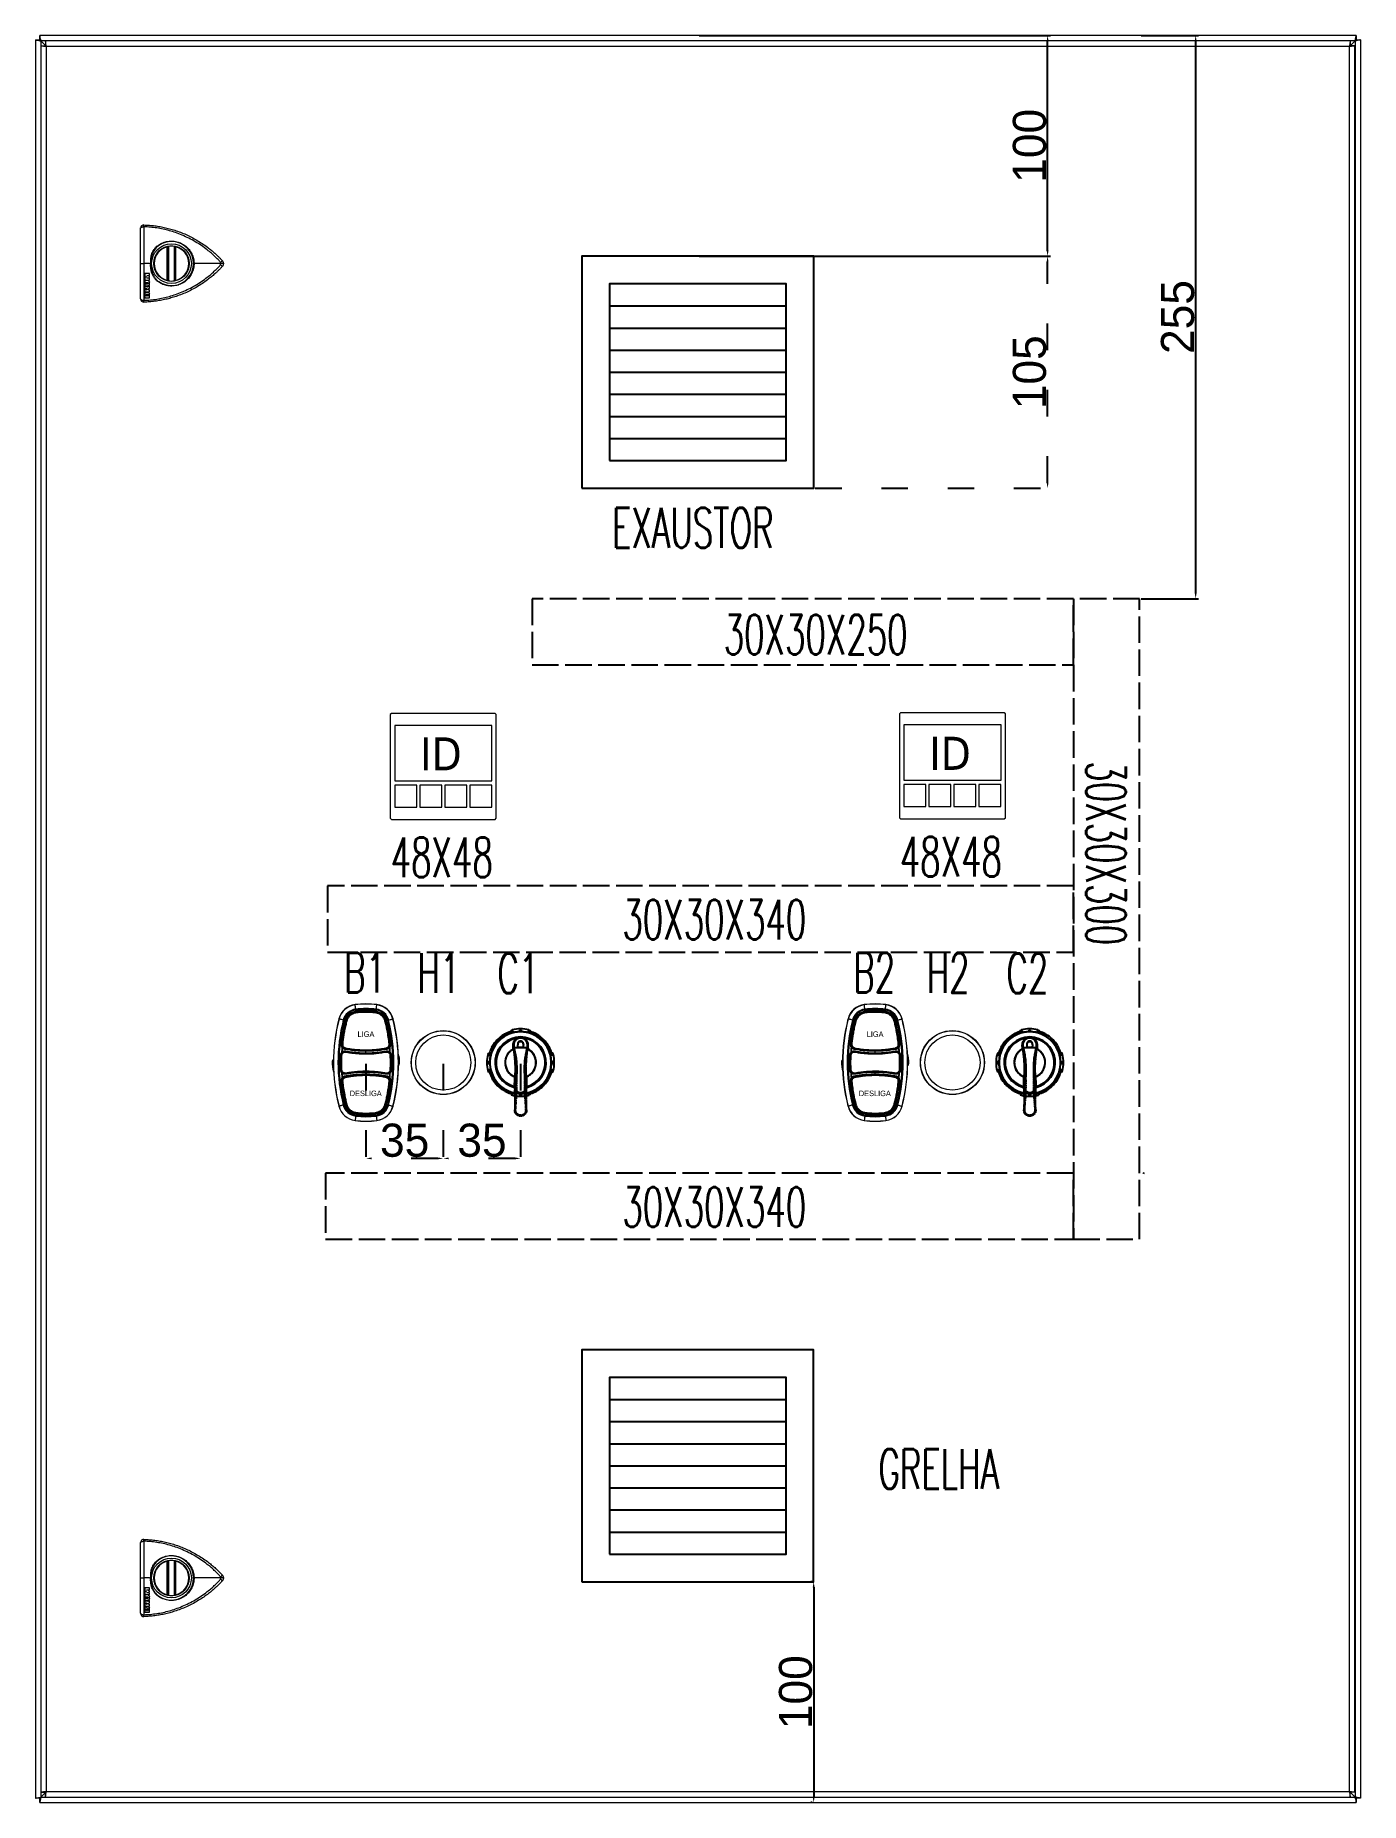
# Model space of a CAD drawing. Header units: inches. Extents: x -3 to 3194, y -983 to 1262.
# Drawn here: x 2594 to 3194, y 383 to 1183 of the extents above; entities that cross this region are included whole.
import ezdxf
from ezdxf.enums import TextEntityAlignment as Align

# ---------------------------------------------------------------- set-up
doc = ezdxf.new("R2010")
doc.units = ezdxf.units.IN
doc.header["$MEASUREMENT"] = 0
for name, pattern in [('ACAD_ISO02W100', [15, 12, -3]), ('ACAD_ISO03W100', [30, 12, -18]), ('PHANTOM', [0.8, 0.45, -0.05, 0.1, -0.05, 0.1, -0.05])]:
    doc.linetypes.add(name, pattern=pattern)
doc.layers.add('AUTOCONNECTING', color=1, linetype='Continuous', lineweight=13)
doc.layers.add('DEFAULT_3', color=7, linetype='PHANTOM')
doc.styles.add('ROMANS', font='romans')
doc.styles.add('Tahoma', font='Tahoma.ttf')
doc.dimstyles.new('ISO-25', dxfattribs={"dimtxt": 15, "dimasz": 2.5, "dimexe": 1.25, "dimexo": 0.625, "dimtad": 1, "dimtxsty": 'Standard', "dimcen": 2.5, "dimclrd": 4, "dimclre": 4, "dimclrt": 4, "dimadec": 0, "dimazin": 0, "dimtfac": 1, "dimtmove": 0, "dimatfit": 3, "dimfxl": 1, "dimtfillclr": 4, "dimarcsym": 0})

msp = doc.modelspace()

# ---------------------------------------------------------------- texts
at = {"lineweight": 5, "style": 'ROMANS', "width": 0.6}
for s, p in [('EXAUSTOR', (2891.362, 960.05, -46.028)), ('30X30X250', (2946.99, 911.719, -46.028)), ('48X48', (2777.715, 810.893, -46.028)), ('48X48', (3008.215, 811.143, -46.028)), ('30X30X340', (2901.121, 782.721, -46.028)), ('B1', (2743.002, 758.711, -46.028)), ('H1', (2776.451, 758.52, -46.028)), ('C1', (2812.369, 758.329, -46.028)), ('B2', (2973.502, 758.711, -46.028)), ('H2', (3006.951, 758.52, -46.028)), ('C2', (3042.869, 758.329, -46.028)), ('30X30X340', (2901.121, 652.593, -46.028)), ('GRELHA', (3002.715, 534.049, -46.028))]:
    msp.add_text(s, height=18, dxfattribs=at).set_placement(p, align=Align.MIDDLE_CENTER)
msp.add_text('30X30X300', height=18, rotation=270, dxfattribs=at).set_placement((3078.41, 812.714, -46.028), align=Align.MIDDLE_CENTER)

# ---------------------------------------------------------------- blocks, each defined once
blk = doc.blocks.new('BOTÃO DUPLO')
at = {"color": 7, "linetype": 'Continuous', "lineweight": 15}
for p, q in [((5847.48, 10992.68), (5847.47, 10992.76)), ((5857.28, 10992.68), (5857.29, 10992.76)), ((5840.19, 10986.26), (5840.11, 10986.28)), ((5843.14, 10985.03), (5843.41, 10985.04)), ((5843.16, 10985.08), (5843.42, 10985.09)), ((5843.48, 10985.34), (5843.5, 10985.34)), ((5847.86, 10989.2), (5847.86, 10989.18)), ((5849.88, 10989.39), (5849.88, 10989.73)), ((5850.45, 10989.97), (5850.45, 10990)), ((5854.31, 10990), (5854.31, 10989.97)), ((5854.88, 10989.73), (5854.88, 10989.39)), ((5856.84, 10989.2), (5856.84, 10989.18)), ((5861.22, 10985.34), (5861.2, 10985.34)), ((5861.61, 10985.07), (5861.28, 10985.09)), ((5861.62, 10985.03), (5861.28, 10985.04)), ((5864.58, 10986.26), (5864.66, 10986.28)), ((5841.73, 10979.19), (5841.7, 10979.2)), ((5841.86, 10978.93), (5841.92, 10978.93)), ((5842.3, 10979.83), (5842.29, 10979.84)), ((5842.65, 10981.7), (5842.42, 10981.82)), ((5842.66, 10981.74), (5842.43, 10981.86)), ((5862.04, 10981.74), (5862.33, 10981.89)), ((5862.05, 10981.7), (5862.34, 10981.85)), ((5862.39, 10979.83), (5862.4, 10979.84)), ((5862.85, 10978.92), (5862.82, 10978.93)), ((5862.82, 10978.93), (5862.85, 10978.93)), ((5862.88, 10978.9), (5862.85, 10978.92)), ((5863.04, 10979.19), (5863.06, 10979.2)), ((5840.9, 10968.28), (5841.1, 10968.28)), ((5840.9, 10968.17), (5841.15, 10968.17)), ((5841.16, 10975.38), (5841.19, 10975.38)), ((5841.19, 10969.66), (5841.19, 10969.72)), ((5841.21, 10969.63), (5841.19, 10969.66)), ((5841.32, 10971.11), (5841.51, 10971.33)), ((5841.36, 10974.48), (5841.35, 10975)), ((5841.44, 10975.56), (5841.39, 10975.6)), ((5841.67, 10971.17), (5841.47, 10970.97)), ((5841.65, 10973.23), (5841.5, 10973.47)), ((5841.66, 10973.58), (5841.84, 10973.36)), ((5848.75, 10972.18), (5848.82, 10972.2)), ((5852.38, 10970.97), (5852.38, 10971.64)), ((5855.95, 10972.18), (5855.88, 10972.2)), ((5862.93, 10973.36), (5863.1, 10973.58)), ((5863.3, 10970.97), (5863.09, 10971.17)), ((5863.27, 10973.47), (5863.11, 10973.23)), ((5863.25, 10971.33), (5863.45, 10971.11)), ((5863.26, 10975.57), (5863.32, 10975.6)), ((5863.32, 10975.57), (5863.26, 10975.57)), ((5863.32, 10975.6), (5863.35, 10975.61)), ((5863.57, 10969.66), (5863.56, 10969.63)), ((5863.6, 10975.38), (5863.57, 10975.38)), ((5863.57, 10969.72), (5863.57, 10969.66)), ((5863.87, 10968.17), (5863.61, 10968.17)), ((5863.86, 10968.28), (5863.66, 10968.28)), ((5841.15, 10964.89), (5840.9, 10964.89)), ((5841.1, 10964.78), (5840.9, 10964.78)), ((5841.19, 10963.4), (5841.21, 10963.43)), ((5841.19, 10963.34), (5841.19, 10963.4)), ((5841.51, 10961.73), (5841.32, 10961.95)), ((5841.47, 10962.09), (5841.67, 10961.89)), ((5852.38, 10961.42), (5852.38, 10962.09)), ((5855.95, 10960.76), (5855.88, 10960.75)), ((5863.09, 10961.89), (5863.3, 10962.09)), ((5863.45, 10961.95), (5863.25, 10961.73)), ((5863.56, 10963.43), (5863.57, 10963.4)), ((5863.57, 10963.4), (5863.57, 10963.34)), ((5863.61, 10964.89), (5863.87, 10964.89)), ((5863.66, 10964.78), (5863.86, 10964.78)), ((5841.16, 10957.68), (5841.19, 10957.68)), ((5841.45, 10957.47), (5841.42, 10957.45)), ((5841.44, 10957.49), (5841.48, 10957.49)), ((5841.48, 10957.49), (5841.45, 10957.47)), ((5841.5, 10959.59), (5841.65, 10959.83)), ((5841.84, 10959.7), (5841.66, 10959.48)), ((5841.73, 10953.87), (5841.7, 10953.86)), ((5841.88, 10954.16), (5841.91, 10954.15)), ((5841.91, 10954.15), (5842, 10954.14)), ((5842, 10954.14), (5841.92, 10954.13)), ((5842.3, 10953.12), (5842.29, 10953.11)), ((5862.39, 10953.12), (5862.4, 10953.11)), ((5862.79, 10954.13), (5862.85, 10954.15)), ((5862.79, 10954.13), (5862.85, 10954.13)), ((5862.88, 10954.16), (5862.85, 10954.15)), ((5863.1, 10959.48), (5862.93, 10959.7)), ((5863.33, 10957.26), (5863.02, 10954.97)), ((5863.04, 10953.87), (5863.06, 10953.86)), ((5863.11, 10959.83), (5863.27, 10959.59)), ((5863.32, 10957.46), (5863.26, 10957.49)), ((5863.32, 10957.49), (5863.26, 10957.49)), ((5863.32, 10957.46), (5863.34, 10957.45)), ((5863.6, 10957.68), (5863.57, 10957.68)), ((5840.19, 10946.8), (5840.11, 10946.78)), ((5842.65, 10951.25), (5842.44, 10951.14)), ((5842.66, 10951.21), (5842.45, 10951.1)), ((5843.17, 10947.91), (5843.41, 10947.9)), ((5843.18, 10947.87), (5843.42, 10947.86)), ((5843.48, 10947.61), (5843.5, 10947.61)), ((5861.22, 10947.61), (5861.2, 10947.61)), ((5861.59, 10947.92), (5861.28, 10947.9)), ((5861.58, 10947.87), (5861.28, 10947.86)), ((5862.04, 10951.21), (5862.31, 10951.07)), ((5862.05, 10951.25), (5862.32, 10951.11)), ((5864.58, 10946.8), (5864.66, 10946.78)), ((5847.48, 10940.38), (5847.47, 10940.3)), ((5849.88, 10943.33), (5849.88, 10943.56)), ((5850.45, 10943.09), (5850.45, 10943.06)), ((5854.31, 10943.06), (5854.31, 10943.09)), ((5854.88, 10943.56), (5854.88, 10943.33)), ((5856.84, 10943.75), (5856.84, 10943.77)), ((5857.28, 10940.38), (5857.29, 10940.3))]:
    blk.add_line(p, q, dxfattribs=at)
at = {"color": 116, "linetype": 'Continuous', "lineweight": 15, "true_color": 0x136734}
for p, q in [((5852.35, 10989.27), (5852.35, 10989.45)), ((5841.58, 10974.79), (5841.59, 10974.8)), ((5841.59, 10974.8), (5841.61, 10975)), ((5841.61, 10975), (5841.62, 10975.01)), ((5863.08, 10975.01), (5863.09, 10975)), ((5863.09, 10975), (5863.1, 10974.8)), ((5863.1, 10974.8), (5863.12, 10974.79))]:
    blk.add_line(p, q, dxfattribs=at)
at = {"color": 1, "linetype": 'Continuous', "lineweight": 15}
for p, q in [((5848.75, 10960.76), (5848.82, 10960.75)), ((5841.59, 10958.15), (5841.58, 10958.16)), ((5841.61, 10957.94), (5841.59, 10958.15)), ((5841.62, 10957.94), (5841.61, 10957.94)), ((5863.09, 10957.94), (5863.08, 10957.94)), ((5863.1, 10958.15), (5863.09, 10957.94)), ((5863.12, 10958.16), (5863.1, 10958.15)), ((5847.86, 10943.75), (5847.86, 10943.77)), ((5852.35, 10943.68), (5852.35, 10943.49))]:
    blk.add_line(p, q, dxfattribs=at)
at = {"color": 7, "linetype": 'Continuous', "lineweight": 15, "flags": 128}
for points in [[(5847.72, 10990.72), (5847.67, 10991.14), (5847.62, 10991.52), (5847.58, 10991.85), (5847.55, 10992.13), (5847.52, 10992.35), (5847.5, 10992.52), (5847.49, 10992.63), (5847.48, 10992.68)], [(5857.04, 10990.72), (5857.09, 10991.14), (5857.14, 10991.52), (5857.18, 10991.85), (5857.22, 10992.13), (5857.24, 10992.35), (5857.26, 10992.52), (5857.28, 10992.63), (5857.28, 10992.68)], [(5842.11, 10985.77), (5841.69, 10985.87), (5841.32, 10985.97), (5841, 10986.05), (5840.73, 10986.12), (5840.51, 10986.18), (5840.35, 10986.22), (5840.24, 10986.24), (5840.19, 10986.26)], [(5842.55, 10985.66), (5842.49, 10985.67), (5842.43, 10985.69), (5842.37, 10985.7), (5842.31, 10985.72), (5842.25, 10985.73), (5842.2, 10985.74), (5842.15, 10985.76), (5842.11, 10985.77)], [(5843.06, 10985.52), (5843.1, 10985.52), (5843.14, 10985.51), (5843.17, 10985.5), (5843.2, 10985.49), (5843.22, 10985.48), (5843.24, 10985.48), (5843.25, 10985.48), (5843.26, 10985.48)], [(5847.78, 10990.26), (5847.77, 10990.33), (5847.76, 10990.39), (5847.76, 10990.45), (5847.75, 10990.51), (5847.74, 10990.57), (5847.74, 10990.62), (5847.73, 10990.67), (5847.72, 10990.72)], [(5847.84, 10989.74), (5847.85, 10989.7), (5847.85, 10989.66), (5847.86, 10989.63), (5847.86, 10989.6), (5847.87, 10989.57), (5847.87, 10989.55), (5847.87, 10989.54), (5847.87, 10989.54)], [(5847.97, 10989.2), (5847.96, 10989.21), (5847.96, 10989.21)], [(5848.84, 10989.29), (5848.84, 10989.31), (5848.85, 10989.31)], [(5855.86, 10989.29), (5855.85, 10989.31), (5855.85, 10989.31)], [(5856.73, 10989.2), (5856.74, 10989.21), (5856.74, 10989.21)], [(5856.92, 10989.74), (5856.92, 10989.7), (5856.91, 10989.66), (5856.91, 10989.63), (5856.9, 10989.6), (5856.9, 10989.57), (5856.9, 10989.55), (5856.9, 10989.54), (5856.9, 10989.54)], [(5856.99, 10990.26), (5856.99, 10990.33), (5857, 10990.39), (5857.01, 10990.45), (5857.02, 10990.51), (5857.02, 10990.57), (5857.03, 10990.62), (5857.04, 10990.67), (5857.04, 10990.72)], [(5861.7, 10985.52), (5861.66, 10985.52), (5861.63, 10985.51), (5861.59, 10985.5), (5861.57, 10985.49), (5861.54, 10985.48), (5861.52, 10985.48), (5861.51, 10985.48), (5861.51, 10985.48)], [(5862.66, 10985.77), (5862.61, 10985.76), (5862.57, 10985.74), (5862.51, 10985.73), (5862.46, 10985.72), (5862.4, 10985.7), (5862.34, 10985.69), (5862.28, 10985.67), (5862.22, 10985.66)], [(5862.66, 10985.77), (5863.07, 10985.87), (5863.44, 10985.97), (5863.77, 10986.05), (5864.04, 10986.12), (5864.26, 10986.18), (5864.42, 10986.22), (5864.53, 10986.24), (5864.58, 10986.26)], [(5842.38, 10980.23), (5842.36, 10980.22), (5842.36, 10980.22)], [(5842.54, 10981.09), (5842.53, 10981.09), (5842.53, 10981.09)], [(5862.16, 10981.09), (5862.17, 10981.09), (5862.17, 10981.09)], [(5862.32, 10980.23), (5862.33, 10980.22), (5862.34, 10980.22)], [(5862.85, 10978.92), (5862.85, 10978.92), (5862.85, 10978.92), (5862.85, 10978.92), (5862.85, 10978.93), (5862.85, 10978.93), (5862.85, 10978.93), (5862.85, 10978.93), (5862.85, 10978.93)], [(5840.95, 10969.71), (5840.94, 10969.71), (5840.93, 10969.71), (5840.91, 10969.71), (5840.89, 10969.71), (5840.86, 10969.71), (5840.82, 10969.71), (5840.79, 10969.72), (5840.75, 10969.72)], [(5841.16, 10968.86), (5841.15, 10968.86), (5841.12, 10968.85)], [(5841.34, 10974.91), (5841.34, 10974.91), (5841.32, 10974.91), (5841.31, 10974.91), (5841.28, 10974.92), (5841.25, 10974.92), (5841.22, 10974.92), (5841.18, 10974.93), (5841.14, 10974.93)], [(5841.19, 10969.72), (5841.18, 10969.73), (5841.15, 10969.74)], [(5841.47, 10970.97), (5841.46, 10970.98), (5841.46, 10970.98), (5841.44, 10971), (5841.42, 10971.01), (5841.4, 10971.03), (5841.38, 10971.06), (5841.35, 10971.08), (5841.32, 10971.11)], [(5841.66, 10973.58), (5841.66, 10973.58), (5841.65, 10973.57), (5841.64, 10973.56), (5841.62, 10973.55), (5841.59, 10973.53), (5841.56, 10973.51), (5841.53, 10973.49), (5841.5, 10973.47)], [(5843.27, 10971.41), (5843.3, 10971.37), (5843.33, 10971.33)], [(5843.43, 10972.87), (5843.43, 10972.86), (5843.42, 10972.86)], [(5843.52, 10971.32), (5843.52, 10971.33), (5843.51, 10971.37)], [(5844.34, 10972.72), (5844.34, 10972.7), (5844.34, 10972.7)], [(5844.36, 10971.18), (5844.37, 10971.19), (5844.39, 10971.22)], [(5860.36, 10972.72), (5860.36, 10972.7), (5860.36, 10972.7)], [(5860.4, 10971.18), (5860.4, 10971.19), (5860.38, 10971.22)], [(5861.24, 10971.32), (5861.25, 10971.33), (5861.25, 10971.37)], [(5861.26, 10972.87), (5861.27, 10972.86), (5861.27, 10972.86)], [(5861.43, 10971.33), (5861.46, 10971.37), (5861.49, 10971.41)], [(5861.57, 10972.92), (5861.56, 10972.92), (5861.54, 10972.93)], [(5863.27, 10973.47), (5863.23, 10973.49), (5863.2, 10973.51), (5863.17, 10973.53), (5863.15, 10973.55), (5863.13, 10973.56), (5863.11, 10973.57), (5863.1, 10973.58), (5863.1, 10973.58)], [(5863.3, 10970.97), (5863.3, 10970.98), (5863.31, 10970.98), (5863.32, 10971), (5863.34, 10971.01), (5863.36, 10971.03), (5863.39, 10971.06), (5863.42, 10971.08), (5863.45, 10971.11)], [(5863.32, 10975.57), (5863.32, 10975.58), (5863.32, 10975.58), (5863.32, 10975.58), (5863.32, 10975.59), (5863.32, 10975.59), (5863.32, 10975.59), (5863.32, 10975.59), (5863.32, 10975.6)], [(5863.62, 10974.93), (5863.59, 10974.93), (5863.55, 10974.92), (5863.51, 10974.92), (5863.48, 10974.92), (5863.46, 10974.91), (5863.44, 10974.91), (5863.43, 10974.91), (5863.43, 10974.91)], [(5863.61, 10969.74), (5863.6, 10969.74), (5863.57, 10969.72)], [(5863.6, 10968.86), (5863.61, 10968.86), (5863.65, 10968.85)], [(5864.02, 10969.72), (5863.98, 10969.72), (5863.94, 10969.71), (5863.91, 10969.71), (5863.88, 10969.71), (5863.85, 10969.71), (5863.83, 10969.71), (5863.82, 10969.71), (5863.82, 10969.71)], [(5840.95, 10963.35), (5840.94, 10963.35), (5840.93, 10963.35), (5840.91, 10963.35), (5840.89, 10963.35), (5840.86, 10963.35), (5840.82, 10963.35), (5840.79, 10963.34), (5840.75, 10963.34)], [(5841.16, 10964.2), (5841.15, 10964.2), (5841.12, 10964.21)], [(5841.15, 10963.32), (5841.16, 10963.32), (5841.19, 10963.34)], [(5841.32, 10961.95), (5841.35, 10961.98), (5841.38, 10962), (5841.4, 10962.03), (5841.42, 10962.05), (5841.44, 10962.06), (5841.46, 10962.08), (5841.46, 10962.08), (5841.47, 10962.09)], [(5843.13, 10960.03), (5843.14, 10960.02), (5843.16, 10960.01)], [(5843.33, 10961.73), (5843.3, 10961.69), (5843.27, 10961.65)], [(5843.43, 10960.08), (5843.43, 10960.09), (5843.42, 10960.09)], [(5843.52, 10961.74), (5843.52, 10961.73), (5843.51, 10961.69)], [(5844.34, 10960.23), (5844.34, 10960.24), (5844.34, 10960.25)], [(5844.36, 10961.88), (5844.37, 10961.87), (5844.39, 10961.84)], [(5860.36, 10960.23), (5860.36, 10960.24), (5860.36, 10960.25)], [(5860.4, 10961.88), (5860.4, 10961.87), (5860.38, 10961.84)], [(5861.24, 10961.74), (5861.25, 10961.73), (5861.25, 10961.69)], [(5861.26, 10960.08), (5861.27, 10960.09), (5861.27, 10960.09)], [(5861.49, 10961.65), (5861.46, 10961.69), (5861.43, 10961.73)], [(5861.54, 10960.01), (5861.56, 10960.02), (5861.57, 10960.03)], [(5863.45, 10961.95), (5863.42, 10961.98), (5863.39, 10962), (5863.36, 10962.03), (5863.34, 10962.05), (5863.32, 10962.06), (5863.31, 10962.08), (5863.3, 10962.08), (5863.3, 10962.09)], [(5863.57, 10963.34), (5863.58, 10963.33), (5863.61, 10963.32)], [(5863.6, 10964.2), (5863.61, 10964.2), (5863.65, 10964.21)], [(5864.02, 10963.34), (5863.98, 10963.34), (5863.94, 10963.35), (5863.91, 10963.35), (5863.88, 10963.35), (5863.85, 10963.35), (5863.83, 10963.35), (5863.82, 10963.35), (5863.82, 10963.35)], [(5841.14, 10958.13), (5841.18, 10958.13), (5841.22, 10958.14), (5841.25, 10958.14), (5841.28, 10958.14), (5841.31, 10958.15), (5841.32, 10958.15), (5841.34, 10958.15), (5841.34, 10958.15)], [(5841.44, 10957.49), (5841.44, 10957.48), (5841.44, 10957.48), (5841.44, 10957.48), (5841.44, 10957.48), (5841.44, 10957.47), (5841.45, 10957.47), (5841.45, 10957.47), (5841.45, 10957.47)], [(5841.5, 10959.59), (5841.53, 10959.57), (5841.56, 10959.55), (5841.59, 10959.53), (5841.62, 10959.51), (5841.64, 10959.5), (5841.65, 10959.49), (5841.66, 10959.48), (5841.66, 10959.48)], [(5841.91, 10954.15), (5841.91, 10954.15), (5841.91, 10954.14), (5841.92, 10954.14), (5841.92, 10954.14), (5841.92, 10954.14), (5841.92, 10954.13), (5841.92, 10954.13), (5841.92, 10954.13)], [(5842.38, 10952.72), (5842.36, 10952.72), (5842.36, 10952.72)], [(5862.32, 10952.72), (5862.33, 10952.72), (5862.34, 10952.72)], [(5862.85, 10954.15), (5862.85, 10954.15), (5862.85, 10954.14), (5862.85, 10954.14), (5862.85, 10954.14), (5862.85, 10954.14), (5862.85, 10954.13), (5862.85, 10954.13), (5862.85, 10954.13)], [(5863.1, 10959.48), (5863.1, 10959.48), (5863.11, 10959.49), (5863.13, 10959.5), (5863.15, 10959.51), (5863.17, 10959.53), (5863.2, 10959.55), (5863.23, 10959.57), (5863.27, 10959.59)], [(5863.32, 10957.49), (5863.32, 10957.48), (5863.32, 10957.48), (5863.32, 10957.48), (5863.32, 10957.47), (5863.32, 10957.47), (5863.32, 10957.47), (5863.32, 10957.47), (5863.32, 10957.46)], [(5863.43, 10958.15), (5863.43, 10958.15), (5863.44, 10958.15), (5863.46, 10958.15), (5863.48, 10958.14), (5863.51, 10958.14), (5863.55, 10958.14), (5863.59, 10958.13), (5863.62, 10958.13)], [(5842.11, 10947.29), (5841.69, 10947.19), (5841.32, 10947.09), (5841, 10947.01), (5840.73, 10946.94), (5840.51, 10946.88), (5840.35, 10946.84), (5840.24, 10946.82), (5840.19, 10946.8)], [(5842.55, 10947.4), (5842.49, 10947.39), (5842.43, 10947.37), (5842.37, 10947.36), (5842.31, 10947.34), (5842.25, 10947.33), (5842.2, 10947.32), (5842.15, 10947.3), (5842.11, 10947.29)], [(5842.54, 10951.86), (5842.53, 10951.85), (5842.53, 10951.85)], [(5843.06, 10947.53), (5843.1, 10947.54), (5843.14, 10947.55), (5843.17, 10947.56), (5843.2, 10947.57), (5843.22, 10947.58), (5843.24, 10947.58), (5843.25, 10947.58), (5843.26, 10947.58)], [(5861.7, 10947.53), (5861.66, 10947.54), (5861.63, 10947.55), (5861.59, 10947.56), (5861.57, 10947.57), (5861.54, 10947.58), (5861.52, 10947.58), (5861.51, 10947.58), (5861.51, 10947.58)], [(5862.16, 10951.86), (5862.17, 10951.85), (5862.17, 10951.85)], [(5862.66, 10947.29), (5862.61, 10947.3), (5862.57, 10947.32), (5862.51, 10947.33), (5862.46, 10947.34), (5862.4, 10947.36), (5862.34, 10947.37), (5862.28, 10947.39), (5862.22, 10947.4)], [(5862.66, 10947.29), (5863.07, 10947.19), (5863.44, 10947.09), (5863.77, 10947.01), (5864.04, 10946.94), (5864.26, 10946.88), (5864.42, 10946.84), (5864.53, 10946.82), (5864.58, 10946.8)], [(5847.72, 10942.34), (5847.67, 10941.92), (5847.62, 10941.54), (5847.58, 10941.21), (5847.55, 10940.93), (5847.52, 10940.71), (5847.5, 10940.54), (5847.49, 10940.43), (5847.48, 10940.38)], [(5847.72, 10942.34), (5847.73, 10942.39), (5847.74, 10942.44), (5847.74, 10942.49), (5847.75, 10942.55), (5847.76, 10942.61), (5847.76, 10942.67), (5847.77, 10942.73), (5847.78, 10942.8)], [(5847.84, 10943.32), (5847.85, 10943.36), (5847.85, 10943.4), (5847.86, 10943.43), (5847.86, 10943.46), (5847.87, 10943.49), (5847.87, 10943.5), (5847.87, 10943.52), (5847.87, 10943.52)], [(5847.97, 10943.75), (5847.96, 10943.74), (5847.96, 10943.74)], [(5848.84, 10943.65), (5848.84, 10943.64), (5848.85, 10943.64)], [(5855.86, 10943.65), (5855.85, 10943.64), (5855.85, 10943.64)], [(5856.73, 10943.75), (5856.74, 10943.74), (5856.74, 10943.74)], [(5856.92, 10943.32), (5856.92, 10943.36), (5856.91, 10943.4), (5856.91, 10943.43), (5856.9, 10943.46), (5856.9, 10943.49), (5856.9, 10943.5), (5856.9, 10943.52), (5856.9, 10943.52)], [(5857.04, 10942.34), (5857.04, 10942.39), (5857.03, 10942.44), (5857.02, 10942.49), (5857.02, 10942.55), (5857.01, 10942.61), (5857, 10942.67), (5856.99, 10942.73), (5856.99, 10942.8)], [(5857.04, 10942.34), (5857.09, 10941.92), (5857.14, 10941.54), (5857.18, 10941.21), (5857.22, 10940.93), (5857.24, 10940.71), (5857.26, 10940.54), (5857.28, 10940.43), (5857.28, 10940.38)]]:
    blk.add_lwpolyline(points, dxfattribs=at)
at = {"color": 116, "linetype": 'Continuous', "lineweight": 15, "true_color": 0x136734, "flags": 128}
blk.add_lwpolyline([(5843.16, 10972.93), (5843.14, 10972.92), (5843.13, 10972.92)], dxfattribs=at)
at = {"color": 7, "linetype": 'Continuous', "lineweight": 15}
for centre, radius, start, end in [((5848.54, 10984.13), 8.7, 97.05371, 165.70915), ((5848.54, 10984.13), 8.62, 97.05371, 165.70915), ((5852.38, 10953.07), 40, 82.94629, 97.05371), ((5852.38, 10953.07), 39.92, 82.94629, 97.05371), ((5856.23, 10984.13), 8.62, 14.29085, 82.94629), ((5856.23, 10984.13), 8.7, 14.29085, 82.94629), ((5917.63, 10966.53), 80, 165.70915, 194.29085), ((5917.63, 10966.53), 79.92, 165.70915, 194.29085), ((5917.63, 10966.53), 77.94, 165.70915, 194.29085), ((5917.63, 10966.53), 77.48, 165.70915, 194.29085), ((5917.63, 10966.53), 76.95, 165.70915, 170.5278), ((5917.63, 10966.53), 76.75, 165.70915, 170.52932), ((5848.54, 10984.13), 6.64, 97.05371, 165.70915), ((5848.54, 10984.13), 6.18, 97.05371, 165.70915), ((5917.54, 10966.47), 76.42, 165.93582, 168.47858), ((5848.54, 10984.13), 5.65, 97.05371, 165.70915), ((5848.54, 10984.13), 5.45, 97.05371, 165.70915), ((5917.54, 10966.47), 76.42, 165.7072, 165.9046), ((5841.67, 10977.43), 8.12, 75.38164, 76.97962), ((5852.38, 10953.07), 37.94, 82.94629, 97.05371), ((5852.38, 10953.07), 37.48, 82.94629, 97.05371), ((5852.38, 10953.07), 36.95, 92.99098, 97.05371), ((5852.35, 10953.05), 36.42, 96.91869, 97.08529), ((5852.38, 10953.07), 36.75, 92.99627, 97.05371), ((5848.45, 10988.84), 0.612, 49.64521, 142.79329), ((5848.45, 10988.84), 0.6, 49.15347, 143.28502), ((5852.35, 10953.05), 36.41, 95.52799, 96.91051), ((5852.38, 10953.07), 36.98, 87.01133, 92.98867), ((5852.38, 10953.07), 36.78, 87.00586, 92.99414), ((5852.38, 10953.07), 36.72, 90.30362, 92.59557), ((5852.38, 10953.07), 36.76, 87.67441, 92.16722), ((5852.38, 10953.07), 36.72, 87.40443, 89.45449), ((5852.38, 10953.07), 36.75, 82.94629, 87.00373), ((5852.38, 10953.07), 36.95, 82.94629, 87.00902), ((5856.25, 10988.84), 0.612, 37.20671, 130.35479), ((5856.25, 10988.84), 0.6, 36.71498, 130.84653), ((5852.35, 10953.05), 36.41, 83.08949, 84.47201), ((5852.35, 10953.05), 36.42, 82.91471, 83.08131), ((5854.38, 10989.32), 2.46, 352.02353, 356.70082), ((5856.23, 10984.13), 5.45, 14.29085, 82.94629), ((5856.23, 10984.13), 5.65, 14.29085, 82.94629), ((5856.23, 10984.13), 6.18, 14.29085, 82.94629), ((5856.23, 10984.13), 6.64, 14.29085, 82.94629), ((5863.03, 10977.43), 8.12, 103.02038, 104.61842), ((5787.16, 10966.47), 76.42, 14.0954, 14.2928), ((5787.16, 10966.47), 76.42, 11.52142, 14.06418), ((5787.13, 10966.53), 76.75, 9.47068, 14.29085), ((5787.13, 10966.53), 76.95, 9.4722, 14.29085), ((5787.13, 10966.53), 77.48, 345.70915, 14.29085), ((5787.13, 10966.53), 77.94, 345.70915, 14.29085), ((5787.13, 10966.53), 79.92, 345.70915, 14.29085), ((5787.13, 10966.53), 80, 345.70915, 14.29085), ((5917.63, 10966.53), 76.98, 170.52833, 173.39877), ((5917.63, 10966.53), 76.78, 170.52976, 170.7089), ((5842.86, 10980.58), 0.612, 122.91356, 215.69295), ((5842.86, 10980.58), 0.6, 122.41966, 216.18685), ((5917.54, 10966.47), 76.42, 169.63559, 169.92952), ((5917.54, 10966.47), 76.41, 168.97484, 169.63167), ((5917.54, 10966.47), 76.42, 168.5098, 168.97093), ((5787.16, 10966.47), 76.42, 11.02907, 11.4902), ((5787.16, 10966.47), 76.41, 10.36833, 11.02516), ((5861.84, 10980.58), 0.6, 323.81315, 57.58034), ((5861.84, 10980.58), 0.612, 324.30705, 57.08644), ((5787.16, 10966.47), 76.42, 10.07048, 10.36441), ((5787.13, 10966.53), 76.78, 6.60266, 9.47024), ((5787.13, 10966.53), 76.98, 6.60123, 9.47167), ((5917.63, 10966.53), 76.95, 177.62631, 182.37369), ((5842.95, 10969.63), 2.2, 137.63701, 177.62631), ((5917.63, 10966.53), 76.75, 177.62631, 182.37369), ((5841.53, 10969.28), 0.6, 129.54628, 226.29188), ((5842.95, 10969.63), 2, 137.63701, 177.62631), ((5841.53, 10969.28), 0.556, 127.46556, 228.26382), ((5917.78, 10966.53), 76.7, 178.26945, 178.69262), ((5843.33, 10974.69), 2.2, 173.73175, 213.72105), ((5917.63, 10966.53), 76.95, 173.3993, 173.73175), ((5917.78, 10966.53), 76.65, 178.7739, 181.2261), ((5917.78, 10966.53), 76.66, 177.66003, 178.25459), ((5841.54, 10974.59), 4.96, 266.20337, 268.07896), ((5917.63, 10966.53), 76.45, 174.79224, 176.56581), ((5843.33, 10974.69), 2, 173.73175, 213.72105), ((5917.63, 10966.53), 76.75, 173.39778, 173.73175), ((5917.63, 10966.53), 76.78, 173.21594, 173.39734), ((5917.63, 10966.53), 76.27, 174.96371, 176.39434), ((5841.9, 10971.57), 0.46, 211.88773, 240.29092), ((5842, 10972.93), 0.46, 111.06648, 139.4709), ((5843.23, 10972.52), 0.349, 143.27834, 177.58236), ((5852.35, 11021.85), 49.8, 259.32967, 259.67725), ((5852.38, 11021.08), 50.5, 259.60623, 259.88151), ((5843.64, 10971.12), 0.372, 144.98715, 177.45143), ((5843.64, 10971.68), 0.349, 161.76656, 194.84696), ((5843.95, 10973.17), 0.612, 210.74, 258.88604), ((5852.35, 11021.85), 49.79, 259.68369, 260.7416), ((5843.95, 10973.17), 0.6, 210.21116, 310.21413), ((5843.88, 10970.89), 0.6, 32.44942, 128.32439), ((5843.88, 10970.89), 0.556, 30.45872, 130.31509), ((5852.38, 11021.08), 50.54, 259.90427, 260.86954), ((5843.95, 10973.17), 0.612, 266.53227, 309.68528), ((5852.35, 11021.85), 49.8, 260.74804, 265.85523), ((5852.38, 11021.08), 50.5, 260.8923, 279.1077), ((5837.07, 10971.69), 15.31, 359.80836, 0.55673), ((5832.16, 10970.92), 20.22, 359.57735, 0.14401), ((5852.35, 11021.85), 49.79, 279.2584, 280.31631), ((5860.75, 10973.17), 0.6, 229.78587, 329.78884), ((5860.88, 10970.89), 0.6, 51.67561, 147.55058), ((5860.88, 10970.89), 0.556, 49.68491, 149.54128), ((5852.38, 11021.08), 50.54, 279.13046, 280.09573), ((5852.38, 11021.08), 50.5, 280.11849, 280.39377), ((5852.35, 11021.85), 49.8, 280.32275, 280.67033), ((5861.13, 10971.12), 0.372, 2.54847, 35.01246), ((5861.12, 10971.68), 0.349, 345.15248, 18.23374), ((5861.13, 10973.08), 0.436, 340.77356, 18.88158), ((5861.53, 10972.52), 0.349, 2.41817, 36.72089), ((5862.76, 10972.93), 0.46, 40.52977, 68.93286), ((5862.86, 10971.57), 0.46, 299.70864, 328.1127), ((5861.44, 10974.69), 2, 326.27895, 6.26825), ((5787.13, 10966.53), 76.27, 3.60566, 5.03629), ((5861.44, 10974.69), 2.2, 326.27895, 6.26825), ((5787.13, 10966.53), 76.45, 3.43419, 5.20776), ((5861.82, 10969.63), 2, 2.37369, 42.36299), ((5787.13, 10966.53), 76.75, 6.26825, 6.60222), ((5863.23, 10974.59), 4.96, 271.92109, 273.79657), ((5861.82, 10969.63), 2.2, 2.37369, 42.36299), ((5787.13, 10966.53), 76.95, 6.26825, 6.6007), ((5863.23, 10969.28), 0.556, 311.73618, 52.53444), ((5786.98, 10966.53), 76.66, 1.74541, 2.33997), ((5863.23, 10969.28), 0.6, 313.70812, 50.45372), ((5786.98, 10966.53), 76.65, 358.7739, 1.2261), ((5786.98, 10966.53), 76.7, 1.30738, 1.73055), ((5787.13, 10966.53), 76.75, 357.62631, 2.37369), ((5787.13, 10966.53), 76.95, 357.62631, 2.37369), ((5852.38, 10966.53), 15.25, 358.28288, 16.32645), ((5852.38, 10966.53), 15.25, 178.28288, 196.32645), ((5838.14, 10966.96), 1, 119.72958, 178.28288), ((5842.95, 10963.43), 2.2, 182.37369, 222.36299), ((5841.53, 10963.78), 0.6, 133.70812, 230.45372), ((5842.95, 10963.43), 2, 182.37369, 222.36299), ((5841.53, 10963.78), 0.556, 131.73618, 232.53444), ((5917.78, 10966.53), 76.7, 181.30738, 181.73055), ((5917.78, 10966.53), 76.66, 181.74541, 182.33997), ((5841.54, 10958.47), 4.96, 91.92091, 93.79684), ((5917.63, 10966.53), 76.45, 183.43419, 185.20776), ((5841.9, 10961.49), 0.46, 119.70922, 148.11229), ((5917.63, 10966.53), 76.27, 183.60566, 185.03629), ((5843.23, 10960.54), 0.349, 182.41764, 216.72166), ((5852.35, 10911.09), 49.8, 100.32275, 100.67033), ((5843.57, 10959.87), 0.436, 160.77345, 198.88187), ((5843.64, 10961.94), 0.372, 182.54852, 215.0129), ((5852.38, 10911.98), 50.5, 100.11849, 100.39377), ((5843.64, 10961.38), 0.349, 165.15302, 198.23347), ((5843.95, 10959.78), 0.612, 50.31472, 149.26), ((5843.95, 10959.78), 0.6, 49.78587, 149.78884), ((5852.35, 10911.09), 49.79, 99.2584, 100.31631), ((5843.88, 10962.17), 0.6, 231.67561, 327.55058), ((5852.38, 10911.98), 50.54, 99.13046, 100.09573), ((5843.88, 10962.17), 0.556, 229.68491, 329.54128), ((5852.38, 10911.98), 50.5, 80.8923, 99.1077), ((5832.16, 10962.24), 20.22, 359.5773, 0.14406), ((5867.71, 10961.27), 15.33, 179.44378, 180.19113), ((5852.35, 10911.09), 49.8, 80.74804, 85.85523), ((5860.75, 10959.78), 0.612, 30.74, 129.68528), ((5860.75, 10959.78), 0.6, 30.21116, 130.21413), ((5852.35, 10911.09), 49.79, 79.68369, 80.7416), ((5860.88, 10962.17), 0.6, 212.44942, 308.32439), ((5852.38, 10911.98), 50.54, 79.90427, 80.86954), ((5860.88, 10962.17), 0.556, 210.45872, 310.31509), ((5852.38, 10911.98), 50.5, 79.60623, 79.88151), ((5852.35, 10911.09), 49.8, 79.32967, 79.67725), ((5861.13, 10961.94), 0.372, 324.98748, 357.45158), ((5861.12, 10961.38), 0.349, 341.76624, 14.84754), ((5861.13, 10959.87), 0.436, 341.11831, 19.22655), ((5861.53, 10960.54), 0.349, 323.27911, 357.58183), ((5862.86, 10961.49), 0.46, 31.88728, 60.29121), ((5787.13, 10966.53), 76.27, 354.96371, 356.39434), ((5787.13, 10966.53), 76.45, 354.79224, 356.56581), ((5861.82, 10963.43), 2, 317.63701, 357.62631), ((5863.23, 10958.47), 4.96, 86.20321, 88.07905), ((5861.82, 10963.43), 2.2, 317.63701, 357.62631), ((5786.98, 10966.53), 76.66, 357.66003, 358.25459), ((5863.23, 10963.78), 0.556, 307.46556, 48.26382), ((5863.23, 10963.78), 0.6, 309.54628, 46.29188), ((5786.98, 10966.53), 76.7, 358.26945, 358.69262), ((5866.63, 10966.1), 1, 299.72958, 358.28288), ((5843.33, 10958.37), 2.2, 146.27895, 186.26825), ((5917.63, 10966.53), 76.95, 186.26825, 186.6007), ((5917.63, 10966.53), 76.98, 186.60123, 189.47167), ((5917.63, 10966.53), 76.75, 186.26825, 186.60222), ((5917.63, 10966.53), 76.78, 186.60266, 189.47024), ((5842, 10960.13), 0.46, 220.5291, 248.93333), ((5917.63, 10966.53), 76.95, 189.4722, 194.29085), ((5917.63, 10966.53), 76.75, 189.47068, 194.29085), ((5842.86, 10952.37), 0.612, 144.30705, 237.08644), ((5842.86, 10952.37), 0.6, 143.81315, 237.58034), ((5917.54, 10966.47), 76.42, 190.07048, 190.36441), ((5917.54, 10966.47), 76.41, 190.36833, 191.02516), ((5787.13, 10966.53), 76.75, 345.70915, 350.52932), ((5787.13, 10966.53), 76.95, 345.70915, 350.5278), ((5787.16, 10966.47), 76.41, 348.97484, 349.63167), ((5861.84, 10952.37), 0.6, 302.41966, 36.18685), ((5861.84, 10952.37), 0.612, 302.91356, 35.69295), ((5787.16, 10966.47), 76.42, 349.63559, 349.92952), ((5787.13, 10966.53), 76.78, 350.52976, 353.39734), ((5862.76, 10960.13), 0.46, 291.06734, 319.47023), ((5787.13, 10966.53), 76.98, 350.52833, 353.39877), ((5861.44, 10958.37), 2, 353.73175, 33.72105), ((5861.44, 10958.37), 2.2, 353.73175, 33.72105), ((5787.13, 10966.53), 76.75, 353.39778, 353.73175), ((5787.13, 10966.53), 76.95, 353.3993, 353.73175), ((5848.54, 10948.93), 8.7, 194.29085, 262.94629), ((5848.54, 10948.93), 8.62, 194.29085, 262.94629), ((5848.54, 10948.93), 6.64, 194.29085, 262.94629), ((5917.54, 10966.47), 76.42, 191.02907, 191.4902), ((5848.54, 10948.93), 6.18, 194.29085, 262.94629), ((5917.54, 10966.47), 76.42, 191.52142, 194.06418), ((5848.54, 10948.93), 5.65, 194.29085, 262.94629), ((5848.54, 10948.93), 5.45, 194.29085, 262.94629), ((5917.54, 10966.47), 76.42, 194.0954, 194.2928), ((5841.68, 10955.51), 8.1, 283.01883, 284.61992), ((5856.23, 10948.93), 5.45, 277.05371, 345.70915), ((5856.23, 10948.93), 5.65, 277.05371, 345.70915), ((5856.23, 10948.93), 6.18, 277.05371, 345.70915), ((5856.23, 10948.93), 6.64, 277.05371, 345.70915), ((5856.23, 10948.93), 8.62, 277.05371, 345.70915), ((5856.23, 10948.93), 8.7, 277.05371, 345.70915), ((5863.02, 10955.51), 8.1, 255.38002, 256.98118), ((5787.16, 10966.47), 76.42, 345.7072, 345.9046), ((5787.16, 10966.47), 76.42, 345.93582, 348.47858), ((5787.16, 10966.47), 76.42, 348.5098, 348.97093), ((5852.38, 10979.99), 40, 262.94629, 277.05371), ((5852.38, 10979.99), 39.92, 262.94629, 277.05371), ((5852.38, 10979.99), 37.94, 262.94629, 277.05371), ((5852.38, 10979.99), 37.48, 262.94629, 277.05371), ((5852.38, 10979.99), 36.95, 262.94629, 267.00902), ((5852.38, 10979.99), 36.75, 262.94629, 267.00373), ((5848.45, 10944.11), 0.612, 217.20671, 310.35479), ((5852.35, 10979.9), 36.41, 263.08949, 264.47201), ((5848.45, 10944.11), 0.6, 216.71498, 310.84653), ((5852.38, 10979.99), 36.98, 267.01133, 272.98867), ((5852.38, 10979.99), 36.78, 267.00586, 272.99414), ((5852.38, 10979.99), 36.72, 267.40443, 272.59557), ((5852.38, 10979.99), 36.75, 272.99627, 277.05371), ((5852.38, 10979.99), 36.95, 272.99098, 277.05371), ((5856.25, 10944.11), 0.612, 229.64521, 322.79329), ((5852.35, 10979.9), 36.41, 275.52799, 276.91051), ((5856.25, 10944.11), 0.6, 229.15347, 323.28502), ((5852.35, 10979.9), 36.42, 276.91869, 277.08529), ((5854.38, 10943.63), 2.46, 3.29918, 7.97647)]:
    blk.add_arc(centre, radius, start, end, dxfattribs=at)
at = {"color": 116, "linetype": 'Continuous', "lineweight": 15, "true_color": 0x136734}
for centre, radius, start, end in [((5848.49, 10984.06), 5.17, 97.08529, 165.7072), ((5850.32, 10989.32), 2.46, 183.29939, 187.97652), ((5852.35, 10953.05), 36.42, 84.48019, 95.51981), ((5856.2, 10984.06), 5.17, 14.2928, 82.91471), ((5917.54, 10966.47), 76.41, 169.9372, 173.59042), ((5787.16, 10966.47), 76.41, 6.40958, 10.0628), ((5842.83, 10984.19), 9.26, 262.4812, 263.86379), ((5843.57, 10973.08), 0.436, 161.11824, 199.22644), ((5852.35, 11021.85), 49.8, 274.14477, 279.25196), ((5860.75, 10973.17), 0.612, 230.31472, 329.26), ((5861.87, 10984.19), 9.26, 276.13621, 277.51885)]:
    blk.add_arc(centre, radius, start, end, dxfattribs=at)
at = {"color": 1, "linetype": 'Continuous', "lineweight": 15}
for centre, radius, start, end in [((5852.35, 10911.09), 49.8, 94.14477, 99.25196), ((5843.33, 10958.37), 2, 146.27895, 186.26825), ((5917.54, 10966.47), 76.41, 186.40958, 190.0628), ((5842.83, 10948.76), 9.25, 96.1355, 97.51927), ((5787.16, 10966.47), 76.41, 349.9372, 353.59042), ((5861.87, 10948.76), 9.25, 82.48067, 83.8645), ((5848.49, 10948.88), 5.17, 194.2928, 262.91471), ((5856.2, 10948.88), 5.17, 277.08529, 345.7072), ((5850.32, 10943.63), 2.46, 172.02348, 176.70061), ((5852.35, 10979.9), 36.42, 262.91471, 263.08131), ((5852.35, 10979.9), 36.42, 264.48019, 275.51981)]:
    blk.add_arc(centre, radius, start, end, dxfattribs=at)
at = {"color": 7, "linetype": 'Continuous', "lineweight": 15}
for centre, major_axis, ratio, start_param, end_param in [((5917.06, 10978.94), (-2.89, 74.87), 0.986038, 1.450717, 1.45128), ((5842.71, 10953.07), (38.72, 0), 0.96827, 1.367642, 1.369147), ((5862.31, 10953.07), (39.71, 0), 0.96827, 1.872183, 1.873686), ((5842.71, 10953.07), (38.72, 0), 0.96827, 1.362328, 1.367642), ((5862.06, 10953.07), (38.72, 0), 0.96827, 1.773951, 1.779264), ((5862.06, 10953.07), (38.72, 0), 0.96827, 1.772446, 1.773951), ((5842.46, 10953.07), (39.71, 0), 0.96827, 1.267907, 1.26941), ((5787.64, 10978.94), (2.89, 74.87), 0.986038, 4.831905, 4.832469), ((5920.48, 10986.67), (11.38, 80.58), 0.96827, 1.799072, 1.799792), ((5914.75, 10946.15), (11.52, 81.57), 0.96827, 1.294052, 1.294771), ((5920.48, 10986.67), (11.38, 80.58), 0.96827, 1.799792, 1.801906), ((5911.72, 10955.44), (34.94, 66.29), 0.986038, 1.690312, 1.690876), ((5792.98, 10955.44), (-34.94, 66.29), 0.986038, 4.592309, 4.592873), ((5790.01, 10946.15), (-11.52, 81.57), 0.96827, 4.988414, 4.989133), ((5784.29, 10986.67), (-11.38, 80.58), 0.96827, 4.48127, 4.483393), ((5784.29, 10986.67), (-11.38, 80.58), 0.96827, 4.483393, 4.484113), ((5917.78, 11017.07), (0, 101.09), 0.866047, 2.074476, 2.075718), ((5914.79, 10946.39), (11.38, 80.58), 0.96827, 1.3418, 1.342521), ((5914.79, 10946.39), (11.38, 80.58), 0.96827, 1.339816, 1.3418), ((5920.51, 10986.91), (11.52, 81.57), 0.96827, 1.846822, 1.847541), ((5789.98, 10946.39), (-11.38, 80.58), 0.96827, 4.941385, 4.943508), ((5789.98, 10946.39), (-11.38, 80.58), 0.96827, 4.940665, 4.941385), ((5784.25, 10986.91), (-11.52, 81.57), 0.96827, 4.435645, 4.436364), ((5786.98, 11017.07), (0, 101.09), 0.866047, 4.207467, 4.208709), ((5917.78, 10915.99), (0, 101.09), 0.866047, 1.065874, 1.067117), ((5786.98, 10915.99), (0, 101.09), 0.866047, 5.216069, 5.217311), ((5914.79, 10986.67), (-11.38, 80.58), 0.96827, 1.799072, 1.799792), ((5920.51, 10946.15), (-11.52, 81.57), 0.96827, 1.294052, 1.294771), ((5914.79, 10986.67), (-11.38, 80.58), 0.96827, 1.799792, 1.801915), ((5920.48, 10946.39), (-11.38, 80.58), 0.96827, 1.339678, 1.3418), ((5920.48, 10946.39), (-11.38, 80.58), 0.96827, 1.3418, 1.342521), ((5914.75, 10986.91), (-11.52, 81.57), 0.96827, 1.846822, 1.847541), ((5790.01, 10986.91), (11.52, 81.57), 0.96827, 4.435645, 4.436364), ((5784.29, 10946.39), (11.38, 80.58), 0.96827, 4.941385, 4.943508), ((5784.29, 10946.39), (11.38, 80.58), 0.96827, 4.940665, 4.941385), ((5789.98, 10986.67), (11.38, 80.58), 0.96827, 4.48127, 4.483393), ((5784.25, 10946.15), (11.52, 81.57), 0.96827, 4.988414, 4.989133), ((5789.98, 10986.67), (11.38, 80.58), 0.96827, 4.483393, 4.484113), ((5911.72, 10977.51), (-34.94, 66.29), 0.986038, 1.450717, 1.45128), ((5917.06, 10954.01), (2.89, 74.87), 0.986038, 1.690312, 1.690876), ((5787.64, 10954.01), (-2.89, 74.87), 0.986038, 4.592309, 4.592873), ((5792.98, 10977.51), (34.94, 66.29), 0.986038, 4.831905, 4.832469), ((5862.31, 10979.99), (39.71, 0), 0.96827, 4.409499, 4.411002), ((5842.71, 10979.99), (38.72, 0), 0.96827, 4.914038, 4.915544), ((5842.71, 10979.99), (38.72, 0), 0.96827, 4.915544, 4.920857), ((5862.06, 10979.99), (38.72, 0), 0.96827, 4.503921, 4.509234), ((5842.46, 10979.99), (39.71, 0), 0.96827, 5.013776, 5.015278), ((5862.06, 10979.99), (38.72, 0), 0.96827, 4.509234, 4.51074)]:
    blk.add_ellipse(centre, major_axis=major_axis, ratio=ratio, start_param=start_param, end_param=end_param, dxfattribs=at)
at = {"color": 116, "linetype": 'Continuous', "lineweight": 15, "true_color": 0x136734}
for points, knots in [([(5841.62, 10975.01), (5841.7, 10975.73), (5841.88, 10977.18), (5842.22, 10979.37), (5842.64, 10981.6), (5843.05, 10983.49), (5843.34, 10984.71), (5843.47, 10985.2), (5843.5, 10985.31), (5843.5, 10985.34)], [0, 0, 0, 0, 0.207519, 0.415037, 0.635289, 0.85554, 0.965605, 0.993121, 1, 1, 1, 1]), ([(5843.72, 10985.28), (5843.72, 10985.26), (5843.68, 10985.14), (5843.56, 10984.65), (5843.26, 10983.44), (5842.84, 10981.56), (5842.42, 10979.34), (5842.08, 10977.15), (5841.92, 10975.71), (5841.84, 10974.99)], [0, 0, 0, 0, 0.006878, 0.034388, 0.144444, 0.364709, 0.584974, 0.792486, 1, 1, 1, 1]), ([(5843.5, 10985.34), (5843.57, 10985.56), (5843.7, 10986), (5844.03, 10986.67), (5844.49, 10987.34), (5845.1, 10987.97), (5845.8, 10988.48), (5846.52, 10988.84), (5847.21, 10989.07), (5847.64, 10989.14), (5847.86, 10989.18)], [0, 0, 0, 0, 0.111985, 0.223971, 0.364745, 0.505519, 0.646288, 0.787057, 0.893529, 1, 1, 1, 1]), ([(5847.88, 10988.98), (5847.67, 10988.94), (5847.26, 10988.87), (5846.6, 10988.64), (5845.92, 10988.29), (5845.25, 10987.8), (5844.67, 10987.2), (5844.23, 10986.56), (5843.91, 10985.91), (5843.79, 10985.49), (5843.72, 10985.28)], [0, 0, 0, 0, 0.1066552, 0.2132989, 0.354121, 0.494923, 0.6356379, 0.7763477, 0.8881626, 1, 1, 1, 1]), ([(5847.86, 10989.18), (5848.32, 10989.23), (5849.24, 10989.33), (5850.6, 10989.42), (5851.6, 10989.45), (5852.17, 10989.45), (5852.31, 10989.45), (5852.34, 10989.45), (5852.35, 10989.45)], [0, 0, 0, 0, 0.309024, 0.618064, 0.90565, 0.977536, 0.995507, 1, 1, 1, 1]), ([(5848.17, 10989.02), (5848.17, 10989.02), (5848.07, 10989.01), (5847.98, 10988.99), (5847.88, 10988.98)], [0, 0, 0, 0, 0.0002018, 1, 1, 1, 1]), ([(5852.35, 10989.27), (5852.34, 10989.27), (5852.31, 10989.27), (5852.17, 10989.27), (5851.6, 10989.26), (5850.24, 10989.22), (5848.99, 10989.12), (5848.17, 10989.02), (5848.17, 10989.02)], [0, 0, 0, 0, 0.00467, 0.02376, 0.100932, 0.408686, 0.999986, 1, 1, 1, 1]), ([(5852.35, 10989.45), (5852.37, 10989.45), (5852.4, 10989.45), (5852.47, 10989.45), (5852.59, 10989.45), (5852.83, 10989.45), (5853.3, 10989.44), (5854.25, 10989.41), (5855.48, 10989.33), (5856.43, 10989.22), (5856.84, 10989.18)], [0, 0, 0, 0, 0.011357, 0.022714, 0.045427, 0.090853, 0.181693, 0.363291, 0.725824, 1, 1, 1, 1]), ([(5856.53, 10989.02), (5856.53, 10989.02), (5856.22, 10989.06), (5855.37, 10989.14), (5854.25, 10989.22), (5853.3, 10989.26), (5852.82, 10989.26), (5852.59, 10989.27), (5852.47, 10989.27), (5852.4, 10989.27), (5852.37, 10989.27), (5852.35, 10989.27)], [0, 0, 0, 0, 0.000014, 0.223495, 0.611297, 0.805581, 0.902824, 0.951562, 0.975974, 0.988103, 1, 1, 1, 1]), ([(5860.98, 10985.28), (5860.97, 10985.31), (5860.94, 10985.42), (5860.85, 10985.73), (5860.66, 10986.18), (5860.34, 10986.77), (5859.88, 10987.37), (5859.28, 10987.94), (5858.59, 10988.41), (5857.92, 10988.71), (5857.33, 10988.89), (5856.99, 10988.95), (5856.82, 10988.98)], [0, 0, 0, 0, 0.012265, 0.061807, 0.161784, 0.261758, 0.402488, 0.543219, 0.684068, 0.824932, 0.912463, 1, 1, 1, 1]), ([(5856.84, 10989.18), (5857.02, 10989.15), (5857.37, 10989.09), (5858, 10988.91), (5858.69, 10988.6), (5859.42, 10988.12), (5860.05, 10987.52), (5860.53, 10986.9), (5860.87, 10986.28), (5861.06, 10985.8), (5861.16, 10985.48), (5861.19, 10985.36), (5861.2, 10985.34)], [0, 0, 0, 0, 0.087388, 0.174777, 0.31556, 0.456342, 0.59712, 0.737898, 0.837951, 0.938004, 0.987605, 1, 1, 1, 1]), ([(5862.86, 10974.99), (5862.74, 10976), (5862.5, 10978.03), (5862.02, 10980.76), (5861.51, 10983.18), (5861.15, 10984.58), (5860.98, 10985.28)], [0, 0, 0, 0, 0.292484, 0.585545, 0.792669, 1, 1, 1, 1]), ([(5861.2, 10985.34), (5861.37, 10984.63), (5861.72, 10983.22), (5862.22, 10980.8), (5862.7, 10978.06), (5862.96, 10976.03), (5863.08, 10975.01)], [0, 0, 0, 0, 0.207145, 0.414459, 0.706991, 1, 1, 1, 1]), ([(5843.13, 10972.92), (5843.02, 10972.94), (5842.82, 10972.99), (5842.53, 10973.13), (5842.26, 10973.31), (5842.03, 10973.54), (5841.84, 10973.8), (5841.7, 10974.09), (5841.61, 10974.4), (5841.58, 10974.63), (5841.58, 10974.77), (5841.58, 10974.79)], [0, 0, 0, 0, 0.121457, 0.242913, 0.36437, 0.485828, 0.60728, 0.728732, 0.850183, 0.971635, 1, 1, 1, 1]), ([(5843.16, 10972.93), (5843.05, 10972.96), (5842.84, 10973.01), (5842.55, 10973.15), (5842.29, 10973.33), (5842.06, 10973.55), (5841.88, 10973.8), (5841.73, 10974.09), (5841.64, 10974.38), (5841.6, 10974.7), (5841.61, 10974.91), (5841.62, 10975.01)], [0, 0, 0, 0, 0.114142, 0.225657, 0.340336, 0.449682, 0.562062, 0.669937, 0.780812, 0.888849, 1, 1, 1, 1]), ([(5841.84, 10974.99), (5841.84, 10974.81), (5841.83, 10974.45), (5842.05, 10973.95), (5842.4, 10973.54), (5842.8, 10973.31), (5843.07, 10973.24), (5843.15, 10973.22)], [0, 0, 0, 0, 0.217364, 0.435711, 0.658121, 0.885232, 1, 1, 1, 1]), ([(5843.15, 10973.22), (5843.6, 10973.14), (5844.48, 10972.97), (5845.82, 10972.77), (5847.18, 10972.59), (5848.69, 10972.45), (5850.36, 10972.34), (5852.18, 10972.29), (5854.02, 10972.32), (5855.87, 10972.43), (5857.71, 10972.61), (5859.61, 10972.87), (5860.88, 10973.1), (5861.54, 10973.22)], [0, 0, 0, 0, 0.073534, 0.147069, 0.221118, 0.29517, 0.393162, 0.491212, 0.589209, 0.689346, 0.789542, 0.889657, 1, 1, 1, 1]), ([(5861.54, 10972.93), (5860.88, 10972.82), (5859.63, 10972.6), (5857.75, 10972.37), (5855.94, 10972.2), (5854.11, 10972.1), (5852.26, 10972.07), (5850.4, 10972.11), (5848.71, 10972.21), (5847.19, 10972.34), (5845.84, 10972.5), (5844.49, 10972.7), (5843.6, 10972.86), (5843.16, 10972.93)], [0, 0, 0, 0, 0.110206, 0.208295, 0.306458, 0.40457, 0.504717, 0.604913, 0.705053, 0.778551, 0.852046, 0.926024, 1, 1, 1, 1]), ([(5863.08, 10975.01), (5863.09, 10974.93), (5863.1, 10974.74), (5863.07, 10974.44), (5862.98, 10974.13), (5862.84, 10973.84), (5862.66, 10973.57), (5862.42, 10973.34), (5862.16, 10973.15), (5861.86, 10973.01), (5861.65, 10972.96), (5861.54, 10972.93)], [0, 0, 0, 0, 0.086868, 0.197648, 0.311772, 0.424383, 0.540389, 0.653688, 0.770351, 0.883525, 1, 1, 1, 1]), ([(5861.54, 10973.22), (5861.72, 10973.27), (5862.08, 10973.38), (5862.5, 10973.75), (5862.79, 10974.23), (5862.88, 10974.67), (5862.86, 10974.92), (5862.86, 10974.99)], [0, 0, 0, 0, 0.230357, 0.461274, 0.690046, 0.913675, 1, 1, 1, 1]), ([(5863.12, 10974.79), (5863.11, 10974.68), (5863.1, 10974.47), (5863.02, 10974.16), (5862.89, 10973.86), (5862.71, 10973.6), (5862.49, 10973.36), (5862.24, 10973.17), (5861.95, 10973.02), (5861.72, 10972.95), (5861.59, 10972.92), (5861.57, 10972.92)], [0, 0, 0, 0, 0.121455, 0.242909, 0.364365, 0.485819, 0.607271, 0.728722, 0.850174, 0.971626, 1, 1, 1, 1])]:
    blk.add_open_spline(points, degree=3, knots=knots, dxfattribs=at)
at = {"color": 7, "linetype": 'Continuous', "lineweight": 15}
for points, knots in [([(5850.46, 10989.8), (5850.46, 10989.8), (5850.46, 10989.8), (5850.46, 10989.84), (5850.46, 10989.89), (5850.45, 10989.95), (5850.45, 10989.98), (5850.45, 10990)], [0, 0, 0, 0, 0.215531, 0.431063, 0.646455, 0.861922, 1, 1, 1, 1]), ([(5850.45, 10989.97), (5850.45, 10989.95), (5850.45, 10989.9), (5850.46, 10989.84), (5850.46, 10989.8), (5850.46, 10989.77), (5850.46, 10989.77), (5850.46, 10989.77)], [0, 0, 0, 0, 0.213559, 0.427131, 0.64041, 0.85345, 1, 1, 1, 1]), ([(5850.99, 10989.8), (5851.54, 10989.79), (5852.5, 10989.77), (5853.46, 10989.79), (5853.87, 10989.8)], [0, 0, 0, 0, 0.569056, 1, 1, 1, 1]), ([(5854.31, 10990), (5854.31, 10989.97), (5854.31, 10989.93), (5854.31, 10989.87), (5854.31, 10989.82), (5854.31, 10989.8), (5854.3, 10989.8), (5854.3, 10989.8)], [0, 0, 0, 0, 0.215942, 0.431895, 0.647553, 0.86297, 1, 1, 1, 1]), ([(5854.3, 10989.77), (5854.3, 10989.77), (5854.31, 10989.77), (5854.31, 10989.81), (5854.31, 10989.86), (5854.31, 10989.91), (5854.31, 10989.95), (5854.31, 10989.97)], [0, 0, 0, 0, 0.213163, 0.426328, 0.639355, 0.852429, 1, 1, 1, 1]), ([(5856.82, 10988.98), (5856.72, 10988.99), (5856.62, 10989.01), (5856.53, 10989.02), (5856.53, 10989.02)], [0, 0, 0, 0, 0.999797, 1, 1, 1, 1]), ([(5841.79, 10978.92), (5841.77, 10978.79), (5841.69, 10978.12), (5841.57, 10977.25), (5841.45, 10976.28), (5841.39, 10975.85), (5841.36, 10975.62)], [0, 0, 0, 0, 0.120194, 0.6012212, 0.7935869, 1, 1, 1, 1]), ([(5841.7, 10979.2), (5841.72, 10979.19), (5841.77, 10979.19), (5841.83, 10979.18), (5841.87, 10979.17), (5841.9, 10979.17), (5841.9, 10979.16), (5841.9, 10979.16)], [0, 0, 0, 0, 0.215738, 0.431478, 0.647145, 0.862829, 1, 1, 1, 1]), ([(5841.93, 10979.16), (5841.92, 10979.16), (5841.92, 10979.16), (5841.89, 10979.17), (5841.84, 10979.18), (5841.78, 10979.19), (5841.75, 10979.19), (5841.73, 10979.19)], [0, 0, 0, 0, 0.213521, 0.427049, 0.64044, 0.853728, 1, 1, 1, 1]), ([(5841.86, 10978.93), (5841.86, 10978.93), (5841.85, 10978.93), (5841.83, 10978.92), (5841.8, 10978.92), (5841.79, 10978.92)], [0, 0, 0, 0, 0.318507, 0.704291, 1, 1, 1, 1]), ([(5863.04, 10979.19), (5863.01, 10979.19), (5862.97, 10979.18), (5862.91, 10979.17), (5862.86, 10979.17), (5862.84, 10979.16), (5862.84, 10979.16), (5862.84, 10979.16)], [0, 0, 0, 0, 0.21336, 0.426719, 0.640004, 0.853309, 1, 1, 1, 1]), ([(5862.87, 10979.16), (5862.87, 10979.16), (5862.87, 10979.17), (5862.91, 10979.17), (5862.96, 10979.18), (5863.01, 10979.19), (5863.05, 10979.2), (5863.06, 10979.2)], [0, 0, 0, 0, 0.215897, 0.431792, 0.647558, 0.863222, 1, 1, 1, 1]), ([(5863.35, 10975.61), (5863.34, 10975.69), (5863.32, 10975.84), (5863.28, 10976.12), (5863.23, 10976.42), (5863.19, 10976.73), (5863.15, 10977.01), (5863.11, 10977.28), (5863.08, 10977.55), (5863.04, 10977.79), (5863.01, 10978.02), (5862.97, 10978.3), (5862.93, 10978.61), (5862.9, 10978.81), (5862.88, 10978.9)], [0, 0, 0, 0, 0.110581, 0.22117, 0.330953, 0.396496, 0.462693, 0.504715, 0.54676, 0.606359, 0.662606, 0.719022, 0.859316, 1, 1, 1, 1]), ([(5841.15, 10969.74), (5841.16, 10969.84), (5841.18, 10970.04), (5841.28, 10970.33), (5841.42, 10970.6), (5841.6, 10970.85), (5841.83, 10971.06), (5842.08, 10971.22), (5842.36, 10971.35), (5842.65, 10971.42), (5842.96, 10971.45), (5843.17, 10971.42), (5843.27, 10971.41)], [0, 0, 0, 0, 0.099572, 0.199144, 0.298716, 0.398288, 0.497855, 0.597422, 0.696986, 0.79655, 0.898275, 1, 1, 1, 1]), ([(5841.21, 10963.43), (5841.18, 10964.46), (5841.12, 10966.53), (5841.18, 10968.6), (5841.21, 10969.63)], [0, 0, 0, 0, 0.499573, 1, 1, 1, 1]), ([(5841.36, 10975.36), (5841.36, 10975.36), (5841.35, 10975.36), (5841.32, 10975.36), (5841.27, 10975.37), (5841.21, 10975.37), (5841.18, 10975.38), (5841.16, 10975.38)], [0, 0, 0, 0, 0.215897, 0.431792, 0.64756, 0.863223, 1, 1, 1, 1]), ([(5841.19, 10975.38), (5841.21, 10975.37), (5841.26, 10975.37), (5841.32, 10975.36), (5841.36, 10975.35), (5841.39, 10975.35), (5841.39, 10975.35), (5841.39, 10975.35)], [0, 0, 0, 0, 0.213358, 0.426717, 0.640004, 0.853308, 1, 1, 1, 1]), ([(5841.21, 10969.63), (5841.22, 10969.73), (5841.24, 10969.93), (5841.32, 10970.22), (5841.46, 10970.49), (5841.63, 10970.73), (5841.84, 10970.94), (5842.09, 10971.12), (5842.36, 10971.25), (5842.67, 10971.34), (5842.99, 10971.37), (5843.22, 10971.34), (5843.33, 10971.33)], [0, 0, 0, 0, 0.096585, 0.193173, 0.289644, 0.38612, 0.48336, 0.580606, 0.679483, 0.778363, 0.889182, 1, 1, 1, 1]), ([(5841.37, 10969.63), (5841.34, 10968.6), (5841.28, 10966.53), (5841.34, 10964.47), (5841.37, 10963.43)], [0, 0, 0, 0, 0.49957, 1, 1, 1, 1]), ([(5841.36, 10975.62), (5841.37, 10975.61), (5841.39, 10975.6), (5841.39, 10975.6), (5841.39, 10975.6)], [0, 0, 0, 0, 0.563036, 1, 1, 1, 1]), ([(5843.27, 10971.13), (5843.17, 10971.14), (5842.96, 10971.17), (5842.58, 10971.13), (5842.15, 10970.97), (5841.73, 10970.62), (5841.45, 10970.16), (5841.4, 10969.8), (5841.37, 10969.63)], [0, 0, 0, 0, 0.111407, 0.222817, 0.420832, 0.615231, 0.80766, 1, 1, 1, 1]), ([(5841.51, 10971.33), (5841.61, 10971.4), (5841.81, 10971.55), (5842.15, 10971.7), (5842.52, 10971.8), (5842.91, 10971.84), (5843.17, 10971.81), (5843.31, 10971.79)], [0, 0, 0, 0, 0.193061, 0.391743, 0.584924, 0.783631, 1, 1, 1, 1]), ([(5842.88, 10972.53), (5842.76, 10972.56), (5842.52, 10972.62), (5842.19, 10972.78), (5841.9, 10972.98), (5841.74, 10973.14), (5841.65, 10973.23)], [0, 0, 0, 0, 0.258551, 0.524538, 0.759461, 1, 1, 1, 1]), ([(5843.3, 10971.59), (5843.18, 10971.61), (5842.94, 10971.64), (5842.59, 10971.6), (5842.26, 10971.52), (5841.95, 10971.37), (5841.77, 10971.24), (5841.67, 10971.17)], [0, 0, 0, 0, 0.216285, 0.409459, 0.608153, 0.801282, 1, 1, 1, 1]), ([(5841.84, 10973.36), (5841.99, 10973.21), (5842.22, 10973), (5842.62, 10972.81), (5842.84, 10972.75), (5842.95, 10972.73)], [0, 0, 0, 0, 0.474798, 0.733674, 1, 1, 1, 1]), ([(5852.38, 10971.64), (5851.59, 10971.65), (5850, 10971.67), (5847.62, 10971.85), (5845.24, 10972.12), (5843.67, 10972.4), (5842.88, 10972.53)], [0, 0, 0, 0, 0.248159, 0.496317, 0.748157, 1, 1, 1, 1]), ([(5842.95, 10972.73), (5843.72, 10972.59), (5845.26, 10972.32), (5847.61, 10972.05), (5849.98, 10971.87), (5851.58, 10971.85), (5852.38, 10971.84)], [0, 0, 0, 0, 0.248161, 0.49632, 0.74816, 1, 1, 1, 1]), ([(5861.5, 10971.13), (5860.64, 10970.99), (5858.91, 10970.7), (5856.44, 10970.45), (5854.12, 10970.32), (5851.97, 10970.29), (5849.8, 10970.36), (5847.62, 10970.52), (5845.43, 10970.77), (5843.99, 10971.01), (5843.27, 10971.13)], [0, 0, 0, 0, 0.144021, 0.288703, 0.405506, 0.522401, 0.639203, 0.759434, 0.879764, 1, 1, 1, 1]), ([(5852.38, 10970.77), (5851.62, 10970.78), (5850.11, 10970.8), (5847.83, 10970.96), (5845.56, 10971.21), (5844.05, 10971.47), (5843.3, 10971.59)], [0, 0, 0, 0, 0.248319, 0.496639, 0.748318, 1, 1, 1, 1]), ([(5843.31, 10971.79), (5844.05, 10971.67), (5845.53, 10971.42), (5847.79, 10971.17), (5850.08, 10971), (5851.61, 10970.98), (5852.38, 10970.97)], [0, 0, 0, 0, 0.248332, 0.496661, 0.748331, 1, 1, 1, 1]), ([(5843.33, 10971.33), (5844.03, 10971.21), (5845.42, 10970.97), (5847.53, 10970.73), (5849.67, 10970.56), (5851.85, 10970.49), (5854.05, 10970.52), (5856.38, 10970.65), (5858.85, 10970.9), (5860.57, 10971.18), (5861.43, 10971.33)], [0, 0, 0, 0, 0.116808, 0.233702, 0.350504, 0.470731, 0.591058, 0.711285, 0.855306, 1, 1, 1, 1]), ([(5855.88, 10972.2), (5855.29, 10972.17), (5854.12, 10972.1), (5852.36, 10972.07), (5850.59, 10972.09), (5849.41, 10972.17), (5848.82, 10972.2)], [0, 0, 0, 0, 0.2489456, 0.4978907, 0.7489451, 1, 1, 1, 1]), ([(5852.38, 10971.84), (5853.17, 10971.85), (5854.75, 10971.87), (5857.11, 10972.04), (5859.47, 10972.31), (5861.03, 10972.59), (5861.81, 10972.73)], [0, 0, 0, 0, 0.248146, 0.496293, 0.748145, 1, 1, 1, 1]), ([(5861.88, 10972.53), (5861.11, 10972.4), (5859.56, 10972.12), (5857.19, 10971.85), (5854.8, 10971.67), (5853.19, 10971.65), (5852.38, 10971.64)], [0, 0, 0, 0, 0.248173, 0.496342, 0.748171, 1, 1, 1, 1]), ([(5852.38, 10970.97), (5853.14, 10970.98), (5854.66, 10971), (5856.93, 10971.16), (5859.21, 10971.41), (5860.71, 10971.67), (5861.46, 10971.79)], [0, 0, 0, 0, 0.24832, 0.49664, 0.748318, 1, 1, 1, 1]), ([(5861.46, 10971.59), (5860.72, 10971.47), (5859.24, 10971.22), (5856.98, 10970.97), (5854.69, 10970.8), (5853.15, 10970.78), (5852.38, 10970.77)], [0, 0, 0, 0, 0.248331, 0.49666, 0.74833, 1, 1, 1, 1]), ([(5861.43, 10971.33), (5861.53, 10971.34), (5861.74, 10971.37), (5862.05, 10971.34), (5862.35, 10971.27), (5862.63, 10971.14), (5862.89, 10970.97), (5863.11, 10970.76), (5863.3, 10970.51), (5863.43, 10970.24), (5863.53, 10969.94), (5863.55, 10969.74), (5863.56, 10969.63)], [0, 0, 0, 0, 0.100476, 0.200954, 0.301448, 0.401938, 0.502354, 0.602764, 0.702064, 0.801358, 0.90068, 1, 1, 1, 1]), ([(5861.46, 10971.79), (5861.59, 10971.81), (5861.85, 10971.84), (5862.24, 10971.8), (5862.6, 10971.71), (5862.95, 10971.55), (5863.15, 10971.4), (5863.25, 10971.33)], [0, 0, 0, 0, 0.216369, 0.409552, 0.608257, 0.801331, 1, 1, 1, 1]), ([(5863.09, 10971.17), (5863, 10971.24), (5862.82, 10971.37), (5862.51, 10971.51), (5862.18, 10971.6), (5861.83, 10971.64), (5861.59, 10971.61), (5861.46, 10971.59)], [0, 0, 0, 0, 0.193115, 0.391847, 0.58502, 0.783715, 1, 1, 1, 1]), ([(5861.49, 10971.41), (5861.59, 10971.42), (5861.79, 10971.45), (5862.1, 10971.42), (5862.39, 10971.35), (5862.67, 10971.23), (5862.93, 10971.06), (5863.15, 10970.86), (5863.34, 10970.62), (5863.48, 10970.34), (5863.58, 10970.05), (5863.6, 10969.85), (5863.61, 10969.74)], [0, 0, 0, 0, 0.099572, 0.199145, 0.298718, 0.39829, 0.497857, 0.597424, 0.696988, 0.796552, 0.898276, 1, 1, 1, 1]), ([(5863.39, 10969.63), (5863.37, 10969.81), (5863.32, 10970.17), (5863.01, 10970.64), (5862.58, 10970.99), (5862.05, 10971.18), (5861.68, 10971.15), (5861.5, 10971.13)], [0, 0, 0, 0, 0.1979311, 0.3961514, 0.5970595, 0.7984949, 1, 1, 1, 1]), ([(5861.81, 10972.73), (5861.92, 10972.75), (5862.14, 10972.81), (5862.54, 10972.99), (5862.77, 10973.21), (5862.93, 10973.36)], [0, 0, 0, 0, 0.2588786, 0.5252015, 1, 1, 1, 1]), ([(5863.11, 10973.23), (5863.03, 10973.15), (5862.87, 10972.98), (5862.58, 10972.78), (5862.25, 10972.62), (5862.01, 10972.56), (5861.88, 10972.53)], [0, 0, 0, 0, 0.23491, 0.475462, 0.734008, 1, 1, 1, 1]), ([(5863.38, 10975.35), (5863.38, 10975.35), (5863.38, 10975.35), (5863.42, 10975.36), (5863.47, 10975.36), (5863.52, 10975.37), (5863.56, 10975.37), (5863.57, 10975.38)], [0, 0, 0, 0, 0.213521, 0.427048, 0.640442, 0.853726, 1, 1, 1, 1]), ([(5863.39, 10963.43), (5863.42, 10964.46), (5863.49, 10966.53), (5863.42, 10968.59), (5863.39, 10969.63)], [0, 0, 0, 0, 0.49957, 1, 1, 1, 1]), ([(5863.6, 10975.38), (5863.58, 10975.38), (5863.54, 10975.37), (5863.48, 10975.36), (5863.43, 10975.36), (5863.41, 10975.36), (5863.4, 10975.36), (5863.4, 10975.36)], [0, 0, 0, 0, 0.21574, 0.43148, 0.647145, 0.862829, 1, 1, 1, 1]), ([(5863.56, 10969.63), (5863.59, 10968.6), (5863.65, 10966.53), (5863.59, 10964.46), (5863.56, 10963.43)], [0, 0, 0, 0, 0.499573, 1, 1, 1, 1]), ([(5843.27, 10961.65), (5843.17, 10961.64), (5842.97, 10961.61), (5842.67, 10961.64), (5842.37, 10961.71), (5842.09, 10961.83), (5841.84, 10962), (5841.61, 10962.2), (5841.43, 10962.44), (5841.28, 10962.71), (5841.18, 10963.01), (5841.16, 10963.21), (5841.15, 10963.32)], [0, 0, 0, 0, 0.099572, 0.199145, 0.298717, 0.39829, 0.497857, 0.597424, 0.696988, 0.796552, 0.898276, 1, 1, 1, 1]), ([(5843.33, 10961.73), (5843.23, 10961.72), (5843.03, 10961.69), (5842.72, 10961.72), (5842.42, 10961.79), (5842.14, 10961.92), (5841.88, 10962.09), (5841.65, 10962.3), (5841.47, 10962.55), (5841.33, 10962.82), (5841.24, 10963.12), (5841.22, 10963.32), (5841.21, 10963.43)], [0, 0, 0, 0, 0.100476, 0.200954, 0.301448, 0.401939, 0.502354, 0.602764, 0.702064, 0.801358, 0.90068, 1, 1, 1, 1]), ([(5841.37, 10963.43), (5841.4, 10963.25), (5841.45, 10962.89), (5841.75, 10962.42), (5842.19, 10962.07), (5842.72, 10961.88), (5843.08, 10961.91), (5843.27, 10961.93)], [0, 0, 0, 0, 0.197931, 0.396152, 0.59706, 0.798495, 1, 1, 1, 1]), ([(5843.31, 10961.27), (5843.17, 10961.25), (5842.91, 10961.22), (5842.52, 10961.26), (5842.16, 10961.35), (5841.81, 10961.51), (5841.61, 10961.66), (5841.51, 10961.73)], [0, 0, 0, 0, 0.216369, 0.409552, 0.608257, 0.801331, 1, 1, 1, 1]), ([(5841.65, 10959.83), (5841.73, 10959.91), (5841.89, 10960.08), (5842.19, 10960.28), (5842.52, 10960.44), (5842.76, 10960.5), (5842.88, 10960.53)], [0, 0, 0, 0, 0.2349096, 0.4754615, 0.7340081, 1, 1, 1, 1]), ([(5841.67, 10961.89), (5841.76, 10961.82), (5841.95, 10961.69), (5842.26, 10961.55), (5842.59, 10961.46), (5842.94, 10961.42), (5843.18, 10961.45), (5843.3, 10961.47)], [0, 0, 0, 0, 0.193115, 0.391847, 0.585019, 0.783716, 1, 1, 1, 1]), ([(5842.95, 10960.33), (5842.84, 10960.31), (5842.62, 10960.25), (5842.23, 10960.07), (5841.99, 10959.85), (5841.84, 10959.7)], [0, 0, 0, 0, 0.258879, 0.525202, 1, 1, 1, 1]), ([(5842.88, 10960.53), (5843.66, 10960.66), (5845.2, 10960.94), (5847.57, 10961.21), (5849.97, 10961.39), (5851.58, 10961.41), (5852.38, 10961.42)], [0, 0, 0, 0, 0.248173, 0.496342, 0.748171, 1, 1, 1, 1]), ([(5852.38, 10961.22), (5851.59, 10961.21), (5850.02, 10961.19), (5847.65, 10961.02), (5845.29, 10960.75), (5843.73, 10960.47), (5842.95, 10960.33)], [0, 0, 0, 0, 0.248147, 0.496294, 0.748145, 1, 1, 1, 1]), ([(5843.27, 10961.93), (5844.13, 10962.07), (5845.86, 10962.36), (5848.33, 10962.61), (5850.64, 10962.74), (5852.79, 10962.77), (5854.97, 10962.7), (5857.15, 10962.54), (5859.34, 10962.29), (5860.78, 10962.05), (5861.5, 10961.93)], [0, 0, 0, 0, 0.144022, 0.288703, 0.405506, 0.522401, 0.639203, 0.759434, 0.879764, 1, 1, 1, 1]), ([(5843.3, 10961.47), (5844.04, 10961.59), (5845.53, 10961.84), (5847.79, 10962.09), (5850.08, 10962.26), (5851.61, 10962.28), (5852.38, 10962.29)], [0, 0, 0, 0, 0.248331, 0.49666, 0.74833, 1, 1, 1, 1]), ([(5852.38, 10962.09), (5851.62, 10962.08), (5850.11, 10962.06), (5847.83, 10961.9), (5845.56, 10961.65), (5844.06, 10961.39), (5843.31, 10961.27)], [0, 0, 0, 0, 0.24832, 0.49664, 0.748318, 1, 1, 1, 1]), ([(5861.43, 10961.73), (5860.74, 10961.85), (5859.35, 10962.09), (5857.24, 10962.33), (5855.09, 10962.5), (5852.92, 10962.57), (5850.72, 10962.54), (5848.38, 10962.41), (5845.91, 10962.16), (5844.19, 10961.88), (5843.33, 10961.73)], [0, 0, 0, 0, 0.116808, 0.233702, 0.350504, 0.470731, 0.591058, 0.711285, 0.855306, 1, 1, 1, 1]), ([(5852.38, 10962.29), (5853.14, 10962.28), (5854.66, 10962.26), (5856.94, 10962.1), (5859.21, 10961.85), (5860.71, 10961.59), (5861.46, 10961.47)], [0, 0, 0, 0, 0.248319, 0.496639, 0.748318, 1, 1, 1, 1]), ([(5861.46, 10961.27), (5860.72, 10961.39), (5859.24, 10961.64), (5856.97, 10961.89), (5854.69, 10962.06), (5853.15, 10962.08), (5852.38, 10962.09)], [0, 0, 0, 0, 0.248332, 0.496661, 0.748331, 1, 1, 1, 1]), ([(5852.38, 10961.42), (5853.18, 10961.41), (5854.76, 10961.39), (5857.15, 10961.21), (5859.53, 10960.94), (5861.1, 10960.66), (5861.88, 10960.53)], [0, 0, 0, 0, 0.248159, 0.496318, 0.748157, 1, 1, 1, 1]), ([(5861.81, 10960.33), (5861.04, 10960.47), (5859.51, 10960.74), (5857.16, 10961.01), (5854.78, 10961.19), (5853.18, 10961.21), (5852.38, 10961.22)], [0, 0, 0, 0, 0.248161, 0.496319, 0.74816, 1, 1, 1, 1]), ([(5863.56, 10963.43), (5863.55, 10963.33), (5863.53, 10963.13), (5863.44, 10962.84), (5863.31, 10962.57), (5863.13, 10962.33), (5862.92, 10962.12), (5862.68, 10961.94), (5862.4, 10961.81), (5862.1, 10961.72), (5861.77, 10961.69), (5861.54, 10961.72), (5861.43, 10961.73)], [0, 0, 0, 0, 0.096585, 0.193173, 0.289644, 0.38612, 0.48336, 0.580607, 0.679483, 0.778363, 0.889182, 1, 1, 1, 1]), ([(5861.46, 10961.47), (5861.59, 10961.45), (5861.82, 10961.42), (5862.17, 10961.46), (5862.5, 10961.54), (5862.82, 10961.69), (5863, 10961.82), (5863.09, 10961.89)], [0, 0, 0, 0, 0.216285, 0.409459, 0.608153, 0.801281, 1, 1, 1, 1]), ([(5863.25, 10961.73), (5863.15, 10961.66), (5862.95, 10961.51), (5862.61, 10961.36), (5862.25, 10961.26), (5861.86, 10961.22), (5861.59, 10961.25), (5861.46, 10961.27)], [0, 0, 0, 0, 0.1930609, 0.3917431, 0.5849244, 0.7836314, 1, 1, 1, 1]), ([(5863.61, 10963.32), (5863.6, 10963.22), (5863.58, 10963.01), (5863.49, 10962.72), (5863.35, 10962.45), (5863.16, 10962.21), (5862.94, 10962), (5862.69, 10961.83), (5862.41, 10961.71), (5862.11, 10961.64), (5861.8, 10961.61), (5861.6, 10961.64), (5861.49, 10961.65)], [0, 0, 0, 0, 0.099572, 0.199144, 0.298716, 0.398288, 0.497855, 0.597422, 0.696986, 0.79655, 0.898275, 1, 1, 1, 1]), ([(5861.5, 10961.93), (5861.6, 10961.91), (5861.8, 10961.89), (5862.18, 10961.93), (5862.62, 10962.09), (5863.03, 10962.44), (5863.32, 10962.9), (5863.37, 10963.26), (5863.39, 10963.43)], [0, 0, 0, 0, 0.111407, 0.222817, 0.420833, 0.615231, 0.807659, 1, 1, 1, 1]), ([(5862.93, 10959.7), (5862.77, 10959.85), (5862.54, 10960.06), (5862.15, 10960.25), (5861.92, 10960.3), (5861.81, 10960.33)], [0, 0, 0, 0, 0.4747985, 0.7336744, 1, 1, 1, 1]), ([(5861.88, 10960.53), (5862, 10960.5), (5862.25, 10960.44), (5862.57, 10960.28), (5862.87, 10960.08), (5863.03, 10959.92), (5863.11, 10959.83)], [0, 0, 0, 0, 0.258551, 0.524539, 0.759461, 1, 1, 1, 1]), ([(5841.16, 10957.68), (5841.18, 10957.68), (5841.23, 10957.69), (5841.29, 10957.7), (5841.33, 10957.7), (5841.36, 10957.7), (5841.36, 10957.7), (5841.36, 10957.7)], [0, 0, 0, 0, 0.215738, 0.431478, 0.647145, 0.862829, 1, 1, 1, 1]), ([(5841.39, 10957.71), (5841.39, 10957.71), (5841.38, 10957.71), (5841.35, 10957.7), (5841.3, 10957.7), (5841.24, 10957.69), (5841.21, 10957.69), (5841.19, 10957.68)], [0, 0, 0, 0, 0.213521, 0.427049, 0.640441, 0.853728, 1, 1, 1, 1]), ([(5841.42, 10957.45), (5841.43, 10957.37), (5841.45, 10957.22), (5841.49, 10956.94), (5841.53, 10956.64), (5841.57, 10956.33), (5841.61, 10956.05), (5841.65, 10955.78), (5841.69, 10955.51), (5841.72, 10955.27), (5841.76, 10955.04), (5841.8, 10954.76), (5841.84, 10954.45), (5841.87, 10954.25), (5841.88, 10954.16)], [0, 0, 0, 0, 0.110581, 0.22117, 0.330953, 0.396496, 0.462693, 0.504715, 0.54676, 0.606359, 0.662606, 0.719022, 0.859316, 1, 1, 1, 1]), ([(5841.9, 10953.9), (5841.9, 10953.9), (5841.89, 10953.89), (5841.86, 10953.89), (5841.81, 10953.88), (5841.75, 10953.87), (5841.72, 10953.86), (5841.7, 10953.86)], [0, 0, 0, 0, 0.215897, 0.431792, 0.64756, 0.863223, 1, 1, 1, 1]), ([(5841.73, 10953.87), (5841.75, 10953.87), (5841.8, 10953.88), (5841.86, 10953.89), (5841.9, 10953.89), (5841.92, 10953.9), (5841.93, 10953.9), (5841.93, 10953.9)], [0, 0, 0, 0, 0.213357, 0.426717, 0.640004, 0.853308, 1, 1, 1, 1]), ([(5862.84, 10953.9), (5862.84, 10953.9), (5862.84, 10953.9), (5862.88, 10953.89), (5862.93, 10953.88), (5862.98, 10953.87), (5863.02, 10953.87), (5863.04, 10953.87)], [0, 0, 0, 0, 0.213521, 0.427049, 0.640439, 0.853725, 1, 1, 1, 1]), ([(5863.06, 10953.86), (5863.04, 10953.87), (5863, 10953.87), (5862.94, 10953.88), (5862.89, 10953.89), (5862.87, 10953.89), (5862.87, 10953.9), (5862.87, 10953.9)], [0, 0, 0, 0, 0.21574, 0.43148, 0.647144, 0.862829, 1, 1, 1, 1]), ([(5863.34, 10957.45), (5863.33, 10957.37), (5863.31, 10957.22), (5863.27, 10956.94), (5863.23, 10956.64), (5863.19, 10956.33), (5863.15, 10956.05), (5863.11, 10955.78), (5863.07, 10955.51), (5863.04, 10955.27), (5863, 10955.04), (5862.96, 10954.76), (5862.92, 10954.45), (5862.89, 10954.26), (5862.88, 10954.16)], [0, 0, 0, 0, 0.110576, 0.22116, 0.330938, 0.396487, 0.462689, 0.504707, 0.546748, 0.606335, 0.662569, 0.718971, 0.859291, 1, 1, 1, 1]), ([(5863.57, 10957.68), (5863.55, 10957.69), (5863.51, 10957.69), (5863.45, 10957.7), (5863.4, 10957.71), (5863.38, 10957.71), (5863.38, 10957.71), (5863.38, 10957.71)], [0, 0, 0, 0, 0.21336, 0.426717, 0.640004, 0.853309, 1, 1, 1, 1]), ([(5863.4, 10957.7), (5863.41, 10957.7), (5863.41, 10957.7), (5863.45, 10957.7), (5863.5, 10957.69), (5863.55, 10957.69), (5863.59, 10957.68), (5863.6, 10957.68)], [0, 0, 0, 0, 0.215897, 0.431791, 0.647559, 0.863223, 1, 1, 1, 1]), ([(5850.46, 10943.29), (5850.46, 10943.29), (5850.46, 10943.29), (5850.46, 10943.25), (5850.46, 10943.2), (5850.45, 10943.14), (5850.45, 10943.11), (5850.45, 10943.09)], [0, 0, 0, 0, 0.213163, 0.426328, 0.639355, 0.852429, 1, 1, 1, 1]), ([(5850.45, 10943.06), (5850.45, 10943.09), (5850.45, 10943.13), (5850.46, 10943.19), (5850.46, 10943.24), (5850.46, 10943.26), (5850.46, 10943.26), (5850.46, 10943.26)], [0, 0, 0, 0, 0.215942, 0.431895, 0.647553, 0.86297, 1, 1, 1, 1]), ([(5854.31, 10943.09), (5854.31, 10943.11), (5854.31, 10943.16), (5854.31, 10943.22), (5854.31, 10943.26), (5854.31, 10943.29), (5854.3, 10943.29), (5854.3, 10943.29)], [0, 0, 0, 0, 0.213559, 0.42713, 0.64041, 0.85345, 1, 1, 1, 1]), ([(5854.3, 10943.26), (5854.3, 10943.26), (5854.31, 10943.26), (5854.31, 10943.22), (5854.31, 10943.17), (5854.31, 10943.11), (5854.31, 10943.08), (5854.31, 10943.06)], [0, 0, 0, 0, 0.215531, 0.431063, 0.646455, 0.861922, 1, 1, 1, 1]), ([(5856.53, 10943.93), (5856.53, 10943.93), (5856.62, 10943.94), (5856.72, 10943.96), (5856.82, 10943.97)], [0, 0, 0, 0, 0.000203, 1, 1, 1, 1])]:
    blk.add_open_spline(points, degree=3, knots=knots, dxfattribs=at)
at = {"color": 1, "linetype": 'Continuous', "lineweight": 15}
for points, knots in [([(5841.58, 10958.16), (5841.58, 10958.26), (5841.59, 10958.48), (5841.68, 10958.79), (5841.81, 10959.08), (5841.98, 10959.35), (5842.2, 10959.59), (5842.46, 10959.78), (5842.75, 10959.93), (5842.97, 10960), (5843.1, 10960.03), (5843.13, 10960.03)], [0, 0, 0, 0, 0.1214548, 0.2429094, 0.3643643, 0.4858193, 0.6072707, 0.7287221, 0.8501739, 0.9716256, 1, 1, 1, 1]), ([(5841.62, 10957.94), (5841.61, 10958.02), (5841.6, 10958.21), (5841.63, 10958.5), (5841.71, 10958.81), (5841.85, 10959.11), (5842.04, 10959.38), (5842.27, 10959.61), (5842.54, 10959.79), (5842.84, 10959.94), (5843.05, 10959.99), (5843.16, 10960.01)], [0, 0, 0, 0, 0.086868, 0.197648, 0.311773, 0.424383, 0.54039, 0.653688, 0.770351, 0.883525, 1, 1, 1, 1]), ([(5861.54, 10959.73), (5861.1, 10959.81), (5860.22, 10959.98), (5858.87, 10960.18), (5857.52, 10960.35), (5856, 10960.5), (5854.33, 10960.61), (5852.51, 10960.65), (5850.68, 10960.62), (5848.83, 10960.52), (5846.98, 10960.34), (5845.08, 10960.08), (5843.82, 10959.85), (5843.15, 10959.73)], [0, 0, 0, 0, 0.073534, 0.147069, 0.221118, 0.29517, 0.393162, 0.491212, 0.589209, 0.689346, 0.789542, 0.889657, 1, 1, 1, 1]), ([(5843.16, 10960.01), (5843.82, 10960.13), (5845.07, 10960.35), (5846.95, 10960.58), (5848.76, 10960.75), (5850.59, 10960.84), (5852.44, 10960.88), (5854.3, 10960.84), (5855.99, 10960.74), (5857.51, 10960.6), (5858.86, 10960.44), (5860.21, 10960.25), (5861.1, 10960.09), (5861.54, 10960.01)], [0, 0, 0, 0, 0.110206, 0.208295, 0.306458, 0.40457, 0.504717, 0.604913, 0.705053, 0.778551, 0.852046, 0.926024, 1, 1, 1, 1]), ([(5848.82, 10960.75), (5849.4, 10960.78), (5850.57, 10960.85), (5852.34, 10960.88), (5854.11, 10960.85), (5855.29, 10960.78), (5855.88, 10960.75)], [0, 0, 0, 0, 0.248946, 0.497891, 0.748945, 1, 1, 1, 1]), ([(5861.54, 10960.01), (5861.65, 10959.99), (5861.85, 10959.94), (5862.15, 10959.8), (5862.41, 10959.62), (5862.64, 10959.4), (5862.82, 10959.14), (5862.96, 10958.86), (5863.06, 10958.56), (5863.1, 10958.25), (5863.09, 10958.04), (5863.08, 10957.94)], [0, 0, 0, 0, 0.114142, 0.225657, 0.340336, 0.449682, 0.562062, 0.669937, 0.780812, 0.888849, 1, 1, 1, 1]), ([(5861.57, 10960.03), (5861.67, 10960.01), (5861.88, 10959.96), (5862.17, 10959.82), (5862.44, 10959.64), (5862.67, 10959.41), (5862.85, 10959.15), (5863, 10958.86), (5863.09, 10958.55), (5863.12, 10958.31), (5863.12, 10958.18), (5863.12, 10958.16)], [0, 0, 0, 0, 0.121457, 0.242913, 0.36437, 0.485827, 0.60728, 0.728732, 0.850183, 0.971635, 1, 1, 1, 1]), ([(5843.5, 10947.61), (5843.33, 10948.32), (5842.98, 10949.73), (5842.48, 10952.15), (5841.99, 10954.88), (5841.74, 10956.92), (5841.62, 10957.94)], [0, 0, 0, 0, 0.2071451, 0.4144595, 0.706991, 1, 1, 1, 1]), ([(5843.15, 10959.73), (5842.98, 10959.68), (5842.62, 10959.57), (5842.19, 10959.2), (5841.91, 10958.72), (5841.82, 10958.28), (5841.83, 10958.03), (5841.84, 10957.96)], [0, 0, 0, 0, 0.230357, 0.461274, 0.690046, 0.913675, 1, 1, 1, 1]), ([(5841.84, 10957.96), (5841.96, 10956.95), (5842.2, 10954.92), (5842.68, 10952.19), (5843.19, 10949.77), (5843.54, 10948.37), (5843.72, 10947.67)], [0, 0, 0, 0, 0.2924837, 0.5855454, 0.7926686, 1, 1, 1, 1]), ([(5860.98, 10947.67), (5860.98, 10947.69), (5861.01, 10947.81), (5861.14, 10948.29), (5861.44, 10949.51), (5861.86, 10951.38), (5862.27, 10953.61), (5862.61, 10955.8), (5862.78, 10957.24), (5862.86, 10957.96)], [0, 0, 0, 0, 0.006877, 0.034388, 0.144444, 0.364709, 0.584974, 0.792486, 1, 1, 1, 1]), ([(5863.08, 10957.94), (5862.99, 10957.21), (5862.82, 10955.77), (5862.47, 10953.57), (5862.06, 10951.34), (5861.65, 10949.46), (5861.35, 10948.24), (5861.23, 10947.75), (5861.2, 10947.64), (5861.2, 10947.61)], [0, 0, 0, 0, 0.207519, 0.415037, 0.635289, 0.85554, 0.965606, 0.993121, 1, 1, 1, 1]), ([(5862.86, 10957.96), (5862.86, 10958.14), (5862.86, 10958.5), (5862.65, 10959), (5862.29, 10959.4), (5861.9, 10959.64), (5861.63, 10959.71), (5861.54, 10959.73)], [0, 0, 0, 0, 0.217364, 0.435711, 0.658122, 0.885232, 1, 1, 1, 1]), ([(5847.86, 10943.77), (5847.68, 10943.8), (5847.33, 10943.85), (5846.7, 10944.04), (5846.01, 10944.35), (5845.28, 10944.83), (5844.64, 10945.43), (5844.17, 10946.05), (5843.83, 10946.67), (5843.64, 10947.15), (5843.54, 10947.46), (5843.51, 10947.59), (5843.5, 10947.61)], [0, 0, 0, 0, 0.087388, 0.174777, 0.315559, 0.456342, 0.59712, 0.737898, 0.837951, 0.938004, 0.987605, 1, 1, 1, 1]), ([(5843.72, 10947.67), (5843.73, 10947.64), (5843.76, 10947.53), (5843.85, 10947.22), (5844.04, 10946.77), (5844.36, 10946.18), (5844.81, 10945.58), (5845.42, 10945.01), (5846.11, 10944.54), (5846.78, 10944.24), (5847.37, 10944.06), (5847.71, 10944), (5847.88, 10943.97)], [0, 0, 0, 0, 0.012265, 0.061807, 0.161784, 0.261758, 0.402488, 0.543219, 0.684068, 0.824932, 0.912463, 1, 1, 1, 1]), ([(5856.82, 10943.97), (5857.03, 10944.01), (5857.44, 10944.08), (5858.1, 10944.31), (5858.78, 10944.66), (5859.45, 10945.15), (5860.03, 10945.75), (5860.47, 10946.39), (5860.78, 10947.03), (5860.91, 10947.46), (5860.98, 10947.67)], [0, 0, 0, 0, 0.106655, 0.213299, 0.354121, 0.494923, 0.635638, 0.776348, 0.888163, 1, 1, 1, 1]), ([(5861.2, 10947.61), (5861.13, 10947.39), (5861, 10946.95), (5860.67, 10946.27), (5860.21, 10945.6), (5859.6, 10944.98), (5858.9, 10944.46), (5858.18, 10944.11), (5857.49, 10943.88), (5857.05, 10943.81), (5856.84, 10943.77)], [0, 0, 0, 0, 0.111985, 0.223971, 0.364745, 0.50552, 0.646288, 0.787056, 0.893529, 1, 1, 1, 1]), ([(5852.35, 10943.49), (5852.33, 10943.49), (5852.3, 10943.49), (5852.23, 10943.49), (5852.11, 10943.49), (5851.87, 10943.5), (5851.39, 10943.5), (5850.44, 10943.54), (5849.22, 10943.62), (5848.27, 10943.73), (5847.86, 10943.77)], [0, 0, 0, 0, 0.0113569, 0.0227137, 0.0454272, 0.0908527, 0.1816931, 0.3632907, 0.7258236, 1, 1, 1, 1]), ([(5847.88, 10943.97), (5847.98, 10943.96), (5848.07, 10943.94), (5848.17, 10943.93), (5848.17, 10943.93)], [0, 0, 0, 0, 0.9997982, 1, 1, 1, 1]), ([(5848.17, 10943.93), (5848.17, 10943.93), (5848.48, 10943.89), (5849.33, 10943.81), (5850.45, 10943.73), (5851.4, 10943.69), (5851.87, 10943.68), (5852.11, 10943.68), (5852.23, 10943.68), (5852.3, 10943.68), (5852.33, 10943.68), (5852.35, 10943.68)], [0, 0, 0, 0, 0.000014, 0.223495, 0.611297, 0.805581, 0.902824, 0.951562, 0.975974, 0.988103, 1, 1, 1, 1]), ([(5852.35, 10943.68), (5852.36, 10943.68), (5852.39, 10943.68), (5852.53, 10943.68), (5853.09, 10943.69), (5854.45, 10943.73), (5855.71, 10943.83), (5856.53, 10943.93), (5856.53, 10943.93)], [0, 0, 0, 0, 0.00467, 0.02376, 0.100932, 0.408686, 0.999986, 1, 1, 1, 1]), ([(5856.84, 10943.77), (5856.38, 10943.72), (5855.46, 10943.62), (5854.1, 10943.53), (5853.1, 10943.5), (5852.53, 10943.49), (5852.39, 10943.49), (5852.36, 10943.49), (5852.35, 10943.49)], [0, 0, 0, 0, 0.309024, 0.618064, 0.90565, 0.977536, 0.995507, 1, 1, 1, 1])]:
    blk.add_open_spline(points, degree=3, knots=knots, dxfattribs=at)
at = {"color": 116, "true_color": 0x136734, "insert": (5848.57, 10980.65), "char_height": 2.5, "attachment_point": 1}
blk.add_mtext_dynamic_manual_height_columns('LIGA', width=9.6551, gutter_width=12.5, heights=[0], dxfattribs=at)
at = {"color": 1, "insert": (5845.02, 10953.85), "char_height": 2.5, "attachment_point": 1}
blk.add_mtext_dynamic_manual_height_columns('DESLIGA', width=9.6551, gutter_width=12.5, heights=[0], dxfattribs=at)
blk = doc.blocks.new('*U116')
blk.add_line((-40, 0), (40, 0))
blk = doc.blocks.new('*U117')
at = {"color": 0, "linetype": 'ByBlock', "lineweight": -2, "transparency": 16777216}
for p in [(0, 70), (0, 60), (0, 50), (0, 40), (0, 30), (0, 20), (0, 10), (0, 0)]:
    blk.add_blockref('*U116', p, dxfattribs=at)
blk = doc.blocks.new('*U118')
blk.add_line((-40, 0), (40, 0))
blk = doc.blocks.new('*U119')
at = {"color": 0, "linetype": 'ByBlock', "lineweight": -2, "transparency": 16777216}
for p in [(0, 70), (0, 60), (0, 50), (0, 40), (0, 30), (0, 20), (0, 10), (0, 0)]:
    blk.add_blockref('*U118', p, dxfattribs=at)
blk = doc.blocks.new('*D132')
at = {"layer": 'AUTOCONNECTING', "color": 4, "linetype": 'ACAD_ISO03W100', "lineweight": -2, "transparency": 16777216}
for p, q in [((2946.78, 1082.97), (3053.24, 1082.97)), ((3051.99, 980.47), (3051.99, 1080.47)), ((2946.78, 977.97), (3053.24, 977.97))]:
    blk.add_line(p, q, dxfattribs=at)
at = {"layer": 'AUTOCONNECTING', "color": 4, "linetype": 'ACAD_ISO03W100', "lineweight": 13, "transparency": 16777216}
for points in [[(3051.57, 1080.47), (3052.41, 1080.47), (3051.99, 1082.97)], [(3051.57, 980.47), (3052.41, 980.47), (3051.99, 977.97)]]:
    blk.add_solid(points, dxfattribs=at)
at = {"layer": 'Defpoints', "color": 0, "linetype": 'ACAD_ISO03W100', "lineweight": 13, "transparency": 16777216}
for p in [(2946.16, 1082.97), (3051.99, 1082.97), (2946.16, 977.97)]:
    blk.add_point(p, dxfattribs=at)
at = {"layer": 'AUTOCONNECTING', "color": 4, "linetype": 'ACAD_ISO03W100', "lineweight": 13, "transparency": 16777216, "insert": (3043.86, 1030.47), "char_height": 15, "attachment_point": 5, "rotation": 90}
blk.add_mtext('105', dxfattribs=at)
blk = doc.blocks.new('*D135')
at = {"layer": 'AUTOCONNECTING', "color": 4, "linetype": 'ACAD_ISO03W100', "lineweight": -2, "transparency": 16777216}
for p, q in [((2778.41, 717.35), (2778.41, 673.36)), ((2813.41, 717.35), (2813.41, 673.36)), ((2810.91, 674.61), (2780.91, 674.61))]:
    blk.add_line(p, q, dxfattribs=at)
at = {"layer": 'AUTOCONNECTING', "color": 4, "linetype": 'ACAD_ISO03W100', "lineweight": 13, "transparency": 16777216}
for points in [[(2780.91, 675.03), (2780.91, 674.19), (2778.41, 674.61)], [(2810.91, 675.03), (2810.91, 674.19), (2813.41, 674.61)]]:
    blk.add_solid(points, dxfattribs=at)
at = {"layer": 'Defpoints', "color": 0, "linetype": 'ACAD_ISO03W100', "lineweight": 13, "transparency": 16777216}
for p in [(2778.41, 717.97), (2813.41, 717.97), (2778.41, 674.61)]:
    blk.add_point(p, dxfattribs=at)
at = {"layer": 'AUTOCONNECTING', "color": 4, "linetype": 'ACAD_ISO03W100', "lineweight": 13, "transparency": 16777216, "insert": (2795.91, 682.74), "char_height": 15, "attachment_point": 5}
blk.add_mtext('35', dxfattribs=at)
blk = doc.blocks.new('*D136')
at = {"layer": 'AUTOCONNECTING', "color": 4, "linetype": 'ACAD_ISO03W100', "lineweight": -2, "transparency": 16777216}
for p, q in [((2743.41, 717.35), (2743.41, 673.36)), ((2778.41, 717.35), (2778.41, 673.36)), ((2775.91, 674.61), (2745.91, 674.61))]:
    blk.add_line(p, q, dxfattribs=at)
at = {"layer": 'AUTOCONNECTING', "color": 4, "linetype": 'ACAD_ISO03W100', "lineweight": 13, "transparency": 16777216}
for points in [[(2745.91, 675.03), (2745.91, 674.19), (2743.41, 674.61)], [(2775.91, 675.03), (2775.91, 674.19), (2778.41, 674.61)]]:
    blk.add_solid(points, dxfattribs=at)
at = {"layer": 'Defpoints', "color": 0, "linetype": 'ACAD_ISO03W100', "lineweight": 13, "transparency": 16777216}
for p in [(2743.41, 717.97), (2778.41, 717.97), (2743.41, 674.61)]:
    blk.add_point(p, dxfattribs=at)
at = {"layer": 'AUTOCONNECTING', "color": 4, "linetype": 'ACAD_ISO03W100', "lineweight": 13, "transparency": 16777216, "insert": (2760.91, 682.74), "char_height": 15, "attachment_point": 5}
blk.add_mtext('35', dxfattribs=at)
blk = doc.blocks.new('*U154')
at = {"layer": 'AUTOCONNECTING', "color": 0, "lineweight": 13}
blk.add_lwpolyline([(-5, -5), (5, -5), (5, 5), (-5, 5)], close=True, dxfattribs=at)
blk = doc.blocks.new('*U155')
at = {"layer": 'AUTOCONNECTING', "color": 0, "linetype": 'ByBlock', "lineweight": -2, "transparency": 16777216}
for p in [(0, 0), (11.33, 0), (22.66, 0), (33.99, 0)]:
    blk.add_blockref('*U154', p, dxfattribs=at)
blk = doc.blocks.new('IndicadorNovus')
at = {"layer": 'AUTOCONNECTING', "color": 0, "lineweight": 13}
for points in [[(-23.5, -24), (23.5, -24), (24, -23.5), (24, 23.5), (23.5, 24), (-23.5, 24), (-24, 23.5), (-24, -23.5)], [(-22, -6.48), (22, -6.48), (22, 18.52), (-22, 18.52)]]:
    blk.add_lwpolyline(points, close=True, dxfattribs=at)
blk.add_blockref('*U155', (-17, -13.47), dxfattribs=at)
at = {"insert": (-10.51, 13.17), "char_height": 15, "width": 31.6447, "attachment_point": 1, "style": 'Tahoma'}
blk.add_mtext('ID', dxfattribs=at)
blk = doc.blocks.new('*D167')
at = {"layer": 'AUTOCONNECTING', "color": 4, "lineweight": -2, "transparency": 16777216}
for p, q in [((2894.28, 1182.97), (3053.24, 1182.97)), ((3051.99, 1085.47), (3051.99, 1180.47)), ((2894.28, 1082.97), (3053.24, 1082.97))]:
    blk.add_line(p, q, dxfattribs=at)
at = {"layer": 'AUTOCONNECTING', "color": 4, "lineweight": 13, "transparency": 16777216}
for points in [[(3051.57, 1180.47), (3052.41, 1180.47), (3051.99, 1182.97)], [(3051.57, 1085.47), (3052.41, 1085.47), (3051.99, 1082.97)]]:
    blk.add_solid(points, dxfattribs=at)
at = {"layer": 'Defpoints', "color": 0, "lineweight": 13, "transparency": 16777216}
for p in [(2893.66, 1182.97), (3051.99, 1182.97), (2893.66, 1082.97)]:
    blk.add_point(p, dxfattribs=at)
at = {"layer": 'AUTOCONNECTING', "color": 4, "lineweight": 13, "transparency": 16777216, "insert": (3043.86, 1132.97), "char_height": 15, "attachment_point": 5, "rotation": 90}
blk.add_mtext('100', dxfattribs=at)
blk = doc.blocks.new('*D168')
at = {"layer": 'AUTOCONNECTING', "color": 4, "lineweight": -2, "transparency": 16777216}
for p, q in [((3094.28, 1182.97), (3120.28, 1182.97)), ((3119.03, 930.47), (3119.03, 1180.47)), ((3094.28, 927.97), (3120.28, 927.97))]:
    blk.add_line(p, q, dxfattribs=at)
at = {"layer": 'AUTOCONNECTING', "color": 4, "lineweight": 13, "transparency": 16777216}
for points in [[(3118.62, 1180.47), (3119.45, 1180.47), (3119.03, 1182.97)], [(3118.62, 930.47), (3119.45, 930.47), (3119.03, 927.97)]]:
    blk.add_solid(points, dxfattribs=at)
at = {"layer": 'Defpoints', "color": 0, "lineweight": 13, "transparency": 16777216}
for p in [(3093.66, 1182.97), (3119.03, 1182.97), (3093.66, 927.97)]:
    blk.add_point(p, dxfattribs=at)
at = {"layer": 'AUTOCONNECTING', "color": 4, "lineweight": 13, "transparency": 16777216, "insert": (3110.91, 1055.47), "char_height": 15, "attachment_point": 5, "rotation": 90}
blk.add_mtext('255', dxfattribs=at)
blk = doc.blocks.new('*D169')
at = {"layer": 'AUTOCONNECTING', "color": 4, "lineweight": -2, "transparency": 16777216}
for p, q in [((2945.46, 482.97), (2944.84, 482.97)), ((2946.09, 480.47), (2946.09, 385.47)), ((2945.46, 382.97), (2944.84, 382.97))]:
    blk.add_line(p, q, dxfattribs=at)
at = {"layer": 'AUTOCONNECTING', "color": 4, "lineweight": 13, "transparency": 16777216}
for points in [[(2945.67, 480.47), (2946.5, 480.47), (2946.09, 482.97)], [(2945.67, 385.47), (2946.5, 385.47), (2946.09, 382.97)]]:
    blk.add_solid(points, dxfattribs=at)
at = {"layer": 'Defpoints', "color": 0, "lineweight": 13, "transparency": 16777216}
for p in [(2946.09, 482.97), (2946.09, 382.97), (2946.09, 382.97)]:
    blk.add_point(p, dxfattribs=at)
at = {"layer": 'AUTOCONNECTING', "color": 4, "lineweight": 13, "transparency": 16777216, "insert": (2937.96, 432.97), "char_height": 15, "attachment_point": 5, "rotation": 90}
blk.add_mtext('100', dxfattribs=at)

# ---------------------------------------------------------------- dimensions: what is measured, and where the dimension line sits
at = {"layer": 'AUTOCONNECTING', "lineweight": 13}
for base, p1, p2, picture, middle in [((3051.989, 1182.971), (2893.655, 1082.971), (2893.655, 1182.971), '*D167', (3043.864, 1132.971)), ((3119.034, 1182.971), (3093.655, 927.971), (3093.655, 1182.971), '*D168', (3110.909, 1055.471)), ((2946.087, 382.971), (2946.087, 482.971), (2946.087, 382.971), '*D169', (2937.962, 432.971))]:
    dim = msp.add_linear_dim(base=base, p1=p1, p2=p2, angle=90, dimstyle='ISO-25', dxfattribs=at)
    dim.commit()
    dim.dimension.update_dxf_attribs({"geometry": picture, "text_midpoint": middle})
at = {"layer": 'AUTOCONNECTING', "color": 0, "linetype": 'ACAD_ISO03W100', "lineweight": 13}
dim = msp.add_linear_dim(base=(3051.989, 1082.971), p1=(2946.155, 977.971), p2=(2946.155, 1082.971), angle=90, dimstyle='ISO-25', dxfattribs=at)
dim.commit()
dim.dimension.update_dxf_attribs({"geometry": '*D132', "text_midpoint": (3043.864, 1030.471)})
for base, p1, p2, picture, middle in [((2743.405, 674.61), (2778.405, 717.971), (2743.405, 717.971), '*D136', (2760.905, 682.735)), ((2778.405, 674.61), (2813.405, 717.971), (2778.405, 717.971), '*D135', (2795.905, 682.735))]:
    dim = msp.add_linear_dim(base=base, p1=p1, p2=p2, dimstyle='ISO-25', dxfattribs=at)
    dim.commit()
    dim.dimension.update_dxf_attribs({"geometry": picture, "text_midpoint": middle})

# ---------------------------------------------------------------- linework, layer by layer
at = {"color": 7, "linetype": 'Continuous', "lineweight": 15}
for p, q in [((2593.723, 1180.971), (2595.723, 1180.971)), ((2593.723, 1180.971), (2593.723, 384.971)), ((3191.723, 1182.971), (2595.723, 1182.971)), ((2595.723, 1180.971), (2595.723, 1182.971)), ((2596.155, 1178.294), (2596.155, 387.648)), ((2596.155, 1178.294), (2598.155, 1178.294)), ((2598.531, 1178.164), (2596.223, 1180.471)), ((3188.979, 1180.471), (2598.332, 1180.471)), ((2598.332, 1180.471), (2598.332, 1178.471)), ((3188.655, 1177.971), (2598.655, 1177.971)), ((2598.655, 1177.971), (2598.655, 387.971)), ((3188.655, 387.971), (3188.655, 1177.971)), ((3188.848, 1178.096), (3191.223, 1180.471)), ((3188.979, 1180.471), (3188.979, 1178.471)), ((3191.155, 1178.294), (3189.155, 1178.294)), ((3191.155, 387.648), (3191.155, 1178.294)), ((3191.223, 1180.471), (3191.223, 385.471)), ((3191.723, 1182.971), (3191.723, 1180.971)), ((3191.723, 1180.971), (3193.723, 1180.971)), ((3193.723, 1180.971), (3193.723, 384.971)), ((2653.46, 1072.053), (2653.46, 1087.29)), ((2653.96, 1087.401), (2654.005, 1087.455)), ((2653.96, 1087.401), (2653.96, 1071.941)), ((2654.005, 1071.887), (2654.005, 1087.455)), ((2656.75, 1087.401), (2656.705, 1087.455)), ((2656.705, 1087.455), (2656.705, 1071.887)), ((2656.75, 1071.941), (2656.75, 1087.401)), ((2657.25, 1087.29), (2657.25, 1072.053)), ((2645.355, 1079.671), (2642.869, 1079.671)), ((2645.355, 1075.17), (2643.348, 1075.17)), ((2643.348, 1073.879), (2644.019, 1073.682)), ((2644.019, 1073.682), (2643.348, 1073.404)), ((2643.348, 1072.141), (2645.355, 1072.141)), ((2644.159, 1074.337), (2645.355, 1074.337)), ((2645.355, 1073.913), (2644.159, 1074.337)), ((2644.213, 1072.983), (2645.355, 1073.374)), ((2645.355, 1072.983), (2644.213, 1072.983)), ((2645.355, 1079.671), (2645.954, 1079.671)), ((2646.04, 1079.671), (2645.954, 1079.671)), ((2644.739, 1071.974), (2643.348, 1071.974)), ((2643.348, 1071.144), (2644.454, 1071.144)), ((2644.448, 1070.397), (2643.348, 1070.397)), ((2643.348, 1069.635), (2644.691, 1069.635)), ((2643.348, 1066.933), (2645.355, 1066.933)), ((2643.355, 1064.171), (2645.355, 1064.171)), ((2643.848, 1067.752), (2644.106, 1067.752)), ((2643.854, 1064.996), (2644.045, 1064.996)), ((2644.546, 1064.996), (2644.786, 1064.996)), ((2645.355, 1069.531), (2644.584, 1069.079)), ((2644.676, 1068.092), (2645.355, 1068.468)), ((2645.355, 1067.752), (2644.676, 1067.752)), ((2645.186, 1066.44), (2645.355, 1066.111)), ((2653.96, 1071.941), (2654.005, 1071.887)), ((2656.75, 1071.941), (2656.705, 1071.887)), ((2653.46, 477.053), (2653.46, 492.29)), ((2653.96, 492.401), (2654.005, 492.455)), ((2653.96, 492.401), (2653.96, 476.941)), ((2654.005, 476.887), (2654.005, 492.455)), ((2656.75, 492.401), (2656.705, 492.455)), ((2656.705, 492.455), (2656.705, 476.887)), ((2656.75, 476.941), (2656.75, 492.401)), ((2657.25, 492.29), (2657.25, 477.053)), ((2645.355, 484.671), (2642.869, 484.671)), ((2645.355, 480.17), (2643.348, 480.17)), ((2645.355, 484.671), (2645.954, 484.671)), ((2646.04, 484.671), (2645.954, 484.671)), ((2643.348, 478.879), (2644.019, 478.682)), ((2644.019, 478.682), (2643.348, 478.404)), ((2643.348, 477.141), (2645.355, 477.141)), ((2644.739, 476.974), (2643.348, 476.974)), ((2643.348, 476.144), (2644.454, 476.144)), ((2644.448, 475.397), (2643.348, 475.397)), ((2643.348, 474.635), (2644.691, 474.635)), ((2643.848, 472.752), (2644.106, 472.752)), ((2644.159, 479.337), (2645.355, 479.337)), ((2645.355, 478.913), (2644.159, 479.337)), ((2644.213, 477.983), (2645.355, 478.374)), ((2645.355, 477.983), (2644.213, 477.983)), ((2645.355, 474.531), (2644.584, 474.079)), ((2644.676, 473.092), (2645.355, 473.468)), ((2645.355, 472.752), (2644.676, 472.752)), ((2653.96, 476.941), (2654.005, 476.887)), ((2656.75, 476.941), (2656.705, 476.887)), ((2643.348, 471.933), (2645.355, 471.933)), ((2643.355, 469.171), (2645.355, 469.171)), ((2643.854, 469.996), (2644.045, 469.996)), ((2644.546, 469.996), (2644.786, 469.996)), ((2645.186, 471.44), (2645.355, 471.111)), ((2595.723, 384.971), (2593.723, 384.971)), ((2595.723, 382.971), (2595.723, 384.971)), ((2596.155, 387.648), (2598.155, 387.648)), ((2598.531, 387.779), (2596.223, 385.471)), ((2598.332, 385.471), (2598.332, 387.471)), ((2598.332, 385.471), (3188.979, 385.471)), ((2598.655, 387.971), (3188.655, 387.971)), ((3188.848, 387.847), (3191.223, 385.471)), ((3188.979, 385.471), (3188.979, 387.471)), ((3191.155, 387.648), (3189.155, 387.648)), ((3191.723, 384.971), (3191.723, 382.971)), ((3193.723, 384.971), (3191.723, 384.971)), ((2595.723, 382.971), (3191.723, 382.971))]:
    msp.add_line(p, q, dxfattribs=at)
at = {"color": 8, "linetype": 'Continuous', "lineweight": 15}
for p, q in [((2598.332, 1180.471), (2596.223, 1180.471)), ((2596.223, 1180.471), (2596.223, 1178.294)), ((3191.223, 1180.471), (3188.979, 1180.471)), ((2596.223, 387.648), (2596.223, 385.471)), ((2596.223, 385.471), (2598.332, 385.471)), ((3188.979, 385.471), (3191.223, 385.471))]:
    msp.add_line(p, q, dxfattribs=at)
at = {"color": 7, "linetype": 'Continuous'}
for p, q in [((2802.683, 728.1), (2803.104, 728.528)), ((2802.683, 728.1), (2803.236, 727.549)), ((2803.104, 728.528), (2803.66, 727.974)), ((2803.801, 728.116), (2803.248, 728.667)), ((2805.67, 730.53), (2806.188, 730.835)), ((2805.67, 730.53), (2806.055, 729.867)), ((2806.188, 730.835), (2806.581, 730.155)), ((2806.757, 730.251), (2806.363, 730.931)), ((2809.184, 732.104), (2809.763, 732.264)), ((2809.184, 732.104), (2809.381, 731.376)), ((2809.763, 732.264), (2809.965, 731.513)), ((2810.161, 731.556), (2809.957, 732.312)), ((2812.986, 732.715), (2813.586, 732.72)), ((2812.986, 732.715), (2812.987, 731.942)), ((2813.586, 732.72), (2813.587, 731.957)), ((2813.787, 731.943), (2813.786, 732.716)), ((2816.817, 732.321), (2816.615, 731.564)), ((2816.817, 732.321), (2817.397, 732.171)), ((2817.397, 732.171), (2817.202, 731.437)), ((2817.395, 731.386), (2817.59, 732.115)), ((2820.414, 730.95), (2820.022, 730.268)), ((2820.414, 730.95), (2820.936, 730.654)), ((2820.936, 730.654), (2820.549, 729.981)), ((2820.725, 729.886), (2821.108, 730.55)), ((2823.535, 728.693), (2822.984, 728.141)), ((2823.962, 728.272), (2823.408, 727.717)), ((2823.535, 728.693), (2823.962, 728.272)), ((2823.55, 727.576), (2824.101, 728.128)), ((3033.183, 728.1), (3033.604, 728.528)), ((3033.183, 728.1), (3033.736, 727.549)), ((3033.604, 728.528), (3034.16, 727.974)), ((3034.301, 728.116), (3033.748, 728.667)), ((3036.17, 730.53), (3036.688, 730.835)), ((3036.17, 730.53), (3036.555, 729.867)), ((3036.688, 730.835), (3037.081, 730.155)), ((3037.257, 730.251), (3036.863, 730.931)), ((3039.684, 732.104), (3040.263, 732.264)), ((3039.684, 732.104), (3039.881, 731.376)), ((3040.263, 732.264), (3040.465, 731.513)), ((3040.661, 731.556), (3040.457, 732.312)), ((3043.486, 732.715), (3044.086, 732.72)), ((3043.486, 732.715), (3043.487, 731.942)), ((3044.086, 732.72), (3044.087, 731.957)), ((3044.287, 731.943), (3044.286, 732.716)), ((3047.317, 732.321), (3047.115, 731.564)), ((3047.317, 732.321), (3047.897, 732.171)), ((3047.897, 732.171), (3047.702, 731.437)), ((3047.895, 731.386), (3048.09, 732.115)), ((3050.914, 730.95), (3050.522, 730.268)), ((3050.914, 730.95), (3051.436, 730.654)), ((3051.436, 730.654), (3051.049, 729.981)), ((3051.225, 729.886), (3051.608, 730.55)), ((3054.035, 728.693), (3053.484, 728.141)), ((3054.462, 728.272), (3053.908, 727.717)), ((3054.035, 728.693), (3054.462, 728.272)), ((3054.05, 727.576), (3054.601, 728.128)), ((2799.055, 721.382), (2799.206, 721.963)), ((2799.055, 721.382), (2799.812, 721.181)), ((2799.206, 721.963), (2799.939, 721.768)), ((2799.991, 721.961), (2799.261, 722.155)), ((2800.427, 724.98), (2800.723, 725.502)), ((2800.427, 724.98), (2801.108, 724.588)), ((2800.723, 725.502), (2801.395, 725.115)), ((2801.491, 725.291), (2800.826, 725.674)), ((2810.559, 724.808), (2816.235, 724.815)), ((2812.273, 724.97), (2814.52, 724.973)), ((2816.489, 724.809), (2816.288, 723.935)), ((2825.965, 725.706), (2825.301, 725.322)), ((2826.269, 725.189), (2825.589, 724.796)), ((2825.685, 724.62), (2826.365, 725.014)), ((2825.965, 725.706), (2826.269, 725.189)), ((2827.539, 722.192), (2826.81, 721.996)), ((2827.699, 721.614), (2826.947, 721.412)), ((2826.99, 721.216), (2827.747, 721.42)), ((2827.539, 722.192), (2827.699, 721.614)), ((3029.555, 721.382), (3029.706, 721.963)), ((3029.555, 721.382), (3030.312, 721.181)), ((3029.706, 721.963), (3030.439, 721.768)), ((3030.491, 721.961), (3029.761, 722.155)), ((3030.927, 724.98), (3031.223, 725.502)), ((3030.927, 724.98), (3031.608, 724.588)), ((3031.223, 725.502), (3031.895, 725.115)), ((3031.991, 725.291), (3031.326, 725.674)), ((3041.059, 724.808), (3046.735, 724.815)), ((3042.773, 724.97), (3045.02, 724.973)), ((3046.989, 724.809), (3046.788, 723.935)), ((3056.465, 725.706), (3055.801, 725.322)), ((3056.769, 725.189), (3056.089, 724.796)), ((3056.185, 724.62), (3056.865, 725.014)), ((3056.465, 725.706), (3056.769, 725.189)), ((3058.039, 722.192), (3057.31, 721.996)), ((3058.199, 721.614), (3057.447, 721.412)), ((3057.49, 721.216), (3058.247, 721.42)), ((3058.039, 722.192), (3058.199, 721.614)), ((2798.657, 718.152), (2799.419, 718.153)), ((2798.661, 717.552), (2798.657, 718.152)), ((2799.434, 718.353), (2798.66, 718.352)), ((2798.661, 717.552), (2799.433, 717.553)), ((2799.814, 714.725), (2799.064, 714.523)), ((2799.112, 714.329), (2799.855, 714.529)), ((2799.272, 713.75), (2799.112, 714.329)), ((2799.272, 713.75), (2800.012, 713.949)), ((2826.81, 713.984), (2827.55, 713.787)), ((2827.605, 713.979), (2826.876, 714.174)), ((2827.756, 714.56), (2827.005, 714.76)), ((2828.149, 718.39), (2827.376, 718.389)), ((2827.379, 717.589), (2828.151, 717.59)), ((2828.154, 717.79), (2827.392, 717.789)), ((2827.756, 714.56), (2827.605, 713.979)), ((2828.149, 718.39), (2828.154, 717.79)), ((3029.157, 718.152), (3029.919, 718.153)), ((3029.161, 717.552), (3029.157, 718.152)), ((3029.934, 718.353), (3029.16, 718.352)), ((3029.161, 717.552), (3029.933, 717.553)), ((3030.314, 714.725), (3029.564, 714.523)), ((3029.612, 714.329), (3030.355, 714.529)), ((3029.772, 713.75), (3029.612, 714.329)), ((3029.772, 713.75), (3030.512, 713.949)), ((3057.31, 713.984), (3058.05, 713.787)), ((3058.105, 713.979), (3057.376, 714.174)), ((3058.256, 714.56), (3057.505, 714.76)), ((3058.649, 718.39), (3057.876, 718.389)), ((3057.879, 717.589), (3058.651, 717.59)), ((3058.654, 717.79), (3057.892, 717.789)), ((3058.256, 714.56), (3058.105, 713.979)), ((3058.649, 718.39), (3058.654, 717.79)), ((2801.12, 711.319), (2800.445, 710.928)), ((2800.542, 710.753), (2801.212, 711.141)), ((2800.846, 710.236), (2800.542, 710.753)), ((2800.846, 710.236), (2801.503, 710.616)), ((2803.262, 708.368), (2802.71, 707.814)), ((2802.849, 707.67), (2803.398, 708.221)), ((2803.276, 707.249), (2802.849, 707.67)), ((2803.276, 707.249), (2803.806, 707.78)), ((2806.094, 706.07), (2805.703, 705.392)), ((2805.874, 705.289), (2806.264, 705.965)), ((2806.396, 704.993), (2805.874, 705.289)), ((2806.396, 704.993), (2806.775, 705.65)), ((2809.423, 704.583), (2809.221, 703.827)), ((2809.414, 703.772), (2809.615, 704.527)), ((2809.994, 703.621), (2810.192, 704.361)), ((2812.324, 704.026), (2812.324, 704.013)), ((2814.524, 704.029), (2814.524, 704.016)), ((2816.655, 704.369), (2816.854, 703.63)), ((2817.048, 703.678), (2816.847, 704.425)), ((2817.626, 703.838), (2817.423, 704.593)), ((2820.068, 705.668), (2820.448, 705.011)), ((2820.623, 705.108), (2820.238, 705.773)), ((2821.141, 705.412), (2820.623, 705.108)), ((2821.141, 705.412), (2820.748, 706.089)), ((2823.031, 707.806), (2823.563, 707.276)), ((2823.707, 707.414), (2823.167, 707.953)), ((2824.127, 707.842), (2823.574, 708.394)), ((2824.127, 707.842), (2823.707, 707.414)), ((2825.327, 710.647), (2825.985, 710.269)), ((2826.088, 710.44), (2825.434, 710.817)), ((2826.384, 710.962), (2825.708, 711.351)), ((2826.384, 710.962), (2826.088, 710.44)), ((3031.62, 711.319), (3030.945, 710.928)), ((3031.042, 710.753), (3031.712, 711.141)), ((3031.346, 710.236), (3031.042, 710.753)), ((3031.346, 710.236), (3032.003, 710.616)), ((3033.762, 708.368), (3033.21, 707.814)), ((3033.349, 707.67), (3033.898, 708.221)), ((3033.776, 707.249), (3033.349, 707.67)), ((3033.776, 707.249), (3034.306, 707.78)), ((3036.594, 706.07), (3036.203, 705.392)), ((3036.374, 705.289), (3036.764, 705.965)), ((3036.896, 704.993), (3036.374, 705.289)), ((3036.896, 704.993), (3037.275, 705.65)), ((3039.923, 704.583), (3039.721, 703.827)), ((3039.914, 703.772), (3040.115, 704.527)), ((3040.494, 703.621), (3040.692, 704.361)), ((3042.824, 704.026), (3042.824, 704.013)), ((3045.024, 704.029), (3045.024, 704.016)), ((3047.155, 704.369), (3047.354, 703.63)), ((3047.548, 703.678), (3047.347, 704.425)), ((3048.126, 703.838), (3047.923, 704.593)), ((3050.568, 705.668), (3050.948, 705.011)), ((3051.123, 705.108), (3050.738, 705.773)), ((3051.641, 705.412), (3051.123, 705.108)), ((3051.641, 705.412), (3051.248, 706.089)), ((3053.531, 707.806), (3054.063, 707.276)), ((3054.207, 707.414), (3053.667, 707.953)), ((3054.627, 707.842), (3054.074, 708.394)), ((3054.627, 707.842), (3054.207, 707.414)), ((3055.827, 710.647), (3056.485, 710.269)), ((3056.588, 710.44), (3055.934, 710.817)), ((3056.884, 710.962), (3056.208, 711.351)), ((3056.884, 710.962), (3056.588, 710.44)), ((2809.994, 703.621), (2809.414, 703.772)), ((2810.945, 702.931), (2810.946, 701.828)), ((2811.581, 701.829), (2811.58, 702.846)), ((2813.024, 703.888), (2813.025, 703.226)), ((2813.225, 703.222), (2813.224, 703.861)), ((2813.825, 703.227), (2813.225, 703.222)), ((2813.825, 703.227), (2813.824, 703.889)), ((2815.906, 701.835), (2815.905, 702.937)), ((2817.626, 703.838), (2817.048, 703.678)), ((3040.494, 703.621), (3039.914, 703.772)), ((3041.445, 702.931), (3041.446, 701.828)), ((3042.081, 701.829), (3042.08, 702.846)), ((3043.524, 703.888), (3043.525, 703.226)), ((3043.725, 703.222), (3043.724, 703.861)), ((3044.325, 703.227), (3043.725, 703.222)), ((3044.325, 703.227), (3044.324, 703.889)), ((3046.406, 701.835), (3046.405, 702.937)), ((3048.126, 703.838), (3047.548, 703.678)), ((3095.617, 668.185), (3095.321, 667.663))]:
    msp.add_line(p, q, dxfattribs=at)
at = {"color": 9, "linetype": 'Continuous'}
for p, q in [((2810.275, 725.907), (2810.048, 725.907)), ((2816.515, 725.915), (2816.742, 725.916)), ((3040.775, 725.907), (3040.548, 725.907)), ((3047.015, 725.915), (3047.242, 725.916)), ((2810.897, 706.695), (2810.66, 706.702)), ((2815.943, 706.701), (2816.18, 706.71)), ((3041.397, 706.695), (3041.16, 706.702)), ((3046.443, 706.701), (3046.68, 706.71))]:
    msp.add_line(p, q, dxfattribs=at)
at = {"color": 7, "linetype": 'Continuous', "lineweight": 15, "flags": 128}
for points in [[(2593.723, 1180.971), (2593.761, 1180.964), (2593.874, 1180.941), (2594.058, 1180.904), (2594.308, 1180.854), (2594.616, 1180.793), (2594.973, 1180.721), (2595.368, 1180.642), (2595.789, 1180.558), (2596.223, 1180.471)], [(2596.223, 1180.471), (2596.137, 1180.905), (2596.052, 1181.326), (2595.973, 1181.721), (2595.902, 1182.078), (2595.84, 1182.386), (2595.79, 1182.636), (2595.754, 1182.821), (2595.731, 1182.933), (2595.723, 1182.971)], [(2596.223, 1180.471), (2596.137, 1180.558), (2596.052, 1180.642), (2595.973, 1180.721), (2595.902, 1180.793), (2595.84, 1180.854), (2595.79, 1180.904), (2595.754, 1180.941), (2595.731, 1180.964), (2595.723, 1180.971)], [(2595.723, 1180.971), (2595.731, 1180.964), (2595.754, 1180.941), (2595.79, 1180.904), (2595.84, 1180.854), (2595.902, 1180.793), (2595.973, 1180.721), (2596.052, 1180.642), (2596.137, 1180.558), (2596.223, 1180.471)], [(2596.155, 1178.294), (2596.193, 1178.29), (2596.306, 1178.275), (2596.49, 1178.251), (2596.74, 1178.219), (2597.048, 1178.179), (2597.405, 1178.133), (2597.8, 1178.082), (2598.221, 1178.027), (2598.655, 1177.971)], [(2598.155, 1178.294), (2598.163, 1178.29), (2598.186, 1178.275), (2598.222, 1178.251), (2598.272, 1178.219), (2598.334, 1178.179), (2598.405, 1178.133), (2598.484, 1178.082), (2598.569, 1178.027), (2598.655, 1177.971)], [(2598.655, 1177.971), (2598.599, 1178.405), (2598.545, 1178.826), (2598.494, 1179.221), (2598.448, 1179.578), (2598.408, 1179.886), (2598.376, 1180.136), (2598.352, 1180.321), (2598.337, 1180.433), (2598.332, 1180.471)], [(2598.655, 1177.971), (2598.592, 1178.069), (2598.532, 1178.163), (2598.476, 1178.249), (2598.427, 1178.325), (2598.387, 1178.387), (2598.357, 1178.433), (2598.338, 1178.462), (2598.332, 1178.471)], [(3188.979, 1180.471), (3188.974, 1180.433), (3188.959, 1180.321), (3188.935, 1180.136), (3188.903, 1179.886), (3188.863, 1179.578), (3188.817, 1179.221), (3188.766, 1178.826), (3188.712, 1178.405), (3188.655, 1177.971)], [(3188.979, 1178.471), (3188.974, 1178.464), (3188.959, 1178.441), (3188.935, 1178.404), (3188.903, 1178.354), (3188.863, 1178.293), (3188.817, 1178.221), (3188.766, 1178.142), (3188.712, 1178.058), (3188.655, 1177.971)], [(3188.655, 1177.971), (3189.143, 1178.034), (3189.612, 1178.095), (3190.044, 1178.151), (3190.423, 1178.2), (3190.734, 1178.24), (3190.965, 1178.27), (3191.107, 1178.288), (3191.155, 1178.294)], [(3188.655, 1177.971), (3188.753, 1178.034), (3188.847, 1178.095), (3188.933, 1178.151), (3189.009, 1178.2), (3189.071, 1178.24), (3189.117, 1178.27), (3189.146, 1178.288), (3189.155, 1178.294)], [(3191.223, 1180.471), (3191.321, 1180.959), (3191.415, 1181.428), (3191.501, 1181.86), (3191.577, 1182.239), (3191.639, 1182.55), (3191.685, 1182.781), (3191.714, 1182.923), (3191.723, 1182.971)], [(3191.223, 1180.471), (3191.321, 1180.569), (3191.415, 1180.663), (3191.501, 1180.749), (3191.577, 1180.825), (3191.639, 1180.887), (3191.685, 1180.933), (3191.714, 1180.962), (3191.723, 1180.971)], [(3193.723, 1180.971), (3193.685, 1180.964), (3193.573, 1180.941), (3193.389, 1180.904), (3193.139, 1180.854), (3192.83, 1180.793), (3192.473, 1180.721), (3192.078, 1180.642), (3191.658, 1180.558), (3191.223, 1180.471)], [(3191.723, 1180.971), (3191.716, 1180.964), (3191.693, 1180.941), (3191.656, 1180.904), (3191.606, 1180.854), (3191.545, 1180.793), (3191.473, 1180.721), (3191.394, 1180.642), (3191.31, 1180.558), (3191.223, 1180.471)], [(2641.355, 1095.648), (2641.385, 1095.778), (2641.472, 1095.903), (2641.613, 1096.018), (2641.803, 1096.118), (2642.033, 1096.2), (2642.297, 1096.261), (2642.582, 1096.297), (2642.877, 1096.308)], [(2641.355, 1063.694), (2641.385, 1063.564), (2641.472, 1063.439), (2641.613, 1063.325), (2641.803, 1063.224), (2642.033, 1063.142), (2642.297, 1063.082), (2642.582, 1063.045), (2642.877, 1063.034)], [(2641.355, 500.648), (2641.385, 500.778), (2641.472, 500.903), (2641.613, 501.018), (2641.803, 501.118), (2642.033, 501.2), (2642.297, 501.261), (2642.582, 501.297), (2642.877, 501.308)], [(2641.355, 468.694), (2641.385, 468.564), (2641.472, 468.439), (2641.613, 468.325), (2641.803, 468.224), (2642.033, 468.142), (2642.297, 468.082), (2642.582, 468.045), (2642.877, 468.034)], [(2593.723, 384.971), (2593.771, 384.981), (2593.914, 385.009), (2594.145, 385.056), (2594.456, 385.118), (2594.835, 385.193), (2595.267, 385.28), (2595.736, 385.374), (2596.223, 385.471)], [(2596.223, 385.471), (2596.126, 384.984), (2596.032, 384.515), (2595.946, 384.082), (2595.87, 383.703), (2595.808, 383.393), (2595.761, 383.162), (2595.733, 383.019), (2595.723, 382.971)], [(2596.223, 385.471), (2596.126, 385.374), (2596.032, 385.28), (2595.946, 385.193), (2595.87, 385.118), (2595.808, 385.056), (2595.761, 385.009), (2595.733, 384.981), (2595.723, 384.971)], [(2595.723, 384.971), (2595.733, 384.981), (2595.761, 385.009), (2595.808, 385.056), (2595.87, 385.118), (2595.946, 385.193), (2596.032, 385.28), (2596.126, 385.374), (2596.223, 385.471)], [(2598.655, 387.971), (2598.221, 387.915), (2597.8, 387.861), (2597.405, 387.81), (2597.048, 387.763), (2596.74, 387.724), (2596.49, 387.691), (2596.306, 387.668), (2596.193, 387.653), (2596.155, 387.648)], [(2598.655, 387.971), (2598.558, 387.908), (2598.464, 387.848), (2598.378, 387.792), (2598.302, 387.743), (2598.24, 387.703), (2598.194, 387.673), (2598.165, 387.654), (2598.155, 387.648)], [(2598.332, 385.471), (2598.337, 385.509), (2598.352, 385.622), (2598.376, 385.806), (2598.408, 386.056), (2598.448, 386.364), (2598.494, 386.721), (2598.545, 387.116), (2598.599, 387.537), (2598.655, 387.971)], [(2598.332, 387.471), (2598.338, 387.481), (2598.357, 387.509), (2598.387, 387.556), (2598.427, 387.618), (2598.476, 387.693), (2598.532, 387.78), (2598.592, 387.874), (2598.655, 387.971)], [(3191.155, 387.648), (3191.107, 387.654), (3190.965, 387.673), (3190.734, 387.703), (3190.423, 387.743), (3190.044, 387.792), (3189.612, 387.848), (3189.143, 387.908), (3188.655, 387.971)], [(3189.155, 387.648), (3189.146, 387.654), (3189.117, 387.673), (3189.071, 387.703), (3189.009, 387.743), (3188.933, 387.792), (3188.847, 387.848), (3188.753, 387.908), (3188.655, 387.971)], [(3188.655, 387.971), (3188.712, 387.884), (3188.766, 387.8), (3188.817, 387.721), (3188.863, 387.65), (3188.903, 387.588), (3188.935, 387.538), (3188.959, 387.501), (3188.974, 387.479), (3188.979, 387.471)], [(3188.655, 387.971), (3188.712, 387.537), (3188.766, 387.116), (3188.817, 386.721), (3188.863, 386.364), (3188.903, 386.056), (3188.935, 385.806), (3188.959, 385.622), (3188.974, 385.509), (3188.979, 385.471)], [(3191.223, 385.471), (3191.31, 385.037), (3191.394, 384.616), (3191.473, 384.221), (3191.545, 383.864), (3191.606, 383.556), (3191.656, 383.306), (3191.693, 383.122), (3191.716, 383.009), (3191.723, 382.971)], [(3191.223, 385.471), (3191.31, 385.384), (3191.394, 385.3), (3191.473, 385.221), (3191.545, 385.15), (3191.606, 385.088), (3191.656, 385.038), (3191.693, 385.001), (3191.716, 384.979), (3191.723, 384.971)], [(3193.723, 384.971), (3193.685, 384.979), (3193.573, 385.001), (3193.389, 385.038), (3193.139, 385.088), (3192.83, 385.15), (3192.473, 385.221), (3192.078, 385.3), (3191.658, 385.384), (3191.223, 385.471)], [(3191.723, 384.971), (3191.716, 384.979), (3191.693, 385.001), (3191.656, 385.038), (3191.606, 385.088), (3191.545, 385.15), (3191.473, 385.221), (3191.394, 385.3), (3191.31, 385.384), (3191.223, 385.471)]]:
    msp.add_lwpolyline(points, dxfattribs=at)
for points in [[(2841.155, 977.971), (2946.155, 977.971), (2946.155, 1082.971), (2841.155, 1082.971)], [(2853.655, 990.471), (2933.655, 990.471), (2933.655, 1070.471), (2853.655, 1070.471)], [(2841.087, 482.971), (2946.087, 482.971), (2946.087, 587.971), (2841.087, 587.971)], [(2853.587, 495.471), (2933.587, 495.471), (2933.587, 575.471), (2853.587, 575.471)]]:
    msp.add_lwpolyline(points, close=True)
at = {"color": 251, "linetype": 'ACAD_ISO02W100', "true_color": 0x636466, "elevation": 0}
for points in [[(2818.587, 897.971), (3063.655, 897.971), (3063.655, 927.971), (2818.587, 927.971)], [(2725.967, 767.971), (3063.655, 767.971), (3063.655, 797.971), (2725.967, 797.971)], [(2725.121, 637.971), (3063.655, 637.971), (3063.655, 667.971), (2725.121, 667.971)]]:
    msp.add_lwpolyline(points, close=True, dxfattribs=at)
at = {"color": 251, "linetype": 'ACAD_ISO02W100', "true_color": 0x636466}
msp.add_lwpolyline([(3063.655, 927.971), (3063.655, 637.971), (3093.655, 637.971), (3093.655, 927.971)], close=True, dxfattribs=at)
at = {"color": 7, "linetype": 'Continuous', "lineweight": 15}
for centre, radius in [((2655.355, 1079.671), 9), ((2655.355, 1079.671), 8.05), ((2655.355, 484.671), 9), ((2655.355, 484.671), 8.05)]:
    msp.add_circle(centre, radius, dxfattribs=at)
at = {"color": 40, "linetype": 'Continuous', "lineweight": 15, "true_color": 0xf8d731}
for centre, radius in [((2778.405, 717.971), 14.5), ((2778.405, 717.971), 14.4), ((2778.405, 717.971), 12.5), ((3008.905, 717.971), 14.5), ((3008.905, 717.971), 14.5), ((3008.905, 717.971), 14.4), ((3008.905, 717.971), 14.4), ((3008.905, 717.971), 12.5), ((3008.905, 717.971), 12.5)]:
    msp.add_circle(centre, radius, dxfattribs=at)
at = {"color": 7, "linetype": 'Continuous', "lineweight": 15}
for centre, radius, start, end in [((2642.855, 1095.648), 1.5, 88.244099, 180), ((2498.49, 1100.887), 144.46, 358.183522, 358.5166), ((2655.355, 1079.671), 10, 234.741382, 125.258618), ((2655.355, 1079.671), 7.9, 99.839341, 260.160659), ((2655.355, 1079.671), 7.851, 103.967718, 256.032282), ((2649.696, 1088.124), 0.308, 206.731137, 248.460727), ((2655.355, 1079.671), 7.9, 80.160659, 99.839341), ((2655.355, 1079.671), 7.9, 279.839341, 80.160659), ((2655.355, 1079.671), 7.851, 283.967718, 76.032282), ((2675.946, 1082.214), 2.619, 307.282004, 334.191173), ((2675.946, 1077.128), 2.619, 25.808827, 52.717996), ((2655.355, 1079.671), 7.9, 260.160659, 279.839341), ((2642.855, 1063.694), 1.5, 180, 271.755901), ((2498.49, 1058.455), 144.46, 1.4834, 1.816478), ((2642.855, 500.648), 1.5, 88.244099, 180), ((2498.49, 505.887), 144.46, 358.183522, 358.5166), ((2655.355, 484.671), 7.9, 99.839341, 260.160659), ((2655.355, 484.671), 7.851, 103.967718, 256.032282), ((2649.696, 493.124), 0.308, 206.731137, 248.460727), ((2655.355, 484.671), 10, 234.741382, 125.258618), ((2655.355, 484.671), 7.9, 80.160659, 99.839341), ((2655.355, 484.671), 7.9, 279.839341, 80.160659), ((2655.355, 484.671), 7.851, 283.967718, 76.032282), ((2675.946, 487.214), 2.619, 307.282004, 334.191173), ((2675.946, 482.128), 2.619, 25.808827, 52.717996), ((2655.355, 484.671), 7.9, 260.160659, 279.839341), ((2642.855, 468.694), 1.5, 180, 271.755901), ((2498.49, 463.455), 144.46, 1.4834, 1.816478)]:
    msp.add_arc(centre, radius, start, end, dxfattribs=at)
at = {"color": 7, "linetype": 'Continuous'}
for centre, radius, start, end in [((2813.405, 717.971), 14, 274.581102, 265.56819), ((2813.405, 717.971), 13.898, 275.349988, 264.799305), ((2813.405, 717.971), 14.75, 136.62862, 149.29773), ((2813.405, 717.971), 11.586, 283.837926, 256.277421), ((2813.405, 717.971), 11.5, 283.960154, 256.189138), ((2813.405, 717.971), 11.3, 284.160414, 255.988878), ((2813.405, 717.971), 14.75, 121.62862, 134.29773), ((2813.405, 717.971), 14.75, 107.715848, 119.29773), ((2809.887, 731.78), 1, 104.292564, 166.020111), ((2813.405, 717.971), 14.75, 104.763911, 106.62862), ((2813.405, 717.971), 15.25, 75.856316, 104.292564), ((2813.405, 717.971), 14.75, 103.520672, 104.29773), ((2813.405, 717.971), 14.75, 88.520672, 89.29773), ((2816.887, 731.789), 1, 14.130797, 75.856316), ((2813.405, 717.971), 14.75, 73.520672, 74.29773), ((2813.405, 717.971), 14.75, 61.62862, 72.433472), ((2813.405, 717.971), 14.75, 46.62862, 59.29773), ((2813.405, 717.971), 14.75, 31.62862, 44.29773), ((3043.905, 717.971), 14, 274.581102, 265.56819), ((3043.905, 717.971), 13.898, 275.349988, 264.799305), ((3043.905, 717.971), 14.75, 136.62862, 149.29773), ((3043.905, 717.971), 11.586, 283.837926, 256.277421), ((3043.905, 717.971), 11.5, 283.960154, 256.189138), ((3043.905, 717.971), 11.3, 284.160414, 255.988878), ((3043.905, 717.971), 14.75, 121.62862, 134.29773), ((3043.905, 717.971), 14.75, 107.715848, 119.29773), ((3040.387, 731.78), 1, 104.292564, 166.020111), ((3043.905, 717.971), 14.75, 104.763911, 106.62862), ((3043.905, 717.971), 15.25, 75.856316, 104.292564), ((3043.905, 717.971), 14.75, 103.520672, 104.29773), ((3043.905, 717.971), 14.75, 88.520672, 89.29773), ((3047.387, 731.789), 1, 14.130797, 75.856316), ((3043.905, 717.971), 14.75, 73.520672, 74.29773), ((3043.905, 717.971), 14.75, 61.62862, 72.433472), ((3043.905, 717.971), 14.75, 46.62862, 59.29773), ((3043.905, 717.971), 14.75, 31.62862, 44.29773), ((2813.405, 717.971), 15.25, 165.856512, 194.29276), ((2799.587, 721.453), 1, 104.130276, 165.856512), ((2813.405, 717.971), 14.75, 164.763911, 166.62862), ((2813.405, 717.971), 14.75, 163.520672, 164.29773), ((2813.405, 717.971), 14.75, 151.62862, 162.433463), ((2813.405, 717.971), 14.75, 17.715829, 29.29773), ((2827.214, 721.489), 1, 14.292781, 76.019016), ((2813.405, 717.971), 14.75, 14.763911, 16.62862), ((2813.405, 717.971), 14.75, 13.520672, 14.29773), ((2813.405, 717.971), 15.25, 345.856532, 14.292781), ((3043.905, 717.971), 15.25, 165.856512, 194.29276), ((3030.087, 721.453), 1, 104.130276, 165.856512), ((3043.905, 717.971), 14.75, 164.763911, 166.62862), ((3043.905, 717.971), 14.75, 163.520672, 164.29773), ((3043.905, 717.971), 14.75, 151.62862, 162.433463), ((3043.905, 717.971), 14.75, 17.715829, 29.29773), ((3057.714, 721.489), 1, 14.292781, 76.019016), ((3043.905, 717.971), 14.75, 14.763911, 16.62862), ((3043.905, 717.971), 14.75, 13.520672, 14.29773), ((3043.905, 717.971), 15.25, 345.856532, 14.292781), ((2799.597, 714.453), 1, 194.29276, 256.019097), ((2813.405, 717.971), 14.75, 179.763911, 181.62862), ((2813.405, 717.971), 14.75, 178.520672, 179.29773), ((2813.405, 717.971), 14.75, 193.520672, 194.29773), ((2813.405, 717.971), 14.75, 194.763911, 196.62862), ((2813.405, 717.971), 14.75, 197.71583, 209.29773), ((2813.405, 717.971), 14.75, 331.62862, 342.433462), ((2827.223, 714.489), 1, 284.130195, 345.856532), ((2813.405, 717.971), 14.75, 343.520672, 344.29773), ((2813.405, 717.971), 14.75, 344.763911, 346.62862), ((2813.405, 717.971), 14.75, 358.520672, 359.29773), ((3030.097, 714.453), 1, 194.29276, 256.019097), ((3043.905, 717.971), 14.75, 179.763911, 181.62862), ((3043.905, 717.971), 14.75, 178.520672, 179.29773), ((3043.905, 717.971), 14.75, 193.520672, 194.29773), ((3043.905, 717.971), 14.75, 194.763911, 196.62862), ((3043.905, 717.971), 14.75, 197.71583, 209.29773), ((3043.905, 717.971), 14.75, 331.62862, 342.433462), ((3057.723, 714.489), 1, 284.130195, 345.856532), ((3043.905, 717.971), 14.75, 343.520672, 344.29773), ((3043.905, 717.971), 14.75, 344.763911, 346.62862), ((3043.905, 717.971), 14.75, 358.520672, 359.29773), ((2813.405, 717.971), 14.75, 211.62862, 224.29773), ((2813.405, 717.971), 14.75, 226.62862, 239.29773), ((2813.405, 717.971), 14.75, 241.62862, 252.433457), ((2813.42, 706.611), 2.762, 178.110121, 2.039172), ((2690.987, 710.651), 119.738, 358.110121, 358.256186), ((2813.405, 717.971), 13.987, 265.563964, 266.302398), ((2813.405, 717.971), 13.987, 273.846894, 274.585329), ((2935.843, 710.97), 119.738, 181.893106, 182.039172), ((2813.405, 717.971), 14.75, 287.715815, 299.29773), ((2813.405, 717.971), 14.75, 301.62862, 314.29773), ((2813.405, 717.971), 14.75, 316.62862, 329.29773), ((3043.905, 717.971), 14.75, 211.62862, 224.29773), ((3043.905, 717.971), 14.75, 226.62862, 239.29773), ((3043.905, 717.971), 14.75, 241.62862, 252.433457), ((3043.92, 706.611), 2.762, 178.110121, 2.039172), ((2921.487, 710.651), 119.738, 358.110121, 358.256186), ((3043.905, 717.971), 13.987, 265.563964, 266.302398), ((3043.905, 717.971), 13.987, 273.846894, 274.585329), ((3166.343, 710.97), 119.738, 181.893106, 182.039172), ((3043.905, 717.971), 14.75, 287.715815, 299.29773), ((3043.905, 717.971), 14.75, 301.62862, 314.29773), ((3043.905, 717.971), 14.75, 316.62862, 329.29773), ((2809.923, 704.153), 1, 194.129875, 255.856677), ((2813.405, 717.971), 14.75, 253.520672, 254.29773), ((2813.405, 717.971), 15.25, 255.856677, 284.292925), ((2813.405, 717.971), 14.75, 268.520672, 269.29773), ((2813.405, 717.971), 14.75, 283.520672, 284.29773), ((2813.405, 717.971), 14.75, 284.763911, 286.62862), ((2816.923, 704.162), 1, 284.292925, 346.018204), ((3040.423, 704.153), 1, 194.129875, 255.856677), ((3043.905, 717.971), 14.75, 253.520672, 254.29773), ((3043.905, 717.971), 15.25, 255.856677, 284.292925), ((3043.905, 717.971), 14.75, 268.520672, 269.29773), ((3043.905, 717.971), 14.75, 283.520672, 284.29773), ((3043.905, 717.971), 14.75, 284.763911, 286.62862), ((3047.423, 704.162), 1, 284.292925, 346.018204)]:
    msp.add_arc(centre, radius, start, end, dxfattribs=at)
at = {"color": 9, "linetype": 'Continuous'}
for centre, radius, start, end in [((2813.405, 717.971), 11.154, 96.048129, 255.833948), ((2813.405, 717.971), 11.154, 284.315344, 84.101163), ((3043.905, 717.971), 11.154, 96.048129, 255.833948), ((3043.905, 717.971), 11.154, 284.315344, 84.101163), ((2813.405, 717.971), 7.018, 117.823964, 247.676086), ((2813.405, 717.971), 6.982, 117.91075, 247.552239), ((2813.405, 717.971), 7.018, 292.473206, 62.346228), ((2813.405, 717.971), 6.982, 292.597053, 62.262429), ((3043.905, 717.971), 7.018, 117.823964, 247.676086), ((3043.905, 717.971), 6.982, 117.91075, 247.552239), ((3043.905, 717.971), 7.018, 292.473206, 62.346228), ((3043.905, 717.971), 6.982, 292.597053, 62.262429)]:
    msp.add_arc(centre, radius, start, end, dxfattribs=at)
at = {"color": 7, "linetype": 'Continuous', "lineweight": 15}
for points, knots in [([(2642.877, 1096.308), (2642.878, 1095.464), (2642.879, 1093.775), (2642.88, 1091.14), (2642.88, 1088.641), (2642.88, 1086.295), (2642.879, 1084.111), (2642.877, 1082.272), (2642.876, 1080.976), (2642.872, 1080.251), (2642.872, 1079.898), (2642.869, 1079.729), (2642.869, 1079.729)], [0, 0, 0, 0, 0.16252448, 0.32526957, 0.48779326, 0.61579946, 0.74380558, 0.87333426, 0.93823802, 0.9706035, 0.9999965, 1, 1, 1, 1]), ([(2676.879, 1081.021), (2676.879, 1081.021), (2676.331, 1081.602), (2675.197, 1082.728), (2673.424, 1084.341), (2671.346, 1086.052), (2668.931, 1087.816), (2666.151, 1089.576), (2663.258, 1091.151), (2660.271, 1092.531), (2657.316, 1093.663), (2654.412, 1094.566), (2651.573, 1095.266), (2648.695, 1095.794), (2645.793, 1096.163), (2643.848, 1096.26), (2642.877, 1096.308)], [0, 0, 0, 0, 0.0000016, 0.0626687, 0.1253723, 0.1880393, 0.2738254, 0.3598973, 0.446064, 0.5321319, 0.6179145, 0.6941957, 0.7706827, 0.8472375, 0.9237214, 1, 1, 1, 1]), ([(2642.901, 1097.148), (2643.717, 1097.111), (2645.349, 1097.038), (2647.785, 1096.778), (2650.225, 1096.407), (2652.661, 1095.909), (2655.087, 1095.288), (2657.558, 1094.523), (2660.065, 1093.601), (2662.595, 1092.51), (2665.084, 1091.272), (2667.524, 1089.885), (2669.904, 1088.349), (2671.988, 1086.833), (2673.798, 1085.376), (2675.185, 1084.163), (2676.364, 1083.057), (2677.353, 1082.081), (2677.987, 1081.409), (2678.304, 1081.074)], [0, 0, 0, 0, 0.06135, 0.1227363, 0.1840863, 0.2467878, 0.3095279, 0.3722294, 0.4411941, 0.5102103, 0.579175, 0.6500791, 0.7210391, 0.7919432, 0.8437654, 0.8955877, 0.9304148, 0.9652439, 1, 1, 1, 1]), ([(2641.355, 1079.671), (2641.355, 1079.85), (2641.355, 1080.207), (2641.355, 1080.921), (2641.355, 1082.168), (2641.355, 1083.934), (2641.355, 1086.031), (2641.355, 1088.284), (2641.355, 1090.685), (2641.355, 1093.215), (2641.355, 1094.838), (2641.355, 1095.648)], [0, 0, 0, 0, 0.032374, 0.0647719, 0.1295223, 0.2586294, 0.3862106, 0.5137919, 0.6757874, 0.8380037, 1, 1, 1, 1]), ([(2649.421, 1087.985), (2649.746, 1088.198), (2650.398, 1088.625), (2651.46, 1089.119), (2652.568, 1089.499), (2653.718, 1089.747), (2654.89, 1089.864), (2656.061, 1089.847), (2657.214, 1089.696), (2658.335, 1089.421), (2659.409, 1089.026), (2660.424, 1088.517), (2661.368, 1087.907), (2662.24, 1087.199), (2663.027, 1086.399), (2663.722, 1085.519), (2664.32, 1084.566), (2664.81, 1083.546), (2665.187, 1082.473), (2665.422, 1081.459), (2665.543, 1080.524), (2665.569, 1079.955), (2665.569, 1079.671), (2665.569, 1079.671)], [0, 0, 0, 0, 0.0528758, 0.1059186, 0.1587909, 0.2116416, 0.2646656, 0.317507, 0.3688284, 0.4203197, 0.4716374, 0.521555, 0.5716322, 0.6215525, 0.6714674, 0.7215375, 0.7714564, 0.8222622, 0.8732263, 0.9240341, 0.9620437, 0.9999973, 1, 1, 1, 1]), ([(2645.954, 1079.671), (2645.954, 1079.671), (2645.954, 1080.086), (2645.936, 1080.915), (2645.998, 1082.09), (2646.207, 1083.178), (2646.505, 1084.171), (2646.914, 1085.116), (2647.436, 1085.995), (2648.061, 1086.796), (2648.726, 1087.465), (2649.208, 1087.826), (2649.421, 1087.985)], [0, 0, 0, 0, 0.0000063, 0.1308926, 0.2615087, 0.37095, 0.4807034, 0.5900352, 0.6981798, 0.8067491, 0.9148698, 1, 1, 1, 1]), ([(2649.583, 1087.837), (2649.375, 1087.681), (2648.903, 1087.326), (2648.247, 1086.673), (2647.626, 1085.894), (2647.099, 1085.037), (2646.678, 1084.115), (2646.362, 1083.143), (2646.13, 1082.072), (2646.037, 1080.909), (2646.039, 1080.084), (2646.04, 1079.671)], [0, 0, 0, 0, 0.0842955, 0.1916501, 0.2994185, 0.4067975, 0.5162102, 0.6260184, 0.7355242, 0.8676298, 1, 1, 1, 1]), ([(2653.46, 1087.29), (2653.518, 1087.304), (2653.632, 1087.331), (2653.784, 1087.364), (2653.897, 1087.388), (2653.953, 1087.399), (2653.958, 1087.401), (2653.96, 1087.401)], [0, 0, 0, 0, 0.2226403, 0.4454348, 0.6642683, 0.8784476, 1, 1, 1, 1]), ([(2656.75, 1087.401), (2656.756, 1087.4), (2656.768, 1087.397), (2656.853, 1087.38), (2656.978, 1087.353), (2657.118, 1087.322), (2657.212, 1087.299), (2657.25, 1087.29)], [0, 0, 0, 0, 0.2106937, 0.4213433, 0.6333535, 0.8488062, 1, 1, 1, 1]), ([(2677.533, 1080.13), (2677.421, 1080.275), (2677.196, 1080.566), (2676.978, 1080.865), (2676.879, 1081.021), (2676.879, 1081.021)], [0, 0, 0, 0, 0.49869947, 0.99994679, 1, 1, 1, 1]), ([(2677.684, 1079.671), (2677.684, 1079.671), (2677.684, 1079.745), (2677.664, 1079.892), (2677.596, 1080.044), (2677.543, 1080.116), (2677.533, 1080.13)], [0, 0, 0, 0, 0.0001222, 0.4526128, 0.893613, 1, 1, 1, 1]), ([(2678.304, 1081.074), (2678.341, 1081.032), (2678.453, 1080.905), (2678.61, 1080.665), (2678.749, 1080.352), (2678.838, 1080.017), (2678.85, 1079.788), (2678.855, 1079.672)], [0, 0, 0, 0, 0.1097742, 0.3292383, 0.5549179, 0.7743506, 1, 1, 1, 1]), ([(2641.355, 1079.671), (2641.361, 1079.671), (2641.372, 1079.671), (2641.463, 1079.671), (2641.603, 1079.671), (2641.793, 1079.671), (2642.024, 1079.671), (2642.287, 1079.672), (2642.573, 1079.672), (2642.77, 1079.672), (2642.869, 1079.672)], [0, 0, 0, 0, 0.1250004, 0.2499998, 0.375, 0.5000003, 0.6249999, 0.7499996, 0.8749999, 1, 1, 1, 1]), ([(2641.355, 1063.694), (2641.355, 1064.505), (2641.355, 1066.128), (2641.355, 1068.658), (2641.355, 1071.058), (2641.355, 1073.312), (2641.355, 1075.408), (2641.355, 1077.175), (2641.355, 1078.421), (2641.355, 1079.136), (2641.355, 1079.493), (2641.355, 1079.671)], [0, 0, 0, 0, 0.1619916, 0.3242032, 0.486194, 0.6137717, 0.7413492, 0.8704526, 0.9352011, 0.967598, 1, 1, 1, 1]), ([(2642.869, 1079.729), (2642.869, 1079.729), (2642.869, 1079.71), (2642.869, 1079.691), (2642.869, 1079.671)], [0, 0, 0, 0, 0.0010336, 1, 1, 1, 1]), ([(2642.869, 1079.671), (2642.869, 1079.671), (2642.869, 1079.652), (2642.869, 1079.633), (2642.869, 1079.613), (2642.869, 1079.613)], [0, 0, 0, 0, 0.00103366, 0.99896638, 1, 1, 1, 1]), ([(2642.869, 1079.613), (2642.869, 1079.613), (2642.872, 1079.445), (2642.872, 1079.092), (2642.876, 1078.367), (2642.877, 1077.07), (2642.879, 1075.231), (2642.88, 1073.048), (2642.88, 1070.702), (2642.88, 1068.202), (2642.879, 1065.568), (2642.878, 1063.879), (2642.877, 1063.034)], [0, 0, 0, 0, 0.0000035, 0.0293965, 0.061762, 0.1266657, 0.2561944, 0.3842005, 0.5122067, 0.6747304, 0.8374755, 1, 1, 1, 1]), ([(2642.877, 1063.034), (2643.848, 1063.083), (2645.793, 1063.18), (2648.695, 1063.549), (2651.573, 1064.076), (2654.412, 1064.777), (2657.316, 1065.679), (2660.271, 1066.811), (2663.258, 1068.191), (2666.151, 1069.767), (2668.931, 1071.526), (2671.346, 1073.291), (2673.424, 1075.002), (2675.197, 1076.615), (2676.331, 1077.741), (2676.879, 1078.322), (2676.879, 1078.322)], [0, 0, 0, 0, 0.0762786, 0.1527625, 0.2293173, 0.3058043, 0.3820855, 0.4678681, 0.553936, 0.6401027, 0.7261746, 0.8119607, 0.8746277, 0.9373313, 0.9999984, 1, 1, 1, 1]), ([(2678.304, 1078.269), (2677.99, 1077.936), (2677.36, 1077.269), (2676.379, 1076.3), (2675.202, 1075.195), (2673.81, 1073.976), (2672.013, 1072.529), (2669.967, 1071.038), (2667.656, 1069.539), (2665.244, 1068.156), (2662.736, 1066.897), (2660.138, 1065.769), (2657.6, 1064.833), (2655.138, 1064.07), (2652.766, 1063.458), (2650.349, 1062.958), (2647.893, 1062.577), (2645.402, 1062.308), (2643.735, 1062.233), (2642.901, 1062.195)], [0, 0, 0, 0, 0.0344964, 0.069065, 0.1036317, 0.1558441, 0.2080565, 0.2770212, 0.3460374, 0.4150022, 0.4859063, 0.5568664, 0.6277705, 0.6891206, 0.7505069, 0.811857, 0.8745584, 0.9372986, 1, 1, 1, 1]), ([(2643.348, 1075.17), (2643.348, 1074.929), (2643.348, 1074.498), (2643.348, 1074.068), (2643.348, 1073.879)], [0, 0, 0, 0, 0.5600006, 1, 1, 1, 1]), ([(2643.348, 1073.404), (2643.348, 1073.168), (2643.348, 1072.746), (2643.348, 1072.326), (2643.348, 1072.141)], [0, 0, 0, 0, 0.5600679, 1, 1, 1, 1]), ([(2645.355, 1074.337), (2645.355, 1074.492), (2645.355, 1074.769), (2645.355, 1075.048), (2645.355, 1075.17)], [0, 0, 0, 0, 0.56000434, 1, 1, 1, 1]), ([(2645.355, 1073.374), (2645.355, 1073.475), (2645.355, 1073.654), (2645.355, 1073.834), (2645.355, 1073.913)], [0, 0, 0, 0, 0.5599854, 1, 1, 1, 1]), ([(2645.355, 1072.141), (2645.355, 1072.298), (2645.355, 1072.578), (2645.355, 1072.86), (2645.355, 1072.983)], [0, 0, 0, 0, 0.5599485, 1, 1, 1, 1]), ([(2649.421, 1071.358), (2649.097, 1071.608), (2648.441, 1072.115), (2647.63, 1073.058), (2646.959, 1074.117), (2646.442, 1075.306), (2646.089, 1076.623), (2645.949, 1077.828), (2645.917, 1078.85), (2645.954, 1079.397), (2645.954, 1079.671), (2645.954, 1079.671)], [0, 0, 0, 0, 0.1312206, 0.2657075, 0.3967426, 0.530837, 0.6774756, 0.8273724, 0.9135263, 0.9999937, 1, 1, 1, 1]), ([(2665.569, 1079.671), (2665.569, 1079.671), (2665.569, 1079.387), (2665.543, 1078.819), (2665.422, 1077.884), (2665.187, 1076.869), (2664.81, 1075.797), (2664.32, 1074.777), (2663.722, 1073.823), (2663.027, 1072.944), (2662.24, 1072.143), (2661.368, 1071.435), (2660.424, 1070.825), (2659.409, 1070.316), (2658.335, 1069.922), (2657.214, 1069.646), (2656.061, 1069.495), (2654.89, 1069.479), (2653.718, 1069.596), (2652.568, 1069.843), (2651.46, 1070.224), (2650.398, 1070.718), (2649.746, 1071.145), (2649.421, 1071.358)], [0, 0, 0, 0, 0.0000027, 0.0379563, 0.0759659, 0.1267737, 0.1777378, 0.2285436, 0.2784625, 0.3285326, 0.3784475, 0.4283678, 0.478445, 0.5283626, 0.5796803, 0.6311716, 0.682493, 0.7353344, 0.7883584, 0.8412091, 0.8940814, 0.9471242, 1, 1, 1, 1]), ([(2653.96, 1071.941), (2653.955, 1071.943), (2653.943, 1071.946), (2653.857, 1071.963), (2653.733, 1071.989), (2653.593, 1072.02), (2653.499, 1072.043), (2653.46, 1072.053)], [0, 0, 0, 0, 0.2106937, 0.4213433, 0.6333535, 0.8488062, 1, 1, 1, 1]), ([(2657.25, 1072.053), (2657.193, 1072.039), (2657.079, 1072.011), (2656.927, 1071.978), (2656.814, 1071.955), (2656.758, 1071.944), (2656.753, 1071.942), (2656.75, 1071.941)], [0, 0, 0, 0, 0.2226403, 0.4454348, 0.6642683, 0.8784476, 1, 1, 1, 1]), ([(2665.569, 1079.671), (2665.54, 1079.671), (2665.482, 1079.671), (2665.413, 1079.671), (2665.365, 1079.671), (2665.359, 1079.671), (2665.355, 1079.671)], [0, 0, 0, 0, 0.249997, 0.499997, 0.7499926, 1, 1, 1, 1]), ([(2677.684, 1079.671), (2675.675, 1079.671), (2671.657, 1079.671), (2667.598, 1079.671), (2665.569, 1079.671)], [0, 0, 0, 0, 0.50016048, 1, 1, 1, 1]), ([(2676.879, 1078.322), (2676.879, 1078.322), (2676.978, 1078.476), (2677.195, 1078.776), (2677.42, 1079.066), (2677.533, 1079.212)], [0, 0, 0, 0, 0.0000532, 0.4977601, 1, 1, 1, 1]), ([(2677.533, 1079.212), (2677.543, 1079.226), (2677.596, 1079.298), (2677.664, 1079.45), (2677.684, 1079.597), (2677.684, 1079.671), (2677.684, 1079.671)], [0, 0, 0, 0, 0.106387, 0.5473872, 0.9998778, 1, 1, 1, 1]), ([(2678.855, 1079.672), (2678.839, 1079.672), (2678.806, 1079.672), (2678.547, 1079.672), (2678.168, 1079.672), (2677.846, 1079.671), (2677.684, 1079.671)], [0, 0, 0, 0, 0.2500002, 0.5, 0.7500001, 1, 1, 1, 1]), ([(2678.855, 1079.672), (2678.85, 1079.559), (2678.839, 1079.33), (2678.751, 1078.997), (2678.612, 1078.68), (2678.456, 1078.44), (2678.341, 1078.311), (2678.304, 1078.269)], [0, 0, 0, 0, 0.2197356, 0.4457308, 0.664938, 0.8903541, 1, 1, 1, 1]), ([(2643.348, 1071.974), (2643.348, 1071.819), (2643.348, 1071.542), (2643.348, 1071.266), (2643.348, 1071.144)], [0, 0, 0, 0, 0.5600754, 1, 1, 1, 1]), ([(2643.348, 1070.397), (2643.348, 1070.254), (2643.348, 1070), (2643.348, 1069.746), (2643.348, 1069.635)], [0, 0, 0, 0, 0.5600747, 1, 1, 1, 1]), ([(2643.348, 1068.948), (2643.371, 1069.017), (2643.419, 1069.155), (2643.53, 1069.272), (2643.598, 1069.321), (2643.605, 1069.326)], [0, 0, 0, 0, 0.4714258, 0.94336987, 1, 1, 1, 1]), ([(2643.348, 1068.948), (2643.348, 1068.57), (2643.348, 1067.893), (2643.348, 1067.226), (2643.348, 1066.933)], [0, 0, 0, 0, 0.5601623, 1, 1, 1, 1]), ([(2643.355, 1066.211), (2643.382, 1066.266), (2643.434, 1066.376), (2643.579, 1066.497), (2643.751, 1066.562), (2643.929, 1066.566), (2644.082, 1066.521), (2644.161, 1066.464), (2644.196, 1066.44)], [0, 0, 0, 0, 0.1848836, 0.3701241, 0.5461925, 0.7124193, 0.8745973, 1, 1, 1, 1]), ([(2643.355, 1066.211), (2643.355, 1065.827), (2643.355, 1065.141), (2643.355, 1064.468), (2643.355, 1064.171)], [0, 0, 0, 0, 0.5601231, 1, 1, 1, 1]), ([(2643.605, 1069.326), (2643.685, 1069.356), (2643.844, 1069.416), (2644.106, 1069.403), (2644.346, 1069.312), (2644.501, 1069.188), (2644.568, 1069.1), (2644.584, 1069.079)], [0, 0, 0, 0, 0.2311869, 0.4624587, 0.6923572, 0.9252182, 1, 1, 1, 1]), ([(2643.848, 1068.337), (2643.849, 1068.352), (2643.852, 1068.382), (2643.876, 1068.422), (2643.911, 1068.452), (2643.953, 1068.467), (2643.997, 1068.467), (2644.037, 1068.454), (2644.072, 1068.429), (2644.096, 1068.394), (2644.106, 1068.361), (2644.106, 1068.342), (2644.106, 1068.337)], [0, 0, 0, 0, 0.1138657, 0.2278189, 0.3390354, 0.4452553, 0.5472584, 0.6475624, 0.7491165, 0.8542731, 0.9640838, 1, 1, 1, 1]), ([(2643.848, 1068.337), (2643.848, 1068.228), (2643.848, 1068.032), (2643.848, 1067.838), (2643.848, 1067.752)], [0, 0, 0, 0, 0.5600484, 1, 1, 1, 1]), ([(2643.854, 1065.609), (2643.852, 1065.621), (2643.849, 1065.644), (2643.861, 1065.678), (2643.883, 1065.706), (2643.913, 1065.724), (2643.945, 1065.731), (2643.977, 1065.727), (2644.005, 1065.713), (2644.028, 1065.692), (2644.043, 1065.663), (2644.048, 1065.635), (2644.045, 1065.619), (2644.045, 1065.613)], [0, 0, 0, 0, 0.1046675, 0.2093696, 0.31236, 0.4092321, 0.4990665, 0.5843973, 0.6692159, 0.7572124, 0.8508913, 0.9508643, 1, 1, 1, 1]), ([(2643.854, 1065.609), (2643.854, 1065.494), (2643.854, 1065.289), (2643.854, 1065.086), (2643.854, 1064.996)], [0, 0, 0, 0, 0.5600387, 1, 1, 1, 1]), ([(2644.045, 1064.996), (2644.045, 1065.111), (2644.045, 1065.316), (2644.045, 1065.522), (2644.045, 1065.613)], [0, 0, 0, 0, 0.5599613, 1, 1, 1, 1]), ([(2644.106, 1067.752), (2644.106, 1067.861), (2644.106, 1068.056), (2644.106, 1068.251), (2644.106, 1068.337)], [0, 0, 0, 0, 0.5599504, 1, 1, 1, 1]), ([(2644.196, 1066.44), (2644.239, 1066.491), (2644.326, 1066.593), (2644.513, 1066.683), (2644.714, 1066.708), (2644.907, 1066.668), (2645.073, 1066.577), (2645.149, 1066.484), (2645.186, 1066.44)], [0, 0, 0, 0, 0.175834, 0.3519895, 0.5206797, 0.6836114, 0.8470834, 1, 1, 1, 1]), ([(2644.454, 1071.144), (2644.494, 1071.129), (2644.575, 1071.099), (2644.669, 1071.007), (2644.729, 1070.892), (2644.748, 1070.761), (2644.722, 1070.629), (2644.652, 1070.513), (2644.555, 1070.432), (2644.48, 1070.408), (2644.448, 1070.397)], [0, 0, 0, 0, 0.1247595, 0.2494372, 0.3762488, 0.5063197, 0.6387052, 0.7712827, 0.9015813, 1, 1, 1, 1]), ([(2644.546, 1065.667), (2644.545, 1065.681), (2644.542, 1065.711), (2644.558, 1065.754), (2644.586, 1065.788), (2644.625, 1065.81), (2644.666, 1065.817), (2644.705, 1065.81), (2644.74, 1065.792), (2644.768, 1065.764), (2644.787, 1065.727), (2644.791, 1065.692), (2644.787, 1065.67), (2644.786, 1065.662)], [0, 0, 0, 0, 0.1038966, 0.2078409, 0.3097247, 0.4053621, 0.4941954, 0.5789129, 0.6634532, 0.7513711, 0.8449992, 0.9447585, 1, 1, 1, 1]), ([(2644.546, 1065.667), (2644.546, 1065.541), (2644.546, 1065.317), (2644.546, 1065.094), (2644.546, 1064.996)], [0, 0, 0, 0, 0.5600425, 1, 1, 1, 1]), ([(2644.676, 1067.752), (2644.676, 1067.815), (2644.676, 1067.929), (2644.676, 1068.042), (2644.676, 1068.092)], [0, 0, 0, 0, 0.5599724, 1, 1, 1, 1]), ([(2645.355, 1070.397), (2645.352, 1070.314), (2645.347, 1070.148), (2645.232, 1069.92), (2645.053, 1069.746), (2644.859, 1069.656), (2644.734, 1069.64), (2644.691, 1069.635)], [0, 0, 0, 0, 0.2240589, 0.4481798, 0.6700051, 0.8851492, 1, 1, 1, 1]), ([(2644.739, 1071.974), (2644.822, 1071.949), (2644.987, 1071.899), (2645.184, 1071.727), (2645.315, 1071.518), (2645.342, 1071.364), (2645.355, 1071.293)], [0, 0, 0, 0, 0.2587001, 0.5172763, 0.7791656, 1, 1, 1, 1]), ([(2644.786, 1064.996), (2644.786, 1065.12), (2644.786, 1065.342), (2644.786, 1065.564), (2644.786, 1065.662)], [0, 0, 0, 0, 0.5599569, 1, 1, 1, 1]), ([(2645.355, 1070.397), (2645.355, 1070.564), (2645.355, 1070.862), (2645.355, 1071.161), (2645.355, 1071.293)], [0, 0, 0, 0, 0.5599051, 1, 1, 1, 1]), ([(2645.355, 1068.468), (2645.355, 1068.666), (2645.355, 1069.019), (2645.355, 1069.375), (2645.355, 1069.531)], [0, 0, 0, 0, 0.5599027, 1, 1, 1, 1]), ([(2645.355, 1066.933), (2645.355, 1067.086), (2645.355, 1067.358), (2645.355, 1067.632), (2645.355, 1067.752)], [0, 0, 0, 0, 0.5599355, 1, 1, 1, 1]), ([(2645.355, 1064.171), (2645.355, 1064.53), (2645.355, 1065.171), (2645.355, 1065.824), (2645.355, 1066.111)], [0, 0, 0, 0, 0.5598747, 1, 1, 1, 1]), ([(2641.355, 484.671), (2641.355, 484.85), (2641.355, 485.207), (2641.355, 485.921), (2641.355, 487.168), (2641.355, 488.934), (2641.355, 491.031), (2641.355, 493.284), (2641.355, 495.685), (2641.355, 498.215), (2641.355, 499.838), (2641.355, 500.648)], [0, 0, 0, 0, 0.032374, 0.0647719, 0.1295223, 0.2586294, 0.3862106, 0.5137919, 0.6757874, 0.8380037, 1, 1, 1, 1]), ([(2642.877, 501.308), (2642.878, 500.464), (2642.879, 498.775), (2642.88, 496.14), (2642.88, 493.641), (2642.88, 491.295), (2642.879, 489.111), (2642.877, 487.272), (2642.876, 485.976), (2642.872, 485.251), (2642.872, 484.898), (2642.869, 484.729), (2642.869, 484.729)], [0, 0, 0, 0, 0.16252448, 0.32526957, 0.48779326, 0.61579946, 0.74380558, 0.87333426, 0.93823802, 0.9706035, 0.9999965, 1, 1, 1, 1]), ([(2676.879, 486.021), (2676.879, 486.021), (2676.331, 486.602), (2675.197, 487.728), (2673.424, 489.341), (2671.346, 491.052), (2668.931, 492.816), (2666.151, 494.576), (2663.258, 496.151), (2660.271, 497.531), (2657.316, 498.663), (2654.412, 499.566), (2651.573, 500.266), (2648.695, 500.794), (2645.793, 501.163), (2643.848, 501.26), (2642.877, 501.308)], [0, 0, 0, 0, 0.0000016, 0.0626687, 0.1253723, 0.1880393, 0.2738254, 0.3598973, 0.446064, 0.5321319, 0.6179145, 0.6941957, 0.7706827, 0.8472375, 0.9237214, 1, 1, 1, 1]), ([(2642.901, 502.148), (2643.717, 502.111), (2645.349, 502.038), (2647.785, 501.778), (2650.225, 501.407), (2652.661, 500.909), (2655.087, 500.288), (2657.558, 499.523), (2660.065, 498.601), (2662.595, 497.51), (2665.084, 496.272), (2667.524, 494.885), (2669.904, 493.349), (2671.988, 491.833), (2673.798, 490.376), (2675.185, 489.163), (2676.364, 488.057), (2677.353, 487.081), (2677.987, 486.409), (2678.304, 486.074)], [0, 0, 0, 0, 0.06135, 0.1227363, 0.1840863, 0.2467878, 0.3095279, 0.3722294, 0.4411941, 0.5102103, 0.579175, 0.6500791, 0.7210391, 0.7919432, 0.8437654, 0.8955877, 0.9304148, 0.9652439, 1, 1, 1, 1]), ([(2645.954, 484.671), (2645.954, 484.671), (2645.954, 485.086), (2645.936, 485.915), (2645.998, 487.09), (2646.207, 488.178), (2646.505, 489.171), (2646.914, 490.116), (2647.436, 490.995), (2648.061, 491.796), (2648.726, 492.465), (2649.208, 492.826), (2649.421, 492.985)], [0, 0, 0, 0, 0.0000063, 0.1308926, 0.2615087, 0.37095, 0.4807034, 0.5900352, 0.6981798, 0.8067491, 0.9148698, 1, 1, 1, 1]), ([(2649.583, 492.837), (2649.375, 492.681), (2648.903, 492.326), (2648.247, 491.673), (2647.626, 490.894), (2647.099, 490.037), (2646.678, 489.115), (2646.362, 488.143), (2646.13, 487.072), (2646.037, 485.909), (2646.039, 485.084), (2646.04, 484.671)], [0, 0, 0, 0, 0.0842955, 0.1916501, 0.2994185, 0.4067975, 0.5162102, 0.6260184, 0.7355242, 0.8676298, 1, 1, 1, 1]), ([(2649.421, 492.985), (2649.746, 493.198), (2650.398, 493.625), (2651.46, 494.119), (2652.568, 494.499), (2653.718, 494.747), (2654.89, 494.864), (2656.061, 494.847), (2657.214, 494.696), (2658.335, 494.421), (2659.409, 494.026), (2660.424, 493.517), (2661.368, 492.907), (2662.24, 492.199), (2663.027, 491.399), (2663.722, 490.519), (2664.32, 489.566), (2664.81, 488.546), (2665.187, 487.473), (2665.422, 486.459), (2665.543, 485.524), (2665.569, 484.955), (2665.569, 484.671), (2665.569, 484.671)], [0, 0, 0, 0, 0.0528758, 0.1059186, 0.1587909, 0.2116416, 0.2646656, 0.317507, 0.3688284, 0.4203197, 0.4716374, 0.521555, 0.5716322, 0.6215525, 0.6714674, 0.7215375, 0.7714564, 0.8222622, 0.8732263, 0.9240341, 0.9620437, 0.9999973, 1, 1, 1, 1]), ([(2653.46, 492.29), (2653.518, 492.304), (2653.632, 492.331), (2653.784, 492.364), (2653.897, 492.388), (2653.953, 492.399), (2653.958, 492.401), (2653.96, 492.401)], [0, 0, 0, 0, 0.2226403, 0.4454348, 0.6642683, 0.8784476, 1, 1, 1, 1]), ([(2656.75, 492.401), (2656.756, 492.4), (2656.768, 492.397), (2656.853, 492.38), (2656.978, 492.353), (2657.118, 492.322), (2657.212, 492.299), (2657.25, 492.29)], [0, 0, 0, 0, 0.2106937, 0.4213433, 0.6333535, 0.8488062, 1, 1, 1, 1]), ([(2641.355, 484.671), (2641.361, 484.671), (2641.372, 484.671), (2641.463, 484.671), (2641.603, 484.671), (2641.793, 484.671), (2642.024, 484.671), (2642.287, 484.672), (2642.573, 484.672), (2642.77, 484.672), (2642.869, 484.672)], [0, 0, 0, 0, 0.1250004, 0.2499998, 0.375, 0.5000003, 0.6249999, 0.7499996, 0.8749999, 1, 1, 1, 1]), ([(2641.355, 468.694), (2641.355, 469.505), (2641.355, 471.128), (2641.355, 473.658), (2641.355, 476.058), (2641.355, 478.312), (2641.355, 480.408), (2641.355, 482.175), (2641.355, 483.421), (2641.355, 484.136), (2641.355, 484.493), (2641.355, 484.671)], [0, 0, 0, 0, 0.1619916, 0.3242032, 0.486194, 0.6137717, 0.7413492, 0.8704526, 0.9352011, 0.967598, 1, 1, 1, 1]), ([(2642.869, 484.729), (2642.869, 484.729), (2642.869, 484.71), (2642.869, 484.691), (2642.869, 484.671)], [0, 0, 0, 0, 0.0010336, 1, 1, 1, 1]), ([(2642.869, 484.671), (2642.869, 484.671), (2642.869, 484.652), (2642.869, 484.633), (2642.869, 484.613), (2642.869, 484.613)], [0, 0, 0, 0, 0.00103366, 0.99896638, 1, 1, 1, 1]), ([(2642.869, 484.613), (2642.869, 484.613), (2642.872, 484.445), (2642.872, 484.092), (2642.876, 483.367), (2642.877, 482.07), (2642.879, 480.231), (2642.88, 478.048), (2642.88, 475.702), (2642.88, 473.202), (2642.879, 470.568), (2642.878, 468.879), (2642.877, 468.034)], [0, 0, 0, 0, 0.0000035, 0.0293965, 0.061762, 0.1266657, 0.2561944, 0.3842005, 0.5122067, 0.6747304, 0.8374755, 1, 1, 1, 1]), ([(2642.877, 468.034), (2643.848, 468.083), (2645.793, 468.18), (2648.695, 468.549), (2651.573, 469.076), (2654.412, 469.777), (2657.316, 470.679), (2660.271, 471.811), (2663.258, 473.191), (2666.151, 474.767), (2668.931, 476.526), (2671.346, 478.291), (2673.424, 480.002), (2675.197, 481.615), (2676.331, 482.741), (2676.879, 483.322), (2676.879, 483.322)], [0, 0, 0, 0, 0.0762786, 0.1527625, 0.2293173, 0.3058043, 0.3820855, 0.4678681, 0.553936, 0.6401027, 0.7261746, 0.8119607, 0.8746277, 0.9373313, 0.9999984, 1, 1, 1, 1]), ([(2678.304, 483.269), (2677.99, 482.936), (2677.36, 482.269), (2676.379, 481.3), (2675.202, 480.195), (2673.81, 478.976), (2672.013, 477.529), (2669.967, 476.038), (2667.656, 474.539), (2665.244, 473.156), (2662.736, 471.897), (2660.138, 470.769), (2657.6, 469.833), (2655.138, 469.07), (2652.766, 468.458), (2650.349, 467.958), (2647.893, 467.577), (2645.402, 467.308), (2643.735, 467.233), (2642.901, 467.195)], [0, 0, 0, 0, 0.0344964, 0.069065, 0.1036317, 0.1558441, 0.2080565, 0.2770212, 0.3460374, 0.4150022, 0.4859063, 0.5568664, 0.6277705, 0.6891206, 0.7505069, 0.811857, 0.8745584, 0.9372986, 1, 1, 1, 1]), ([(2643.348, 480.17), (2643.348, 479.929), (2643.348, 479.498), (2643.348, 479.068), (2643.348, 478.879)], [0, 0, 0, 0, 0.5600006, 1, 1, 1, 1]), ([(2645.355, 479.337), (2645.355, 479.492), (2645.355, 479.769), (2645.355, 480.048), (2645.355, 480.17)], [0, 0, 0, 0, 0.56000434, 1, 1, 1, 1]), ([(2649.421, 476.358), (2649.097, 476.608), (2648.441, 477.115), (2647.63, 478.058), (2646.959, 479.117), (2646.442, 480.306), (2646.089, 481.623), (2645.949, 482.828), (2645.917, 483.85), (2645.954, 484.397), (2645.954, 484.671), (2645.954, 484.671)], [0, 0, 0, 0, 0.1312206, 0.2657075, 0.3967426, 0.530837, 0.6774756, 0.8273724, 0.9135263, 0.9999937, 1, 1, 1, 1]), ([(2665.569, 484.671), (2665.569, 484.671), (2665.569, 484.387), (2665.543, 483.819), (2665.422, 482.884), (2665.187, 481.869), (2664.81, 480.797), (2664.32, 479.777), (2663.722, 478.823), (2663.027, 477.944), (2662.24, 477.143), (2661.368, 476.435), (2660.424, 475.825), (2659.409, 475.316), (2658.335, 474.922), (2657.214, 474.646), (2656.061, 474.495), (2654.89, 474.479), (2653.718, 474.596), (2652.568, 474.843), (2651.46, 475.224), (2650.398, 475.718), (2649.746, 476.145), (2649.421, 476.358)], [0, 0, 0, 0, 0.0000027, 0.0379563, 0.0759659, 0.1267737, 0.1777378, 0.2285436, 0.2784625, 0.3285326, 0.3784475, 0.4283678, 0.478445, 0.5283626, 0.5796803, 0.6311716, 0.682493, 0.7353344, 0.7883584, 0.8412091, 0.8940814, 0.9471242, 1, 1, 1, 1]), ([(2665.569, 484.671), (2665.54, 484.671), (2665.482, 484.671), (2665.413, 484.671), (2665.365, 484.671), (2665.359, 484.671), (2665.355, 484.671)], [0, 0, 0, 0, 0.249997, 0.499997, 0.7499926, 1, 1, 1, 1]), ([(2677.684, 484.671), (2675.675, 484.671), (2671.657, 484.671), (2667.598, 484.671), (2665.569, 484.671)], [0, 0, 0, 0, 0.50016048, 1, 1, 1, 1]), ([(2677.533, 485.13), (2677.421, 485.275), (2677.196, 485.566), (2676.978, 485.865), (2676.879, 486.021), (2676.879, 486.021)], [0, 0, 0, 0, 0.49869947, 0.99994679, 1, 1, 1, 1]), ([(2676.879, 483.322), (2676.879, 483.322), (2676.978, 483.476), (2677.195, 483.776), (2677.42, 484.066), (2677.533, 484.212)], [0, 0, 0, 0, 0.0000532, 0.4977601, 1, 1, 1, 1]), ([(2677.684, 484.671), (2677.684, 484.671), (2677.684, 484.745), (2677.664, 484.892), (2677.596, 485.044), (2677.543, 485.116), (2677.533, 485.13)], [0, 0, 0, 0, 0.0001222, 0.4526128, 0.893613, 1, 1, 1, 1]), ([(2677.533, 484.212), (2677.543, 484.226), (2677.596, 484.298), (2677.664, 484.45), (2677.684, 484.597), (2677.684, 484.671), (2677.684, 484.671)], [0, 0, 0, 0, 0.106387, 0.5473872, 0.9998778, 1, 1, 1, 1]), ([(2678.855, 484.672), (2678.839, 484.672), (2678.806, 484.672), (2678.547, 484.672), (2678.168, 484.672), (2677.846, 484.671), (2677.684, 484.671)], [0, 0, 0, 0, 0.2500002, 0.5, 0.7500001, 1, 1, 1, 1]), ([(2678.304, 486.074), (2678.341, 486.032), (2678.453, 485.905), (2678.61, 485.665), (2678.749, 485.352), (2678.838, 485.017), (2678.85, 484.788), (2678.855, 484.672)], [0, 0, 0, 0, 0.1097742, 0.3292383, 0.5549179, 0.7743506, 1, 1, 1, 1]), ([(2678.855, 484.672), (2678.85, 484.559), (2678.839, 484.33), (2678.751, 483.997), (2678.612, 483.68), (2678.456, 483.44), (2678.341, 483.311), (2678.304, 483.269)], [0, 0, 0, 0, 0.2197356, 0.4457308, 0.664938, 0.8903541, 1, 1, 1, 1]), ([(2643.348, 478.404), (2643.348, 478.168), (2643.348, 477.746), (2643.348, 477.326), (2643.348, 477.141)], [0, 0, 0, 0, 0.5600679, 1, 1, 1, 1]), ([(2643.348, 476.974), (2643.348, 476.819), (2643.348, 476.542), (2643.348, 476.266), (2643.348, 476.144)], [0, 0, 0, 0, 0.5600754, 1, 1, 1, 1]), ([(2643.348, 475.397), (2643.348, 475.254), (2643.348, 475), (2643.348, 474.746), (2643.348, 474.635)], [0, 0, 0, 0, 0.5600747, 1, 1, 1, 1]), ([(2643.348, 473.948), (2643.371, 474.017), (2643.419, 474.155), (2643.53, 474.272), (2643.598, 474.321), (2643.605, 474.326)], [0, 0, 0, 0, 0.4714258, 0.94336987, 1, 1, 1, 1]), ([(2643.348, 473.948), (2643.348, 473.57), (2643.348, 472.893), (2643.348, 472.226), (2643.348, 471.933)], [0, 0, 0, 0, 0.5601623, 1, 1, 1, 1]), ([(2643.605, 474.326), (2643.685, 474.356), (2643.844, 474.416), (2644.106, 474.403), (2644.346, 474.312), (2644.501, 474.188), (2644.568, 474.1), (2644.584, 474.079)], [0, 0, 0, 0, 0.2311869, 0.4624587, 0.6923572, 0.9252182, 1, 1, 1, 1]), ([(2643.848, 473.337), (2643.849, 473.352), (2643.852, 473.382), (2643.876, 473.422), (2643.911, 473.452), (2643.953, 473.467), (2643.997, 473.467), (2644.037, 473.454), (2644.072, 473.429), (2644.096, 473.394), (2644.106, 473.361), (2644.106, 473.342), (2644.106, 473.337)], [0, 0, 0, 0, 0.1138657, 0.2278189, 0.3390354, 0.4452553, 0.5472584, 0.6475624, 0.7491165, 0.8542731, 0.9640838, 1, 1, 1, 1]), ([(2643.848, 473.337), (2643.848, 473.228), (2643.848, 473.032), (2643.848, 472.838), (2643.848, 472.752)], [0, 0, 0, 0, 0.5600484, 1, 1, 1, 1]), ([(2644.106, 472.752), (2644.106, 472.861), (2644.106, 473.056), (2644.106, 473.251), (2644.106, 473.337)], [0, 0, 0, 0, 0.5599504, 1, 1, 1, 1]), ([(2644.454, 476.144), (2644.494, 476.129), (2644.575, 476.099), (2644.669, 476.007), (2644.729, 475.892), (2644.748, 475.761), (2644.722, 475.629), (2644.652, 475.513), (2644.555, 475.432), (2644.48, 475.408), (2644.448, 475.397)], [0, 0, 0, 0, 0.1247595, 0.2494372, 0.3762488, 0.5063197, 0.6387052, 0.7712827, 0.9015813, 1, 1, 1, 1]), ([(2644.676, 472.752), (2644.676, 472.815), (2644.676, 472.929), (2644.676, 473.042), (2644.676, 473.092)], [0, 0, 0, 0, 0.5599724, 1, 1, 1, 1]), ([(2645.355, 475.397), (2645.352, 475.314), (2645.347, 475.148), (2645.232, 474.92), (2645.053, 474.746), (2644.859, 474.656), (2644.734, 474.64), (2644.691, 474.635)], [0, 0, 0, 0, 0.2240589, 0.4481798, 0.6700051, 0.8851492, 1, 1, 1, 1]), ([(2644.739, 476.974), (2644.822, 476.949), (2644.987, 476.899), (2645.184, 476.727), (2645.315, 476.518), (2645.342, 476.364), (2645.355, 476.293)], [0, 0, 0, 0, 0.2587001, 0.5172763, 0.7791656, 1, 1, 1, 1]), ([(2645.355, 478.374), (2645.355, 478.475), (2645.355, 478.654), (2645.355, 478.834), (2645.355, 478.913)], [0, 0, 0, 0, 0.5599854, 1, 1, 1, 1]), ([(2645.355, 477.141), (2645.355, 477.298), (2645.355, 477.578), (2645.355, 477.86), (2645.355, 477.983)], [0, 0, 0, 0, 0.5599485, 1, 1, 1, 1]), ([(2645.355, 475.397), (2645.355, 475.564), (2645.355, 475.862), (2645.355, 476.161), (2645.355, 476.293)], [0, 0, 0, 0, 0.5599051, 1, 1, 1, 1]), ([(2645.355, 473.468), (2645.355, 473.666), (2645.355, 474.019), (2645.355, 474.375), (2645.355, 474.531)], [0, 0, 0, 0, 0.5599027, 1, 1, 1, 1]), ([(2645.355, 471.933), (2645.355, 472.086), (2645.355, 472.358), (2645.355, 472.632), (2645.355, 472.752)], [0, 0, 0, 0, 0.5599355, 1, 1, 1, 1]), ([(2653.96, 476.941), (2653.955, 476.943), (2653.943, 476.946), (2653.857, 476.963), (2653.733, 476.989), (2653.593, 477.02), (2653.499, 477.043), (2653.46, 477.053)], [0, 0, 0, 0, 0.2106937, 0.4213433, 0.6333535, 0.8488062, 1, 1, 1, 1]), ([(2657.25, 477.053), (2657.193, 477.039), (2657.079, 477.011), (2656.927, 476.978), (2656.814, 476.955), (2656.758, 476.944), (2656.753, 476.942), (2656.75, 476.941)], [0, 0, 0, 0, 0.2226403, 0.4454348, 0.6642683, 0.8784476, 1, 1, 1, 1]), ([(2643.355, 471.211), (2643.382, 471.266), (2643.434, 471.376), (2643.579, 471.497), (2643.751, 471.562), (2643.929, 471.566), (2644.082, 471.521), (2644.161, 471.464), (2644.196, 471.44)], [0, 0, 0, 0, 0.1848836, 0.3701241, 0.5461925, 0.7124193, 0.8745973, 1, 1, 1, 1]), ([(2643.355, 471.211), (2643.355, 470.827), (2643.355, 470.141), (2643.355, 469.468), (2643.355, 469.171)], [0, 0, 0, 0, 0.5601231, 1, 1, 1, 1]), ([(2643.854, 470.609), (2643.852, 470.621), (2643.849, 470.644), (2643.861, 470.678), (2643.883, 470.706), (2643.913, 470.724), (2643.945, 470.731), (2643.977, 470.727), (2644.005, 470.713), (2644.028, 470.692), (2644.043, 470.663), (2644.048, 470.635), (2644.045, 470.619), (2644.045, 470.613)], [0, 0, 0, 0, 0.1046675, 0.2093696, 0.31236, 0.4092321, 0.4990665, 0.5843973, 0.6692159, 0.7572124, 0.8508913, 0.9508643, 1, 1, 1, 1]), ([(2643.854, 470.609), (2643.854, 470.494), (2643.854, 470.289), (2643.854, 470.086), (2643.854, 469.996)], [0, 0, 0, 0, 0.5600387, 1, 1, 1, 1]), ([(2644.045, 469.996), (2644.045, 470.111), (2644.045, 470.316), (2644.045, 470.522), (2644.045, 470.613)], [0, 0, 0, 0, 0.5599613, 1, 1, 1, 1]), ([(2644.196, 471.44), (2644.239, 471.491), (2644.326, 471.593), (2644.513, 471.683), (2644.714, 471.708), (2644.907, 471.668), (2645.073, 471.577), (2645.149, 471.484), (2645.186, 471.44)], [0, 0, 0, 0, 0.175834, 0.3519895, 0.5206797, 0.6836114, 0.8470834, 1, 1, 1, 1]), ([(2644.546, 470.667), (2644.545, 470.681), (2644.542, 470.711), (2644.558, 470.754), (2644.586, 470.788), (2644.625, 470.81), (2644.666, 470.817), (2644.705, 470.81), (2644.74, 470.792), (2644.768, 470.764), (2644.787, 470.727), (2644.791, 470.692), (2644.787, 470.67), (2644.786, 470.662)], [0, 0, 0, 0, 0.1038966, 0.2078409, 0.3097247, 0.4053621, 0.4941954, 0.5789129, 0.6634532, 0.7513711, 0.8449992, 0.9447585, 1, 1, 1, 1]), ([(2644.546, 470.667), (2644.546, 470.541), (2644.546, 470.317), (2644.546, 470.094), (2644.546, 469.996)], [0, 0, 0, 0, 0.5600425, 1, 1, 1, 1]), ([(2644.786, 469.996), (2644.786, 470.12), (2644.786, 470.342), (2644.786, 470.564), (2644.786, 470.662)], [0, 0, 0, 0, 0.5599569, 1, 1, 1, 1]), ([(2645.355, 469.171), (2645.355, 469.53), (2645.355, 470.171), (2645.355, 470.824), (2645.355, 471.111)], [0, 0, 0, 0, 0.5598747, 1, 1, 1, 1])]:
    msp.add_open_spline(points, degree=3, knots=knots, dxfattribs=at)
at = {"color": 8, "linetype": 'Continuous', "lineweight": 15}
for points in [[(2646.04, 1079.671), (2646.033, 1079.399), (2646.018, 1078.853), (2646.065, 1077.849), (2646.234, 1076.659), (2646.607, 1075.377), (2647.142, 1074.206), (2647.808, 1073.183), (2648.602, 1072.27), (2649.228, 1071.784), (2649.536, 1071.544)], [(2646.04, 484.671), (2646.033, 484.399), (2646.018, 483.853), (2646.065, 482.849), (2646.234, 481.659), (2646.607, 480.377), (2647.142, 479.206), (2647.808, 478.183), (2648.602, 477.27), (2649.228, 476.784), (2649.536, 476.544)]]:
    msp.add_open_spline(points, degree=3, knots=[0, 0, 0, 0, 0.0879915, 0.1761134, 0.3244416, 0.4757275, 0.6072228, 0.7415036, 0.8725475, 1, 1, 1, 1], dxfattribs=at)
at = {"color": 7, "linetype": 'Continuous'}
for points in [[(2810.048, 725.907), (2810.084, 726.411), (2810.197, 726.908), (2810.387, 727.389), (2810.649, 727.837), (2810.974, 728.234), (2811.351, 728.575), (2811.775, 728.854), (2812.23, 729.063)], [(2816.515, 725.915), (2816.445, 726.624), (2816.225, 727.28), (2815.891, 727.838), (2815.484, 728.284), (2815.034, 728.622), (2814.566, 728.858), (2814.095, 729.007), (2813.625, 729.078), (2813.157, 729.077), (2812.687, 729.005), (2812.216, 728.855), (2811.75, 728.617), (2811.3, 728.279), (2810.894, 727.832), (2810.561, 727.272), (2810.343, 726.616), (2810.275, 725.907)], [(2813.043, 729.256), (2813.033, 729.255), (2813.009, 729.252), (2812.984, 729.249), (2812.957, 729.245), (2812.927, 729.241), (2812.895, 729.236), (2812.86, 729.231), (2812.823, 729.224), (2812.782, 729.217), (2812.739, 729.208), (2812.691, 729.198), (2812.64, 729.187), (2812.584, 729.173), (2812.524, 729.157), (2812.459, 729.139), (2812.389, 729.118), (2812.313, 729.092), (2812.23, 729.063)], [(2813.179, 729.268), (2813.176, 729.268), (2813.165, 729.267), (2813.153, 729.266), (2813.14, 729.265), (2813.125, 729.264), (2813.109, 729.262), (2813.092, 729.261), (2813.074, 729.259), (2813.054, 729.257), (2813.043, 729.256)], [(2813.192, 729.269), (2813.185, 729.268), (2813.179, 729.268)], [(2813.602, 729.269), (2813.596, 729.269), (2813.589, 729.27)], [(2813.739, 729.257), (2813.727, 729.258), (2813.708, 729.26), (2813.689, 729.262), (2813.672, 729.263), (2813.657, 729.264), (2813.642, 729.266), (2813.629, 729.267), (2813.616, 729.268), (2813.606, 729.268), (2813.602, 729.269)], [(2814.552, 729.066), (2814.469, 729.095), (2814.393, 729.12), (2814.322, 729.142), (2814.257, 729.16), (2814.197, 729.175), (2814.142, 729.189), (2814.09, 729.2), (2814.043, 729.21), (2813.999, 729.218), (2813.959, 729.226), (2813.921, 729.232), (2813.886, 729.237), (2813.854, 729.242), (2813.825, 729.246), (2813.797, 729.25), (2813.772, 729.253), (2813.749, 729.255), (2813.739, 729.257)], [(2814.552, 729.066), (2815.007, 728.858), (2815.432, 728.58), (2815.811, 728.241), (2816.136, 727.844), (2816.4, 727.397), (2816.59, 726.917), (2816.704, 726.42), (2816.742, 725.916)], [(3040.548, 725.907), (3040.584, 726.411), (3040.697, 726.908), (3040.887, 727.389), (3041.149, 727.837), (3041.474, 728.234), (3041.851, 728.575), (3042.275, 728.854), (3042.73, 729.063)], [(3047.015, 725.915), (3046.945, 726.624), (3046.725, 727.28), (3046.391, 727.838), (3045.984, 728.284), (3045.534, 728.622), (3045.066, 728.858), (3044.595, 729.007), (3044.125, 729.078), (3043.657, 729.077), (3043.187, 729.005), (3042.716, 728.855), (3042.25, 728.617), (3041.8, 728.279), (3041.394, 727.832), (3041.061, 727.272), (3040.843, 726.616), (3040.775, 725.907)], [(3043.543, 729.256), (3043.533, 729.255), (3043.509, 729.252), (3043.484, 729.249), (3043.457, 729.245), (3043.427, 729.241), (3043.395, 729.236), (3043.36, 729.231), (3043.323, 729.224), (3043.282, 729.217), (3043.239, 729.208), (3043.191, 729.198), (3043.14, 729.187), (3043.084, 729.173), (3043.024, 729.157), (3042.959, 729.139), (3042.889, 729.118), (3042.813, 729.092), (3042.73, 729.063)], [(3043.679, 729.268), (3043.676, 729.268), (3043.665, 729.267), (3043.653, 729.266), (3043.64, 729.265), (3043.625, 729.264), (3043.609, 729.262), (3043.592, 729.261), (3043.574, 729.259), (3043.554, 729.257), (3043.543, 729.256)], [(3043.692, 729.269), (3043.685, 729.268), (3043.679, 729.268)], [(3044.102, 729.269), (3044.096, 729.269), (3044.089, 729.27)], [(3044.239, 729.257), (3044.227, 729.258), (3044.208, 729.26), (3044.189, 729.262), (3044.172, 729.263), (3044.157, 729.264), (3044.142, 729.266), (3044.129, 729.267), (3044.116, 729.268), (3044.106, 729.268), (3044.102, 729.269)], [(3045.052, 729.066), (3044.969, 729.095), (3044.893, 729.12), (3044.822, 729.142), (3044.757, 729.16), (3044.697, 729.175), (3044.642, 729.189), (3044.59, 729.2), (3044.543, 729.21), (3044.499, 729.218), (3044.459, 729.226), (3044.421, 729.232), (3044.386, 729.237), (3044.354, 729.242), (3044.325, 729.246), (3044.297, 729.25), (3044.272, 729.253), (3044.249, 729.255), (3044.239, 729.257)], [(3045.052, 729.066), (3045.507, 728.858), (3045.932, 728.58), (3046.311, 728.241), (3046.636, 727.844), (3046.9, 727.397), (3047.09, 726.917), (3047.204, 726.42), (3047.242, 725.916)], [(2810.074, 724.444), (2810.061, 724.921), (2810.053, 725.409), (2810.048, 725.907)], [(2810.074, 724.444), (2810.084, 724.566), (2810.094, 724.675), (2810.105, 724.772), (2810.116, 724.857), (2810.131, 724.945), (2810.146, 725.015), (2810.161, 725.067), (2810.169, 725.086), (2810.177, 725.101), (2810.185, 725.111), (2810.193, 725.117), (2810.201, 725.119), (2810.209, 725.116), (2810.218, 725.108), (2810.226, 725.096), (2810.235, 725.08), (2810.243, 725.059), (2810.25, 725.038), (2810.258, 725.014), (2810.266, 724.985)], [(2810.13, 724.178), (2810.111, 724.266), (2810.093, 724.354), (2810.074, 724.444)], [(2810.137, 724.141), (2810.135, 724.154), (2810.132, 724.166), (2810.13, 724.178)], [(2810.137, 724.141), (2810.321, 723.147), (2810.466, 722.25), (2810.578, 721.446), (2810.665, 720.734), (2810.731, 720.108), (2810.782, 719.56), (2810.821, 719.066), (2810.853, 718.592), (2810.88, 718.119), (2810.902, 717.641), (2810.919, 717.166), (2810.93, 716.692), (2810.937, 716.201), (2810.938, 715.657), (2810.931, 715.034), (2810.912, 714.322), (2810.877, 713.517), (2810.822, 712.616), (2810.738, 711.615)], [(2810.266, 724.985), (2810.273, 724.956), (2810.279, 724.927)], [(2810.275, 725.907), (2810.282, 725.582), (2810.292, 725.257), (2810.301, 724.986)], [(2810.279, 724.927), (2810.288, 724.885), (2810.304, 724.801)], [(2810.301, 724.986), (2810.303, 724.932)], [(2810.303, 724.932), (2810.359, 724.879), (2810.422, 724.84), (2810.492, 724.816), (2810.559, 724.808)], [(2810.304, 724.801), (2810.304, 724.806), (2810.304, 724.826), (2810.304, 724.855), (2810.304, 724.891), (2810.303, 724.932)], [(2811.234, 719.931), (2810.9, 722.074), (2810.304, 724.801)], [(2814.679, 726.221), (2814.691, 726.421), (2814.671, 726.618), (2814.621, 726.813), (2814.538, 727.005), (2814.417, 727.192), (2814.252, 727.366), (2814.04, 727.518), (2813.785, 727.63), (2813.523, 727.684), (2813.263, 727.684), (2813.001, 727.629), (2812.746, 727.517), (2812.534, 727.364), (2812.37, 727.189), (2812.249, 727.002), (2812.167, 726.81), (2812.117, 726.615), (2812.098, 726.417)], [(2812.135, 726.293), (2812.131, 726.219)], [(2812.131, 726.219), (2812.148, 725.955)], [(2814.659, 726.222), (2814.654, 726.296), (2814.576, 726.625), (2814.414, 726.921), (2814.179, 727.164), (2813.888, 727.336), (2813.562, 727.425), (2813.224, 727.425), (2812.898, 727.335), (2812.608, 727.162), (2812.374, 726.919), (2812.213, 726.622), (2812.135, 726.293)], [(2812.308, 724.97), (2812.257, 725.299), (2812.204, 725.627), (2812.148, 725.955)], [(2812.27, 724.965), (2812.27, 724.969)], [(2812.289, 724.81), (2812.27, 724.965)], [(2812.297, 724.811), (2812.273, 724.97)], [(2814.642, 725.958), (2814.587, 725.63), (2814.535, 725.302), (2814.484, 724.973)], [(2814.52, 724.973), (2814.496, 724.814)], [(2814.522, 724.968), (2814.505, 724.813)], [(2814.523, 724.972), (2814.522, 724.968)], [(2814.679, 726.221), (2814.618, 725.752), (2814.56, 725.283), (2814.523, 724.972)], [(2814.642, 725.958), (2814.659, 726.222)], [(2816.288, 723.935), (2815.824, 721.466), (2815.429, 718.056), (2815.31, 714.606), (2815.469, 711.13), (2815.912, 707.609)], [(2816.089, 711.622), (2815.998, 712.578), (2815.932, 713.444), (2815.887, 714.223), (2815.859, 714.917), (2815.844, 715.529), (2815.838, 716.066), (2815.839, 716.544), (2815.845, 716.994), (2815.857, 717.441), (2815.873, 717.891), (2815.895, 718.34), (2815.922, 718.786), (2815.955, 719.237), (2815.996, 719.718), (2816.049, 720.258), (2816.119, 720.872), (2816.209, 721.566), (2816.325, 722.342), (2816.472, 723.203), (2816.655, 724.151)], [(2816.235, 724.815), (2816.302, 724.823), (2816.371, 724.848), (2816.435, 724.888), (2816.49, 724.942)], [(2816.49, 724.942), (2816.489, 724.901), (2816.489, 724.865), (2816.489, 724.835), (2816.489, 724.815), (2816.489, 724.809)], [(2816.489, 724.809), (2816.505, 724.893), (2816.514, 724.937)], [(2816.49, 724.942), (2816.491, 724.965)], [(2816.491, 724.965), (2816.5, 725.266), (2816.509, 725.591), (2816.515, 725.915)], [(2816.514, 724.937), (2816.52, 724.964)], [(2816.52, 724.964), (2816.535, 725.022), (2816.542, 725.046), (2816.549, 725.067), (2816.558, 725.088), (2816.566, 725.105), (2816.575, 725.116), (2816.583, 725.124), (2816.591, 725.127), (2816.599, 725.125), (2816.607, 725.12), (2816.615, 725.109), (2816.623, 725.094), (2816.631, 725.075), (2816.647, 725.023), (2816.662, 724.954), (2816.677, 724.866), (2816.688, 724.781), (2816.699, 724.684), (2816.71, 724.574), (2816.72, 724.453)], [(2816.663, 724.188), (2816.66, 724.175), (2816.658, 724.163), (2816.655, 724.151)], [(2816.72, 724.453), (2816.701, 724.363), (2816.681, 724.275), (2816.663, 724.188)], [(2816.742, 725.916), (2816.739, 725.417), (2816.732, 724.929), (2816.72, 724.453)], [(3040.574, 724.444), (3040.561, 724.921), (3040.553, 725.409), (3040.548, 725.907)], [(3040.574, 724.444), (3040.584, 724.566), (3040.594, 724.675), (3040.605, 724.772), (3040.616, 724.857), (3040.631, 724.945), (3040.646, 725.015), (3040.661, 725.067), (3040.669, 725.086), (3040.677, 725.101), (3040.685, 725.111), (3040.693, 725.117), (3040.701, 725.119), (3040.709, 725.116), (3040.718, 725.108), (3040.726, 725.096), (3040.735, 725.08), (3040.743, 725.059), (3040.75, 725.038), (3040.758, 725.014), (3040.766, 724.985)], [(3040.63, 724.178), (3040.611, 724.266), (3040.593, 724.354), (3040.574, 724.444)], [(3040.637, 724.141), (3040.635, 724.154), (3040.632, 724.166), (3040.63, 724.178)], [(3040.637, 724.141), (3040.821, 723.147), (3040.966, 722.25), (3041.078, 721.446), (3041.165, 720.734), (3041.231, 720.108), (3041.282, 719.56), (3041.321, 719.066), (3041.353, 718.592), (3041.38, 718.119), (3041.402, 717.641), (3041.419, 717.166), (3041.43, 716.692), (3041.437, 716.201), (3041.438, 715.657), (3041.431, 715.034), (3041.412, 714.322), (3041.377, 713.517), (3041.322, 712.616), (3041.238, 711.615)], [(3040.766, 724.985), (3040.773, 724.956), (3040.779, 724.927)], [(3040.775, 725.907), (3040.782, 725.582), (3040.792, 725.257), (3040.801, 724.986)], [(3040.779, 724.927), (3040.788, 724.885), (3040.804, 724.801)], [(3040.801, 724.986), (3040.803, 724.932)], [(3040.803, 724.932), (3040.859, 724.879), (3040.922, 724.84), (3040.992, 724.816), (3041.059, 724.808)], [(3040.804, 724.801), (3040.804, 724.806), (3040.804, 724.826), (3040.804, 724.855), (3040.804, 724.891), (3040.803, 724.932)], [(3041.734, 719.931), (3041.4, 722.074), (3040.804, 724.801)], [(3045.179, 726.221), (3045.191, 726.421), (3045.171, 726.618), (3045.121, 726.813), (3045.038, 727.005), (3044.917, 727.192), (3044.752, 727.366), (3044.54, 727.518), (3044.285, 727.63), (3044.023, 727.684), (3043.763, 727.684), (3043.501, 727.629), (3043.246, 727.517), (3043.034, 727.364), (3042.87, 727.189), (3042.749, 727.002), (3042.667, 726.81), (3042.617, 726.615), (3042.598, 726.417)], [(3042.635, 726.293), (3042.631, 726.219)], [(3042.631, 726.219), (3042.648, 725.955)], [(3045.159, 726.222), (3045.154, 726.296), (3045.076, 726.625), (3044.914, 726.921), (3044.679, 727.164), (3044.388, 727.336), (3044.062, 727.425), (3043.724, 727.425), (3043.398, 727.335), (3043.108, 727.162), (3042.874, 726.919), (3042.713, 726.622), (3042.635, 726.293)], [(3042.808, 724.97), (3042.757, 725.299), (3042.704, 725.627), (3042.648, 725.955)], [(3042.77, 724.965), (3042.77, 724.969)], [(3042.789, 724.81), (3042.77, 724.965)], [(3042.797, 724.811), (3042.773, 724.97)], [(3045.142, 725.958), (3045.087, 725.63), (3045.035, 725.302), (3044.984, 724.973)], [(3045.02, 724.973), (3044.996, 724.814)], [(3045.022, 724.968), (3045.005, 724.813)], [(3045.023, 724.972), (3045.022, 724.968)], [(3045.179, 726.221), (3045.118, 725.752), (3045.06, 725.283), (3045.023, 724.972)], [(3045.142, 725.958), (3045.159, 726.222)], [(3046.788, 723.935), (3046.324, 721.466), (3045.929, 718.056), (3045.81, 714.606), (3045.969, 711.13), (3046.412, 707.609)], [(3046.589, 711.622), (3046.498, 712.578), (3046.432, 713.444), (3046.387, 714.223), (3046.359, 714.917), (3046.344, 715.529), (3046.338, 716.066), (3046.339, 716.544), (3046.345, 716.994), (3046.357, 717.441), (3046.373, 717.891), (3046.395, 718.34), (3046.422, 718.786), (3046.455, 719.237), (3046.496, 719.718), (3046.549, 720.258), (3046.619, 720.872), (3046.709, 721.566), (3046.825, 722.342), (3046.972, 723.203), (3047.155, 724.151)], [(3046.735, 724.815), (3046.802, 724.823), (3046.871, 724.848), (3046.935, 724.888), (3046.99, 724.942)], [(3046.99, 724.942), (3046.989, 724.901), (3046.989, 724.865), (3046.989, 724.835), (3046.989, 724.815), (3046.989, 724.809)], [(3046.989, 724.809), (3047.005, 724.893), (3047.014, 724.937)], [(3046.99, 724.942), (3046.991, 724.965)], [(3046.991, 724.965), (3047, 725.266), (3047.009, 725.591), (3047.015, 725.915)], [(3047.014, 724.937), (3047.02, 724.964)], [(3047.02, 724.964), (3047.035, 725.022), (3047.042, 725.046), (3047.049, 725.067), (3047.058, 725.088), (3047.066, 725.105), (3047.075, 725.116), (3047.083, 725.124), (3047.091, 725.127), (3047.099, 725.125), (3047.107, 725.12), (3047.115, 725.109), (3047.123, 725.094), (3047.131, 725.075), (3047.147, 725.023), (3047.162, 724.954), (3047.177, 724.866), (3047.188, 724.781), (3047.199, 724.684), (3047.21, 724.574), (3047.22, 724.453)], [(3047.163, 724.188), (3047.16, 724.175), (3047.158, 724.163), (3047.155, 724.151)], [(3047.22, 724.453), (3047.201, 724.363), (3047.181, 724.275), (3047.163, 724.188)], [(3047.242, 725.916), (3047.239, 725.417), (3047.232, 724.929), (3047.22, 724.453)], [(2810.926, 707.603), (2811.34, 710.495), (2811.542, 713.396), (2811.536, 716.317), (2811.318, 719.228), (2811.234, 719.931)], [(3041.426, 707.603), (3041.84, 710.495), (3042.042, 713.396), (3042.036, 716.317), (3041.818, 719.228), (3041.734, 719.931)], [(2810.676, 707.157), (2810.673, 707.095), (2810.671, 707.048), (2810.669, 707.018), (2810.667, 707.008)], [(2810.676, 707.157), (2810.693, 707.667), (2810.708, 708.189), (2810.721, 708.719), (2810.73, 709.258), (2810.737, 709.802), (2810.741, 710.354), (2810.742, 710.912), (2810.74, 711.479)], [(2810.739, 711.518), (2810.739, 711.567), (2810.738, 711.615)], [(2810.926, 707.603), (2810.917, 707.635), (2810.909, 707.678), (2810.9, 707.733), (2810.893, 707.799), (2810.88, 707.94), (2810.867, 708.116), (2810.855, 708.327), (2810.843, 708.575), (2810.831, 708.861), (2810.82, 709.185), (2810.794, 709.956), (2810.769, 710.719), (2810.738, 711.615)], [(2810.739, 711.518), (2810.739, 711.508), (2810.74, 711.499)], [(2810.74, 711.499), (2810.74, 711.489), (2810.74, 711.479)], [(2810.926, 707.603), (2810.945, 707.591), (2811, 707.578), (2811.08, 707.565), (2811.175, 707.553)], [(2815.912, 707.609), (2815.893, 707.598), (2815.838, 707.585), (2815.757, 707.572), (2815.663, 707.561)], [(2816.089, 711.622), (2816.061, 710.726), (2816.038, 709.963), (2816.014, 709.192), (2816.003, 708.867), (2815.992, 708.582), (2815.981, 708.334), (2815.969, 708.123), (2815.957, 707.947), (2815.945, 707.805), (2815.937, 707.739), (2815.929, 707.685), (2815.921, 707.641), (2815.912, 707.609)], [(2816.088, 711.486), (2816.087, 710.917), (2816.09, 710.354), (2816.095, 709.798), (2816.103, 709.251), (2816.115, 708.714), (2816.128, 708.188), (2816.145, 707.671), (2816.163, 707.164)], [(2816.089, 711.622), (2816.089, 711.574), (2816.088, 711.525)], [(2816.088, 711.506), (2816.088, 711.515), (2816.088, 711.525)], [(2816.088, 711.486), (2816.088, 711.496), (2816.088, 711.506)], [(2816.172, 707.015), (2816.171, 707.025), (2816.168, 707.055), (2816.166, 707.102), (2816.163, 707.164)], [(3041.176, 707.157), (3041.173, 707.095), (3041.171, 707.048), (3041.169, 707.018), (3041.167, 707.008)], [(3041.176, 707.157), (3041.193, 707.667), (3041.208, 708.189), (3041.221, 708.719), (3041.23, 709.258), (3041.237, 709.802), (3041.241, 710.354), (3041.242, 710.912), (3041.24, 711.479)], [(3041.239, 711.518), (3041.239, 711.567), (3041.238, 711.615)], [(3041.426, 707.603), (3041.417, 707.635), (3041.409, 707.678), (3041.4, 707.733), (3041.393, 707.799), (3041.38, 707.94), (3041.367, 708.116), (3041.355, 708.327), (3041.343, 708.575), (3041.331, 708.861), (3041.32, 709.185), (3041.294, 709.956), (3041.269, 710.719), (3041.238, 711.615)], [(3041.239, 711.518), (3041.239, 711.508), (3041.24, 711.499)], [(3041.24, 711.499), (3041.24, 711.489), (3041.24, 711.479)], [(3041.426, 707.603), (3041.445, 707.591), (3041.5, 707.578), (3041.58, 707.565), (3041.675, 707.553)], [(3046.412, 707.609), (3046.393, 707.598), (3046.338, 707.585), (3046.257, 707.572), (3046.163, 707.561)], [(3046.589, 711.622), (3046.561, 710.726), (3046.538, 709.963), (3046.514, 709.192), (3046.503, 708.867), (3046.492, 708.582), (3046.481, 708.334), (3046.469, 708.123), (3046.457, 707.947), (3046.445, 707.805), (3046.437, 707.739), (3046.429, 707.685), (3046.421, 707.641), (3046.412, 707.609)], [(3046.588, 711.486), (3046.587, 710.917), (3046.59, 710.354), (3046.595, 709.798), (3046.603, 709.251), (3046.615, 708.714), (3046.628, 708.188), (3046.645, 707.671), (3046.663, 707.164)], [(3046.589, 711.622), (3046.589, 711.574), (3046.588, 711.525)], [(3046.588, 711.506), (3046.588, 711.515), (3046.588, 711.525)], [(3046.588, 711.486), (3046.588, 711.496), (3046.588, 711.506)], [(3046.672, 707.015), (3046.671, 707.025), (3046.668, 707.055), (3046.666, 707.102), (3046.663, 707.164)]]:
    msp.add_spline(points, degree=3, dxfattribs=at)
at = {"color": 9, "linetype": 'Continuous'}
for points in [[(2811.175, 707.553), (2811.589, 710.455), (2811.792, 713.364), (2811.786, 716.294), (2811.57, 719.214), (2811.154, 722.07), (2810.559, 724.808)], [(2816.235, 724.815), (2815.572, 721.46), (2815.178, 718.04), (2815.06, 714.578), (2815.22, 711.092), (2815.663, 707.561)], [(3041.675, 707.553), (3042.089, 710.455), (3042.292, 713.364), (3042.286, 716.294), (3042.07, 719.214), (3041.654, 722.07), (3041.059, 724.808)], [(3046.735, 724.815), (3046.072, 721.46), (3045.678, 718.04), (3045.56, 714.578), (3045.72, 711.092), (3046.163, 707.561)], [(2815.943, 706.701), (2815.943, 706.509), (2815.927, 706.309), (2815.892, 706.095), (2815.833, 705.865), (2815.741, 705.615), (2815.608, 705.348), (2815.42, 705.067), (2815.164, 704.782), (2814.83, 704.513), (2814.418, 704.288), (2813.942, 704.137), (2813.428, 704.083), (2812.913, 704.134), (2812.435, 704.283), (2812.021, 704.506), (2811.685, 704.774), (2811.427, 705.058), (2811.237, 705.339), (2811.102, 705.607), (2811.01, 705.857), (2810.95, 706.088), (2810.914, 706.302), (2810.898, 706.503), (2810.897, 706.695)], [(2810.897, 706.695), (2810.912, 707.149), (2810.926, 707.603)], [(2810.897, 706.695), (2810.917, 706.684), (2810.972, 706.674), (2811.053, 706.666), (2811.147, 706.661)], [(2815.693, 706.667), (2815.693, 706.494), (2815.679, 706.313), (2815.647, 706.121), (2815.594, 705.912), (2815.512, 705.687), (2815.392, 705.446), (2815.222, 705.192), (2814.992, 704.936), (2814.691, 704.693), (2814.32, 704.49), (2813.89, 704.354), (2813.427, 704.305), (2812.963, 704.351), (2812.532, 704.485), (2812.16, 704.687), (2811.857, 704.928), (2811.624, 705.185), (2811.453, 705.438), (2811.332, 705.68), (2811.249, 705.906), (2811.194, 706.114), (2811.163, 706.307), (2811.148, 706.488), (2811.147, 706.661)], [(2811.147, 706.661), (2811.162, 707.107), (2811.175, 707.553)], [(2815.663, 707.561), (2815.677, 707.114), (2815.693, 706.667)], [(2815.943, 706.701), (2815.923, 706.691), (2815.868, 706.681), (2815.788, 706.672), (2815.693, 706.667)], [(2815.912, 707.609), (2815.927, 707.155), (2815.943, 706.701)], [(3046.443, 706.701), (3046.443, 706.509), (3046.427, 706.309), (3046.392, 706.095), (3046.333, 705.865), (3046.241, 705.615), (3046.108, 705.348), (3045.92, 705.067), (3045.664, 704.782), (3045.33, 704.513), (3044.918, 704.288), (3044.442, 704.137), (3043.928, 704.083), (3043.413, 704.134), (3042.935, 704.283), (3042.521, 704.506), (3042.185, 704.774), (3041.927, 705.058), (3041.737, 705.339), (3041.602, 705.607), (3041.51, 705.857), (3041.45, 706.088), (3041.414, 706.302), (3041.398, 706.503), (3041.397, 706.695)], [(3041.397, 706.695), (3041.412, 707.149), (3041.426, 707.603)], [(3041.397, 706.695), (3041.417, 706.684), (3041.472, 706.674), (3041.553, 706.666), (3041.647, 706.661)], [(3046.193, 706.667), (3046.193, 706.494), (3046.179, 706.313), (3046.147, 706.121), (3046.094, 705.912), (3046.012, 705.687), (3045.892, 705.446), (3045.722, 705.192), (3045.492, 704.936), (3045.191, 704.693), (3044.82, 704.49), (3044.39, 704.354), (3043.927, 704.305), (3043.463, 704.351), (3043.032, 704.485), (3042.66, 704.687), (3042.357, 704.928), (3042.124, 705.185), (3041.953, 705.438), (3041.832, 705.68), (3041.749, 705.906), (3041.694, 706.114), (3041.663, 706.307), (3041.648, 706.488), (3041.647, 706.661)], [(3041.647, 706.661), (3041.662, 707.107), (3041.675, 707.553)], [(3046.163, 707.561), (3046.177, 707.114), (3046.193, 706.667)], [(3046.443, 706.701), (3046.423, 706.691), (3046.368, 706.681), (3046.288, 706.672), (3046.193, 706.667)], [(3046.412, 707.609), (3046.427, 707.155), (3046.443, 706.701)]]:
    msp.add_spline(points, degree=3, dxfattribs=at)
at = {"layer": 'DEFAULT_3', "color": 9, "linetype": 'PHANTOM'}
for p, q in [((2810.275, 725.907), (2810.048, 725.907)), ((2816.515, 725.915), (2816.742, 725.916)), ((3040.775, 725.907), (3040.548, 725.907)), ((3047.015, 725.915), (3047.242, 725.916)), ((2810.911, 696.524), (2810.729, 696.532)), ((2815.956, 696.531), (2816.137, 696.54)), ((3041.411, 696.524), (3041.229, 696.532)), ((3046.456, 696.531), (3046.637, 696.54))]:
    msp.add_line(p, q, dxfattribs=at)
at = {"layer": 'DEFAULT_3', "color": 8, "linetype": 'PHANTOM'}
for p, q in [((2810.127, 724.136), (2810.22, 723.584)), ((2810.558, 724.788), (2816.235, 724.795)), ((2812.098, 726.413), (2812.11, 726.218)), ((2816.576, 723.591), (2816.667, 724.145)), ((3040.627, 724.136), (3040.72, 723.584)), ((3041.058, 724.788), (3046.735, 724.795)), ((3042.598, 726.413), (3042.61, 726.218)), ((3047.076, 723.591), (3047.167, 724.145))]:
    msp.add_line(p, q, dxfattribs=at)
for centre, radius, start, end in [((2813.405, 717.971), 11.3, 90.744774, 255.989476), ((2813.405, 717.971), 11.3, 284.171084, 89.404518), ((3043.905, 717.971), 11.3, 90.744774, 255.989476), ((3043.905, 717.971), 11.3, 284.171084, 89.404518), ((2611.137, 705.477), 199.738, 359.394929, 0.025555), ((3015.706, 706.004), 199.738, 180.123737, 180.754364), ((2841.637, 705.477), 199.738, 359.394929, 0.025555), ((3246.206, 706.004), 199.738, 180.123737, 180.754364)]:
    msp.add_arc(centre, radius, start, end, dxfattribs=at)
at = {"layer": 'DEFAULT_3', "color": 9, "linetype": 'PHANTOM'}
for centre, radius, start, end in [((2813.405, 717.971), 11.154, 96.048129, 256.859675), ((2813.405, 717.971), 11.154, 283.289617, 84.101163), ((3043.905, 717.971), 11.154, 96.048129, 256.859675), ((3043.905, 717.971), 11.154, 283.289617, 84.101163), ((2813.405, 717.971), 7.018, 117.903617, 249.094345), ((2813.405, 717.971), 6.982, 118.001062, 248.995072), ((2813.405, 717.971), 6.982, 291.154176, 62.148226), ((2813.405, 717.971), 7.018, 291.054903, 62.245672), ((3043.905, 717.971), 7.018, 117.903617, 249.094345), ((3043.905, 717.971), 6.982, 118.001062, 248.995072), ((3043.905, 717.971), 6.982, 291.154176, 62.148226), ((3043.905, 717.971), 7.018, 291.054903, 62.245672)]:
    msp.add_arc(centre, radius, start, end, dxfattribs=at)
at = {"layer": 'DEFAULT_3', "color": 8, "linetype": 'PHANTOM'}
for points in [[(2810.048, 725.907), (2810.095, 726.479), (2810.241, 727.041), (2810.483, 727.572), (2810.813, 728.054), (2811.221, 728.469), (2811.698, 728.809), (2812.23, 729.063)], [(2816.515, 725.915), (2816.435, 726.67), (2816.188, 727.358), (2815.82, 727.929), (2815.377, 728.376), (2814.891, 728.705), (2814.39, 728.924), (2813.888, 729.047), (2813.388, 729.087), (2812.887, 729.045), (2812.385, 728.919), (2811.885, 728.697), (2811.401, 728.366), (2810.96, 727.918), (2810.597, 727.347), (2810.353, 726.661), (2810.275, 725.907)], [(2813.039, 729.255), (2813.027, 729.254), (2813.004, 729.251), (2812.978, 729.248), (2812.95, 729.244), (2812.92, 729.24), (2812.888, 729.235), (2812.853, 729.229), (2812.816, 729.223), (2812.775, 729.215), (2812.732, 729.207), (2812.684, 729.197), (2812.633, 729.185), (2812.578, 729.172), (2812.519, 729.156), (2812.455, 729.138), (2812.386, 729.117), (2812.311, 729.092), (2812.23, 729.063)], [(2813.18, 729.268), (2813.175, 729.268), (2813.163, 729.267), (2813.151, 729.266), (2813.137, 729.265), (2813.122, 729.263), (2813.106, 729.262), (2813.088, 729.26), (2813.069, 729.258), (2813.049, 729.256), (2813.039, 729.255)], [(2813.192, 729.269), (2813.184, 729.268), (2813.18, 729.268)], [(2813.602, 729.269), (2813.597, 729.269), (2813.589, 729.27)], [(2813.742, 729.256), (2813.732, 729.257), (2813.712, 729.259), (2813.693, 729.261), (2813.676, 729.263), (2813.66, 729.264), (2813.644, 729.265), (2813.631, 729.266), (2813.618, 729.267), (2813.607, 729.268), (2813.602, 729.269)], [(2814.552, 729.066), (2814.471, 729.095), (2814.396, 729.119), (2814.327, 729.14), (2814.263, 729.158), (2814.203, 729.174), (2814.148, 729.187), (2814.097, 729.199), (2814.05, 729.208), (2814.006, 729.217), (2813.966, 729.224), (2813.928, 729.231), (2813.893, 729.236), (2813.861, 729.241), (2813.831, 729.245), (2813.803, 729.249), (2813.778, 729.252), (2813.754, 729.255), (2813.742, 729.256)], [(2814.552, 729.066), (2815.085, 728.814), (2815.563, 728.475), (2815.971, 728.06), (2816.303, 727.58), (2816.546, 727.049), (2816.693, 726.488), (2816.742, 725.916)], [(3040.548, 725.907), (3040.595, 726.479), (3040.741, 727.041), (3040.983, 727.572), (3041.313, 728.054), (3041.721, 728.469), (3042.198, 728.809), (3042.73, 729.063)], [(3047.015, 725.915), (3046.935, 726.67), (3046.688, 727.358), (3046.32, 727.929), (3045.877, 728.376), (3045.391, 728.705), (3044.89, 728.924), (3044.388, 729.047), (3043.888, 729.087), (3043.387, 729.045), (3042.885, 728.919), (3042.385, 728.697), (3041.901, 728.366), (3041.46, 727.918), (3041.097, 727.347), (3040.853, 726.661), (3040.775, 725.907)], [(3043.539, 729.255), (3043.527, 729.254), (3043.504, 729.251), (3043.478, 729.248), (3043.45, 729.244), (3043.42, 729.24), (3043.388, 729.235), (3043.353, 729.229), (3043.316, 729.223), (3043.275, 729.215), (3043.232, 729.207), (3043.184, 729.197), (3043.133, 729.185), (3043.078, 729.172), (3043.019, 729.156), (3042.955, 729.138), (3042.886, 729.117), (3042.811, 729.092), (3042.73, 729.063)], [(3043.68, 729.268), (3043.675, 729.268), (3043.663, 729.267), (3043.651, 729.266), (3043.637, 729.265), (3043.622, 729.263), (3043.606, 729.262), (3043.588, 729.26), (3043.569, 729.258), (3043.549, 729.256), (3043.539, 729.255)], [(3043.692, 729.269), (3043.684, 729.268), (3043.68, 729.268)], [(3044.102, 729.269), (3044.097, 729.269), (3044.089, 729.27)], [(3044.242, 729.256), (3044.232, 729.257), (3044.212, 729.259), (3044.193, 729.261), (3044.176, 729.263), (3044.16, 729.264), (3044.144, 729.265), (3044.131, 729.266), (3044.118, 729.267), (3044.107, 729.268), (3044.102, 729.269)], [(3045.052, 729.066), (3044.971, 729.095), (3044.896, 729.119), (3044.827, 729.14), (3044.763, 729.158), (3044.703, 729.174), (3044.648, 729.187), (3044.597, 729.199), (3044.55, 729.208), (3044.506, 729.217), (3044.466, 729.224), (3044.428, 729.231), (3044.393, 729.236), (3044.361, 729.241), (3044.331, 729.245), (3044.303, 729.249), (3044.278, 729.252), (3044.254, 729.255), (3044.242, 729.256)], [(3045.052, 729.066), (3045.585, 728.814), (3046.063, 728.475), (3046.471, 728.06), (3046.803, 727.58), (3047.046, 727.049), (3047.193, 726.488), (3047.242, 725.916)], [(2810.074, 724.444), (2810.061, 724.921), (2810.053, 725.409), (2810.048, 725.907)], [(2810.074, 724.444), (2810.075, 724.461), (2810.079, 724.505), (2810.082, 724.545), (2810.088, 724.617), (2810.096, 724.69), (2810.103, 724.752), (2810.11, 724.809), (2810.116, 724.857), (2810.132, 724.951), (2810.147, 725.02), (2810.162, 725.07), (2810.17, 725.087), (2810.177, 725.101), (2810.186, 725.112), (2810.194, 725.118), (2810.202, 725.118), (2810.211, 725.115), (2810.219, 725.107), (2810.227, 725.095), (2810.235, 725.079), (2810.243, 725.059), (2810.26, 725.007), (2810.266, 724.985)], [(2810.121, 724.173), (2810.106, 724.263), (2810.09, 724.353), (2810.074, 724.444)], [(2810.127, 724.136), (2810.125, 724.149), (2810.123, 724.161), (2810.121, 724.173)], [(2810.219, 723.583), (2810.289, 723.128), (2810.362, 722.592), (2810.436, 722.005), (2810.508, 721.376), (2810.578, 720.712), (2810.644, 720.02), (2810.707, 719.308), (2810.764, 718.587), (2810.814, 717.87), (2810.858, 717.17), (2810.893, 716.505), (2810.921, 715.889), (2810.942, 715.318), (2810.956, 714.799), (2810.964, 714.33), (2810.967, 713.909), (2810.964, 713.556), (2810.962, 713.49)], [(2810.266, 724.985), (2810.277, 724.938), (2810.29, 724.873), (2810.304, 724.799)], [(2810.275, 725.907), (2810.282, 725.585), (2810.291, 725.262), (2810.301, 724.986)], [(2810.301, 724.986), (2810.303, 724.94)], [(2810.303, 724.94), (2810.351, 724.876), (2810.414, 724.828), (2810.486, 724.797), (2810.558, 724.788)], [(2810.304, 724.883), (2810.303, 724.91), (2810.303, 724.94)], [(2810.304, 724.799), (2810.304, 724.802), (2810.304, 724.817), (2810.304, 724.836), (2810.304, 724.858), (2810.304, 724.883)], [(2812.101, 726.477), (2812.098, 726.413)], [(2814.691, 726.418), (2814.673, 726.609), (2814.626, 726.8), (2814.547, 726.988), (2814.43, 727.173), (2814.27, 727.35), (2814.058, 727.508), (2813.797, 727.627), (2813.526, 727.684), (2813.259, 727.683), (2812.989, 727.625), (2812.728, 727.506), (2812.517, 727.348), (2812.357, 727.172), (2812.241, 726.986), (2812.162, 726.797), (2812.115, 726.606), (2812.101, 726.477)], [(2812.233, 725.273), (2812.193, 725.588)], [(2812.256, 725.084), (2812.234, 725.266), (2812.233, 725.273)], [(2812.27, 724.969), (2812.256, 725.084)], [(2812.27, 724.965), (2812.27, 724.969)], [(2812.289, 724.81), (2812.27, 724.965)], [(2812.291, 724.79), (2812.289, 724.81)], [(2814.505, 724.813), (2814.502, 724.793)], [(2814.522, 724.968), (2814.505, 724.813)], [(2814.523, 724.972), (2814.522, 724.968)], [(2814.536, 725.087), (2814.523, 724.972)], [(2814.559, 725.276), (2814.558, 725.269), (2814.536, 725.087)], [(2814.598, 725.591), (2814.559, 725.276)], [(2814.679, 726.221), (2814.691, 726.416), (2814.691, 726.418)], [(2815.86, 713.498), (2815.859, 713.551), (2815.855, 713.891), (2815.856, 714.3), (2815.862, 714.752), (2815.874, 715.248), (2815.891, 715.789), (2815.915, 716.382), (2815.948, 717.044), (2815.992, 717.799), (2816.05, 718.653), (2816.11, 719.425), (2816.173, 720.155), (2816.239, 720.846), (2816.307, 721.5), (2816.377, 722.117), (2816.448, 722.687), (2816.517, 723.198), (2816.577, 723.591)], [(2816.235, 724.795), (2816.307, 724.805), (2816.379, 724.836), (2816.442, 724.884), (2816.49, 724.948)], [(2816.489, 724.866), (2816.489, 724.844), (2816.489, 724.825), (2816.489, 724.81), (2816.489, 724.807)], [(2816.489, 724.807), (2816.503, 724.881), (2816.516, 724.946), (2816.52, 724.964)], [(2816.49, 724.948), (2816.49, 724.918), (2816.489, 724.891), (2816.489, 724.866)], [(2816.49, 724.948), (2816.491, 724.965)], [(2816.491, 724.965), (2816.5, 725.27), (2816.509, 725.593), (2816.515, 725.915)], [(2816.52, 724.964), (2816.533, 725.015), (2816.549, 725.067), (2816.557, 725.087), (2816.566, 725.103), (2816.574, 725.115), (2816.582, 725.123), (2816.59, 725.127), (2816.598, 725.126), (2816.607, 725.12), (2816.615, 725.109), (2816.623, 725.096), (2816.63, 725.078), (2816.645, 725.028), (2816.661, 724.96), (2816.677, 724.866), (2816.683, 724.818), (2816.691, 724.76), (2816.698, 724.698), (2816.705, 724.626), (2816.712, 724.553), (2816.715, 724.514), (2816.719, 724.469), (2816.72, 724.453)], [(2816.674, 724.182), (2816.672, 724.169), (2816.67, 724.157), (2816.667, 724.145)], [(2816.72, 724.453), (2816.704, 724.362), (2816.689, 724.271), (2816.674, 724.182)], [(2816.742, 725.916), (2816.739, 725.417), (2816.732, 724.929), (2816.72, 724.453)], [(3040.574, 724.444), (3040.561, 724.921), (3040.553, 725.409), (3040.548, 725.907)], [(3040.574, 724.444), (3040.575, 724.461), (3040.579, 724.505), (3040.582, 724.545), (3040.588, 724.617), (3040.596, 724.69), (3040.603, 724.752), (3040.61, 724.809), (3040.616, 724.857), (3040.632, 724.951), (3040.647, 725.02), (3040.662, 725.07), (3040.67, 725.087), (3040.677, 725.101), (3040.686, 725.112), (3040.694, 725.118), (3040.702, 725.118), (3040.711, 725.115), (3040.719, 725.107), (3040.727, 725.095), (3040.735, 725.079), (3040.743, 725.059), (3040.76, 725.007), (3040.766, 724.985)], [(3040.621, 724.173), (3040.606, 724.263), (3040.59, 724.353), (3040.574, 724.444)], [(3040.627, 724.136), (3040.625, 724.149), (3040.623, 724.161), (3040.621, 724.173)], [(3040.719, 723.583), (3040.789, 723.128), (3040.862, 722.592), (3040.936, 722.005), (3041.008, 721.376), (3041.078, 720.712), (3041.144, 720.02), (3041.207, 719.308), (3041.264, 718.587), (3041.314, 717.87), (3041.358, 717.17), (3041.393, 716.505), (3041.421, 715.889), (3041.442, 715.318), (3041.456, 714.799), (3041.464, 714.33), (3041.467, 713.909), (3041.464, 713.556), (3041.462, 713.49)], [(3040.766, 724.985), (3040.777, 724.938), (3040.79, 724.873), (3040.804, 724.799)], [(3040.775, 725.907), (3040.782, 725.585), (3040.791, 725.262), (3040.801, 724.986)], [(3040.801, 724.986), (3040.803, 724.94)], [(3040.803, 724.94), (3040.851, 724.876), (3040.914, 724.828), (3040.986, 724.797), (3041.058, 724.788)], [(3040.804, 724.883), (3040.803, 724.91), (3040.803, 724.94)], [(3040.804, 724.799), (3040.804, 724.802), (3040.804, 724.817), (3040.804, 724.836), (3040.804, 724.858), (3040.804, 724.883)], [(3042.601, 726.477), (3042.598, 726.413)], [(3045.191, 726.418), (3045.173, 726.609), (3045.126, 726.8), (3045.047, 726.988), (3044.93, 727.173), (3044.77, 727.35), (3044.558, 727.508), (3044.297, 727.627), (3044.026, 727.684), (3043.759, 727.683), (3043.489, 727.625), (3043.228, 727.506), (3043.017, 727.348), (3042.857, 727.172), (3042.741, 726.986), (3042.662, 726.797), (3042.615, 726.606), (3042.601, 726.477)], [(3042.733, 725.273), (3042.693, 725.588)], [(3042.756, 725.084), (3042.734, 725.266), (3042.733, 725.273)], [(3042.77, 724.969), (3042.756, 725.084)], [(3042.77, 724.965), (3042.77, 724.969)], [(3042.789, 724.81), (3042.77, 724.965)], [(3042.791, 724.79), (3042.789, 724.81)], [(3045.005, 724.813), (3045.002, 724.793)], [(3045.022, 724.968), (3045.005, 724.813)], [(3045.023, 724.972), (3045.022, 724.968)], [(3045.036, 725.087), (3045.023, 724.972)], [(3045.059, 725.276), (3045.058, 725.269), (3045.036, 725.087)], [(3045.098, 725.591), (3045.059, 725.276)], [(3045.179, 726.221), (3045.191, 726.416), (3045.191, 726.418)], [(3046.36, 713.498), (3046.359, 713.551), (3046.355, 713.891), (3046.356, 714.3), (3046.362, 714.752), (3046.374, 715.248), (3046.391, 715.789), (3046.415, 716.382), (3046.448, 717.044), (3046.492, 717.799), (3046.55, 718.653), (3046.61, 719.425), (3046.673, 720.155), (3046.739, 720.846), (3046.807, 721.5), (3046.877, 722.117), (3046.948, 722.687), (3047.017, 723.198), (3047.077, 723.591)], [(3046.735, 724.795), (3046.807, 724.805), (3046.879, 724.836), (3046.942, 724.884), (3046.99, 724.948)], [(3046.989, 724.866), (3046.989, 724.844), (3046.989, 724.825), (3046.989, 724.81), (3046.989, 724.807)], [(3046.989, 724.807), (3047.003, 724.881), (3047.016, 724.946), (3047.02, 724.964)], [(3046.99, 724.948), (3046.99, 724.918), (3046.989, 724.891), (3046.989, 724.866)], [(3046.99, 724.948), (3046.991, 724.965)], [(3046.991, 724.965), (3047, 725.27), (3047.009, 725.593), (3047.015, 725.915)], [(3047.02, 724.964), (3047.033, 725.015), (3047.049, 725.067), (3047.057, 725.087), (3047.066, 725.103), (3047.074, 725.115), (3047.082, 725.123), (3047.09, 725.127), (3047.098, 725.126), (3047.107, 725.12), (3047.115, 725.109), (3047.123, 725.096), (3047.13, 725.078), (3047.145, 725.028), (3047.161, 724.96), (3047.177, 724.866), (3047.183, 724.818), (3047.191, 724.76), (3047.198, 724.698), (3047.205, 724.626), (3047.212, 724.553), (3047.215, 724.514), (3047.219, 724.469), (3047.22, 724.453)], [(3047.174, 724.182), (3047.172, 724.169), (3047.17, 724.157), (3047.167, 724.145)], [(3047.22, 724.453), (3047.204, 724.362), (3047.189, 724.271), (3047.174, 724.182)], [(3047.242, 725.916), (3047.239, 725.417), (3047.232, 724.929), (3047.22, 724.453)], [(2810.962, 713.49), (2810.959, 713.361), (2810.934, 712.454), (2810.903, 711.453)], [(2815.925, 711.459), (2815.892, 712.457), (2815.864, 713.362), (2815.86, 713.498)], [(3041.462, 713.49), (3041.459, 713.361), (3041.434, 712.454), (3041.403, 711.453)], [(3046.425, 711.459), (3046.392, 712.457), (3046.364, 713.362), (3046.36, 713.498)], [(2810.832, 710.361), (2810.861, 710.728), (2810.883, 711.08), (2810.901, 711.415)], [(2810.87, 707.109), (2810.869, 707.553), (2810.866, 708.01), (2810.863, 708.473), (2810.857, 708.937), (2810.85, 709.397), (2810.842, 709.864), (2810.832, 710.361)], [(2810.909, 707.602), (2810.89, 708.389), (2810.869, 709.172), (2810.856, 709.602), (2810.841, 710.086), (2810.832, 710.361)], [(2810.87, 707.109), (2810.869, 707.03), (2810.868, 706.978), (2810.867, 706.96)], [(2810.901, 711.415), (2810.902, 711.428), (2810.902, 711.44), (2810.903, 711.453)], [(2810.967, 697.832), (2810.968, 697.995), (2810.973, 699.042), (2810.977, 700.263), (2810.978, 700.976), (2810.977, 701.816), (2810.975, 702.593), (2810.97, 703.506), (2810.961, 704.502), (2810.945, 705.692), (2810.936, 706.261), (2810.924, 706.91), (2810.909, 707.602)], [(2815.929, 707.609), (2815.916, 706.916), (2815.905, 706.267), (2815.897, 705.698), (2815.885, 704.509), (2815.879, 703.513), (2815.876, 702.6), (2815.876, 701.823), (2815.877, 700.983), (2815.88, 700.269), (2815.888, 699.048), (2815.895, 698.002), (2815.897, 697.838)], [(2815.925, 711.459), (2815.926, 711.447), (2815.926, 711.435), (2815.927, 711.422)], [(2815.927, 711.422), (2815.945, 711.086), (2815.969, 710.735), (2815.999, 710.367)], [(2815.999, 710.367), (2815.991, 710.093), (2815.977, 709.608), (2815.965, 709.179), (2815.946, 708.396), (2815.929, 707.609)], [(2815.999, 710.367), (2815.981, 709.3), (2815.971, 708.193), (2815.969, 707.116)], [(2815.973, 706.967), (2815.971, 706.984), (2815.97, 707.036), (2815.969, 707.116)], [(3041.332, 710.361), (3041.361, 710.728), (3041.383, 711.08), (3041.401, 711.415)], [(3041.37, 707.109), (3041.369, 707.553), (3041.366, 708.01), (3041.363, 708.473), (3041.357, 708.937), (3041.35, 709.397), (3041.342, 709.864), (3041.332, 710.361)], [(3041.409, 707.602), (3041.39, 708.389), (3041.369, 709.172), (3041.356, 709.602), (3041.341, 710.086), (3041.332, 710.361)], [(3041.37, 707.109), (3041.369, 707.03), (3041.368, 706.978), (3041.367, 706.96)], [(3041.401, 711.415), (3041.402, 711.428), (3041.402, 711.44), (3041.403, 711.453)], [(3041.467, 697.832), (3041.468, 697.995), (3041.473, 699.042), (3041.477, 700.263), (3041.478, 700.976), (3041.477, 701.816), (3041.475, 702.593), (3041.47, 703.506), (3041.461, 704.502), (3041.445, 705.692), (3041.436, 706.261), (3041.424, 706.91), (3041.409, 707.602)], [(3046.429, 707.609), (3046.416, 706.916), (3046.405, 706.267), (3046.397, 705.698), (3046.385, 704.509), (3046.379, 703.513), (3046.376, 702.6), (3046.376, 701.823), (3046.377, 700.983), (3046.38, 700.269), (3046.388, 699.048), (3046.395, 698.002), (3046.397, 697.838)], [(3046.425, 711.459), (3046.426, 711.447), (3046.426, 711.435), (3046.427, 711.422)], [(3046.427, 711.422), (3046.445, 711.086), (3046.469, 710.735), (3046.499, 710.367)], [(3046.499, 710.367), (3046.491, 710.093), (3046.477, 709.608), (3046.465, 709.179), (3046.446, 708.396), (3046.429, 707.609)], [(3046.499, 710.367), (3046.481, 709.3), (3046.471, 708.193), (3046.469, 707.116)], [(3046.473, 706.967), (3046.471, 706.984), (3046.47, 707.036), (3046.469, 707.116)], [(2810.864, 703.368), (2810.86, 702.283), (2810.85, 701.171), (2810.832, 700.035), (2810.806, 698.88), (2810.772, 697.711), (2810.729, 696.532)], [(2816.137, 696.54), (2816.097, 695.947), (2815.931, 695.382), (2815.65, 694.872), (2815.269, 694.436), (2814.807, 694.092), (2814.284, 693.855), (2813.724, 693.733), (2813.151, 693.732), (2812.59, 693.852), (2812.067, 694.088), (2811.603, 694.431), (2811.221, 694.866), (2810.939, 695.376), (2810.771, 695.94), (2810.729, 696.532)], [(2815.956, 696.531), (2815.958, 696.36), (2815.949, 696.181), (2815.924, 695.99), (2815.881, 695.784), (2815.813, 695.562), (2815.714, 695.323), (2815.575, 695.07), (2815.386, 694.807), (2815.137, 694.544), (2814.816, 694.295), (2814.42, 694.084), (2813.952, 693.937), (2813.443, 693.883), (2812.932, 693.933), (2812.462, 694.077), (2812.064, 694.287), (2811.741, 694.534), (2811.489, 694.797), (2811.298, 695.06), (2811.157, 695.314), (2811.057, 695.553), (2810.989, 695.776), (2810.944, 695.982), (2810.919, 696.173), (2810.909, 696.353), (2810.911, 696.524)], [(2810.967, 697.83), (2810.967, 697.832)], [(2810.967, 697.83), (2810.989, 697.822), (2811.043, 697.813), (2811.123, 697.804), (2811.216, 697.796)], [(2815.896, 697.836), (2815.875, 697.828), (2815.82, 697.819), (2815.74, 697.81), (2815.647, 697.802)], [(2815.896, 697.836), (2815.897, 697.838)], [(2816.137, 696.54), (2816.092, 697.718), (2816.055, 698.887), (2816.026, 700.042), (2816.005, 701.177), (2815.991, 702.29), (2815.985, 703.375)], [(3041.364, 703.368), (3041.36, 702.283), (3041.35, 701.171), (3041.332, 700.035), (3041.306, 698.88), (3041.272, 697.711), (3041.229, 696.532)], [(3046.637, 696.54), (3046.597, 695.947), (3046.431, 695.382), (3046.15, 694.872), (3045.769, 694.436), (3045.307, 694.092), (3044.784, 693.855), (3044.224, 693.733), (3043.651, 693.732), (3043.09, 693.852), (3042.567, 694.088), (3042.103, 694.431), (3041.721, 694.866), (3041.439, 695.376), (3041.271, 695.94), (3041.229, 696.532)], [(3046.456, 696.531), (3046.458, 696.36), (3046.449, 696.181), (3046.424, 695.99), (3046.381, 695.784), (3046.313, 695.562), (3046.214, 695.323), (3046.075, 695.07), (3045.886, 694.807), (3045.637, 694.544), (3045.316, 694.295), (3044.92, 694.084), (3044.452, 693.937), (3043.943, 693.883), (3043.432, 693.933), (3042.962, 694.077), (3042.564, 694.287), (3042.241, 694.534), (3041.989, 694.797), (3041.798, 695.06), (3041.657, 695.314), (3041.557, 695.553), (3041.489, 695.776), (3041.444, 695.982), (3041.419, 696.173), (3041.409, 696.353), (3041.411, 696.524)], [(3041.467, 697.83), (3041.467, 697.832)], [(3041.467, 697.83), (3041.489, 697.822), (3041.543, 697.813), (3041.623, 697.804), (3041.716, 697.796)], [(3046.396, 697.836), (3046.375, 697.828), (3046.32, 697.819), (3046.24, 697.81), (3046.147, 697.802)], [(3046.396, 697.836), (3046.397, 697.838)], [(3046.637, 696.54), (3046.592, 697.718), (3046.555, 698.887), (3046.526, 700.042), (3046.505, 701.177), (3046.491, 702.29), (3046.485, 703.375)]]:
    msp.add_spline(points, degree=3, dxfattribs=at)
at = {"layer": 'DEFAULT_3', "color": 9, "linetype": 'PHANTOM'}
for points in [[(2810.967, 697.83), (2811.374, 703.705), (2811.479, 709.022), (2811.364, 713.694), (2811.099, 717.825), (2810.735, 721.498), (2810.304, 724.799)], [(2811.157, 719.924), (2810.988, 721.482), (2810.558, 724.788)], [(2816.235, 724.795), (2815.813, 721.489), (2815.46, 717.81), (2815.207, 713.674), (2815.105, 708.998), (2815.225, 703.678), (2815.647, 697.802)], [(2816.366, 723.926), (2816.066, 721.506), (2815.712, 717.832), (2815.458, 713.701), (2815.355, 709.029), (2815.474, 703.712), (2815.896, 697.836)], [(2816.489, 724.807), (2816.366, 723.926)], [(3041.467, 697.83), (3041.874, 703.705), (3041.979, 709.022), (3041.864, 713.694), (3041.599, 717.825), (3041.235, 721.498), (3040.804, 724.799)], [(3041.657, 719.924), (3041.488, 721.482), (3041.058, 724.788)], [(3046.735, 724.795), (3046.313, 721.489), (3045.96, 717.81), (3045.707, 713.674), (3045.605, 708.998), (3045.725, 703.678), (3046.147, 697.802)], [(3046.866, 723.926), (3046.566, 721.506), (3046.212, 717.832), (3045.958, 713.701), (3045.855, 709.029), (3045.974, 703.712), (3046.396, 697.836)], [(3046.989, 724.807), (3046.866, 723.926)], [(2811.216, 697.796), (2811.623, 703.672), (2811.729, 708.992), (2811.615, 713.668), (2811.351, 717.804), (2811.157, 719.924)], [(3041.716, 697.796), (3042.123, 703.672), (3042.229, 708.992), (3042.115, 713.668), (3041.851, 717.804), (3041.657, 719.924)], [(2810.911, 696.524), (2810.94, 697.178), (2810.967, 697.832)], [(2810.911, 696.524), (2810.931, 696.516), (2810.985, 696.508), (2811.066, 696.5), (2811.161, 696.495)], [(2815.706, 696.501), (2815.709, 696.346), (2815.7, 696.185), (2815.678, 696.013), (2815.638, 695.827), (2815.578, 695.627), (2815.488, 695.412), (2815.363, 695.184), (2815.193, 694.946), (2814.968, 694.709), (2814.68, 694.485), (2814.323, 694.294), (2813.901, 694.162), (2813.442, 694.113), (2812.982, 694.158), (2812.558, 694.288), (2812.199, 694.477), (2811.908, 694.7), (2811.681, 694.938), (2811.509, 695.175), (2811.383, 695.404), (2811.292, 695.619), (2811.231, 695.82), (2811.191, 696.006), (2811.168, 696.178), (2811.159, 696.34), (2811.161, 696.495)], [(2811.161, 696.495), (2811.189, 697.145), (2811.216, 697.796)], [(2815.647, 697.802), (2815.676, 697.151), (2815.706, 696.501)], [(2815.956, 696.531), (2815.936, 696.523), (2815.882, 696.514), (2815.801, 696.507), (2815.706, 696.501)], [(2815.897, 697.838), (2815.925, 697.184), (2815.956, 696.531)], [(3041.411, 696.524), (3041.44, 697.178), (3041.467, 697.832)], [(3041.411, 696.524), (3041.431, 696.516), (3041.485, 696.508), (3041.566, 696.5), (3041.661, 696.495)], [(3046.206, 696.501), (3046.209, 696.346), (3046.2, 696.185), (3046.178, 696.013), (3046.138, 695.827), (3046.078, 695.627), (3045.988, 695.412), (3045.863, 695.184), (3045.693, 694.946), (3045.468, 694.709), (3045.18, 694.485), (3044.823, 694.294), (3044.401, 694.162), (3043.942, 694.113), (3043.482, 694.158), (3043.058, 694.288), (3042.699, 694.477), (3042.408, 694.7), (3042.181, 694.938), (3042.009, 695.175), (3041.883, 695.404), (3041.792, 695.619), (3041.731, 695.82), (3041.691, 696.006), (3041.668, 696.178), (3041.659, 696.34), (3041.661, 696.495)], [(3041.661, 696.495), (3041.689, 697.145), (3041.716, 697.796)], [(3046.147, 697.802), (3046.176, 697.151), (3046.206, 696.501)], [(3046.456, 696.531), (3046.436, 696.523), (3046.382, 696.514), (3046.301, 696.507), (3046.206, 696.501)], [(3046.397, 697.838), (3046.425, 697.184), (3046.456, 696.531)]]:
    msp.add_spline(points, degree=3, dxfattribs=at)

# ---------------------------------------------------------------- block references
for name, p in [('*U117', (2893.655, 990.471)), ('BOTÃO DUPLO', (-3108.977, -10248.559)), ('BOTÃO DUPLO', (-2878.477, -10248.559)), ('*U119', (2893.587, 495.471))]:
    msp.add_blockref(name, p)
at = {"layer": 'AUTOCONNECTING', "color": 0, "lineweight": 13}
for p in [(2778.405, 852.049), (3008.905, 852.299)]:
    msp.add_blockref('IndicadorNovus', p, dxfattribs=at)

msp.set_redraw_order([(e.dxf.handle, doc.entitydb.next_handle()) for e in msp.query("TEXT MTEXT ATTDEF DIMENSION ARC_DIMENSION")])  # texts and dimensions are drawn at this point

doc.saveas('drawing.dxf')
